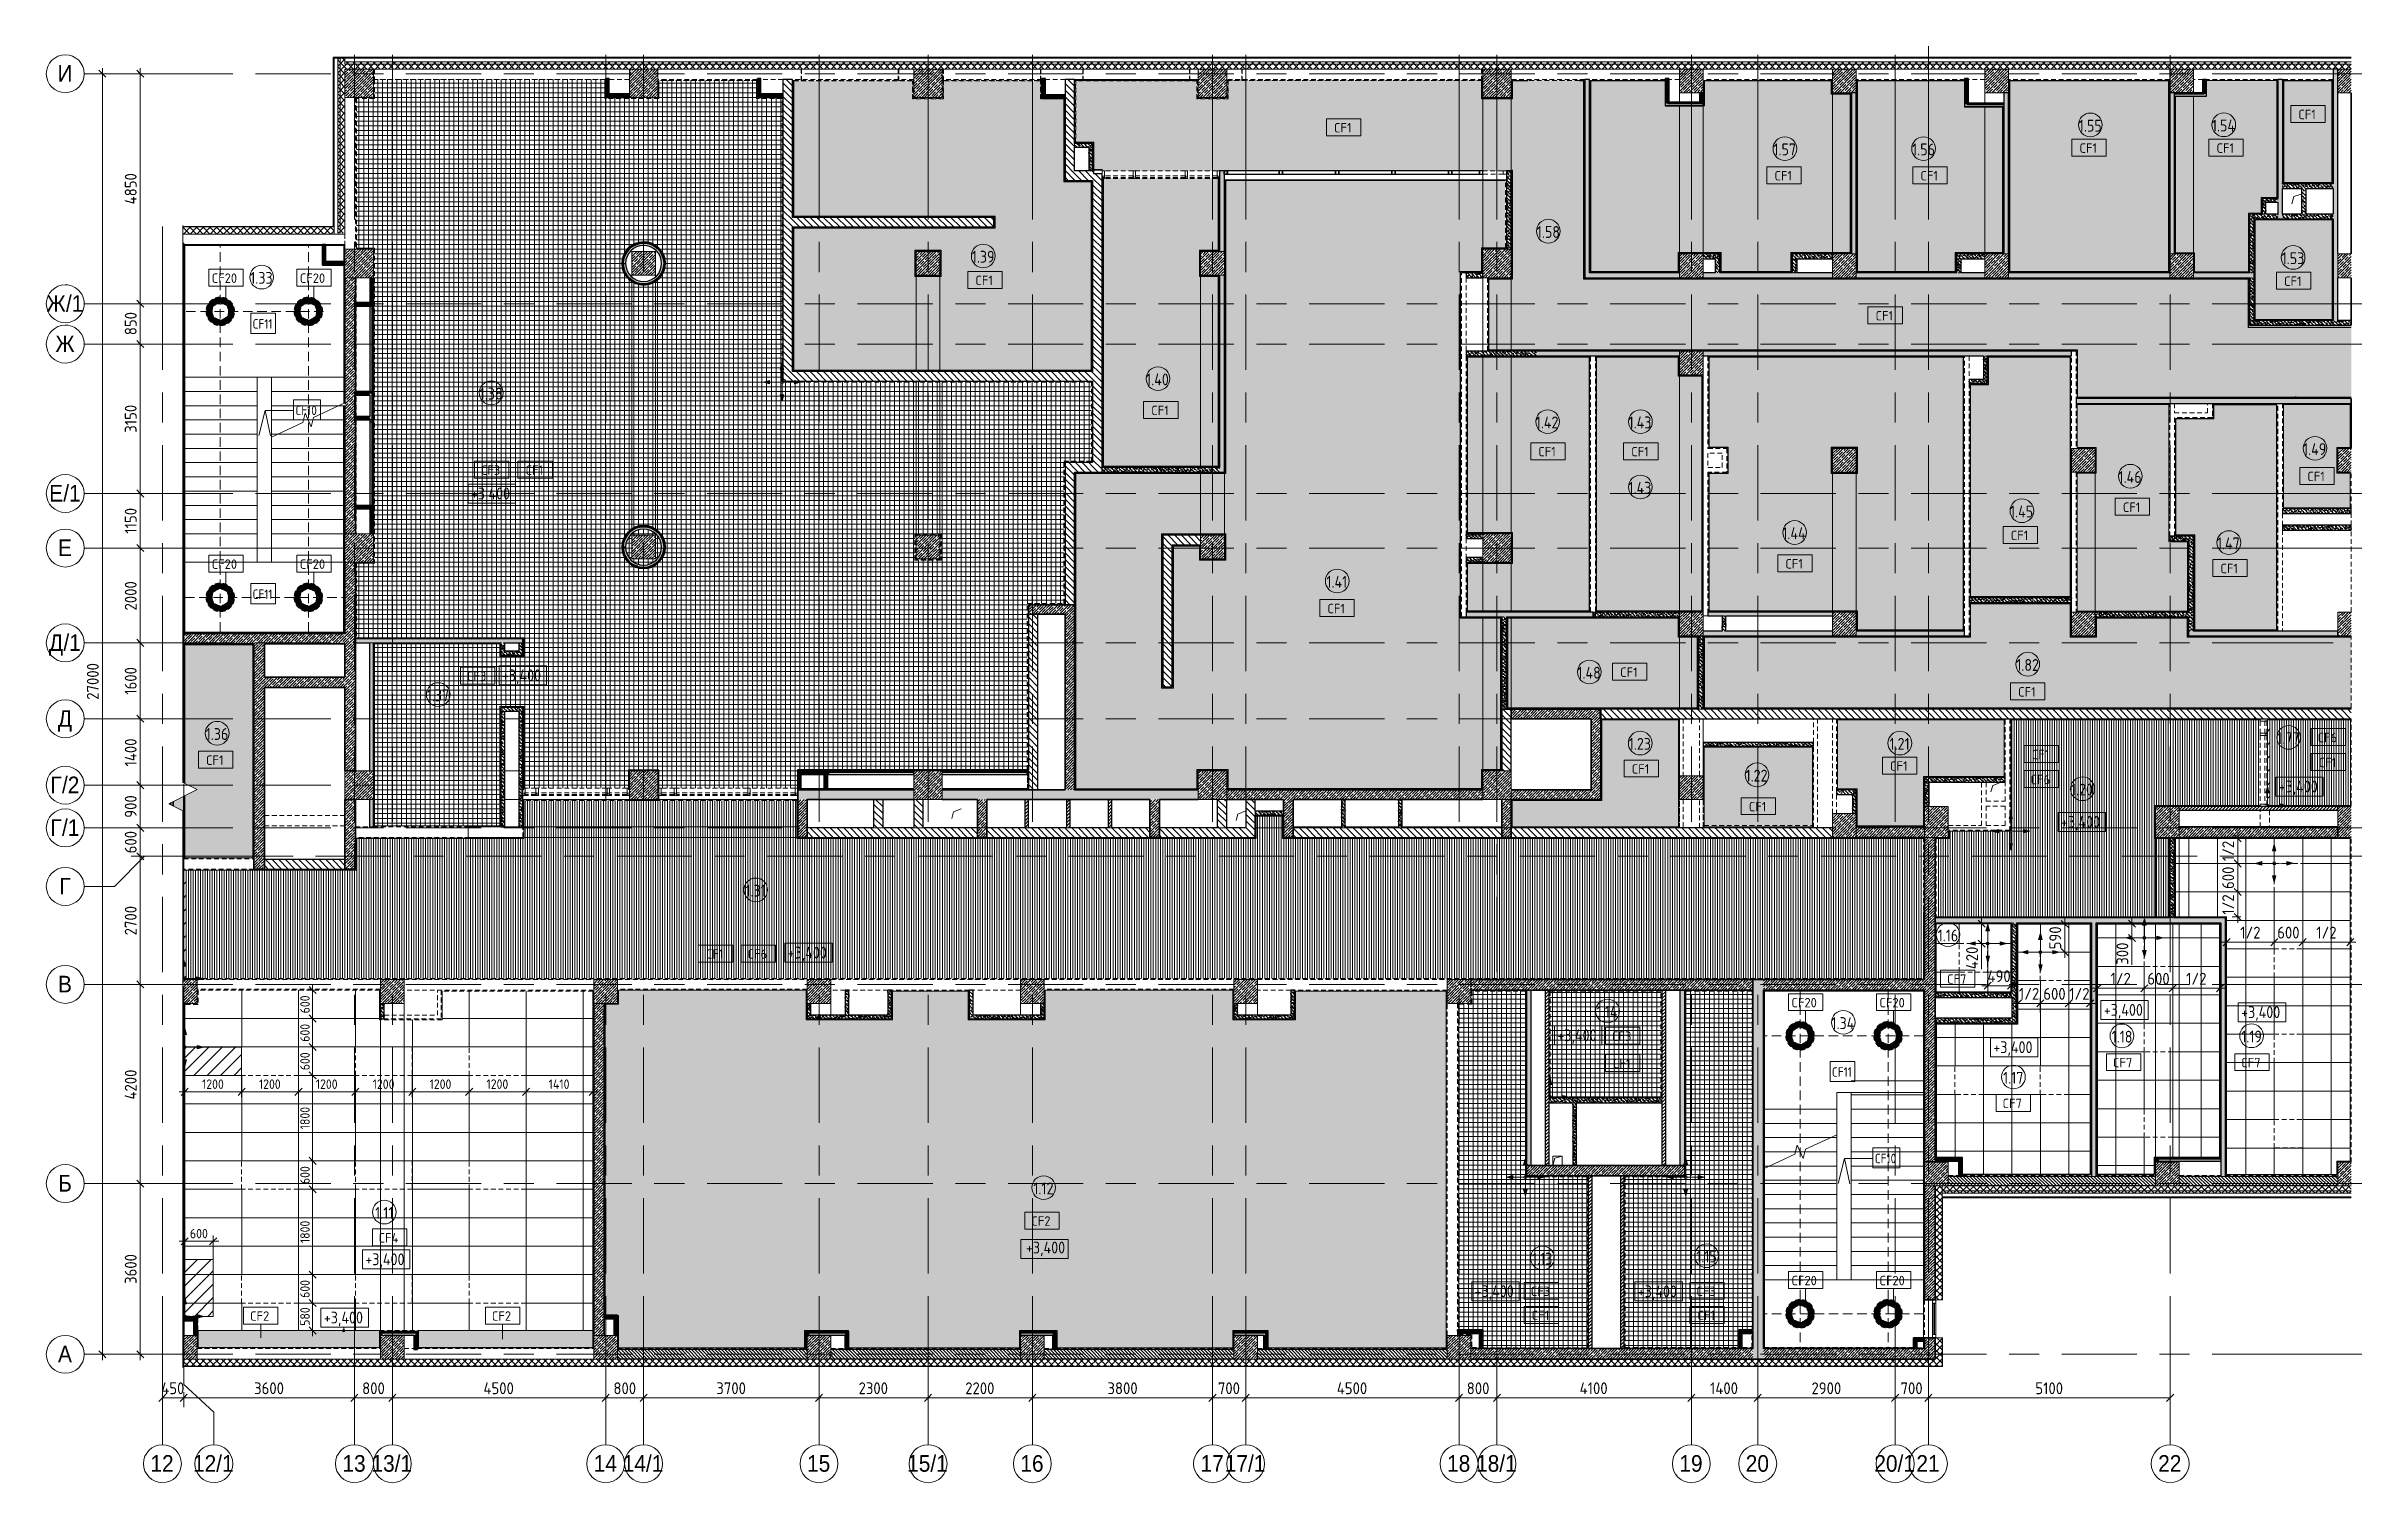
# Model space of a CAD drawing. Header units: millimetres. Extents: x 35861 to 236814, y -8553 to 29000.
# Drawn here: x 35861 to 84700, y -2706 to 27578 of the extents above; entities that cross this region are included whole.
import ezdxf

# ---------------------------------------------------------------- set-up
doc = ezdxf.new("R2010")
doc.units = ezdxf.units.MM
for name, pattern in [('200_ШТРИХ__ш1_п0_6_', [160, 100, -60]), ('ADSK_Штрих_ш2 п1', [300, 200, -100]), ('Осевая', [3175, 635, -476.25, 1587.5, -476.25])]:
    doc.linetypes.add(name, pattern=pattern)
for name, color, linetype, lineweight in [('0-1', 7, 'Continuous', 9), ('A-ANNO-DIMS', 7, 'Continuous', 9), ('A-ANNO-DIMS-100', 7, 'Continuous', 9), ('A-AREA-IDEN', 7, 'Continuous', 9), ('A-CLNG', 7, 'Continuous', 9), ('A-CLNG-1', 7, 'Continuous', 13), ('A-CLNG-IDEN', 7, 'Continuous', 9), ('A-DETL', 7, 'Continuous', 9), ('A-DETL-1', 7, 'ADSK_Штрих_ш2 п1', 9), ('A-DETL-GENF', 7, 'Continuous', 9), ('A-DETL-MBND', 7, '200_ШТРИХ__ш1_п0_6_', 9), ('A-DETL-MBND-1', 7, 'Continuous', 9), ('A-FLOR', 7, 'Continuous', 9), ('A-GLAZ', 7, 'Continuous', 9), ('A-GLAZ-1', 7, 'Continuous', 13), ('A-GLAZ-CWMG', 7, 'Continuous', 9), ('A-GLAZ-CWMG-1', 7, 'Continuous', 25), ('A-WALL', 7, 'Continuous', 9), ('G-ANNO-DIMS', 7, 'Continuous', 9), ('G-ANNO-TEXT', 7, 'Continuous', 9), ('I-WALL', 7, 'Continuous', 9), ('S-COLS', 7, 'Continuous', 9), ('S-STRS-1', 7, 'Continuous', 9), ('S-STRS-MBND', 7, 'Continuous', 9), ('Оси', 7, 'Continuous', 9), ('Оси-1', 7, 'Continuous', 20), ('Оси-2', 7, 'Осевая', 9)]:
    doc.layers.add(name, color=color, linetype=linetype, lineweight=lineweight)
for name, color, linetype, lineweight, true_color in [('A-DETL-GENF-1', 7, 'Continuous', 9, 0xf5f5f5), ('A-DETL-GENF-2', 7, 'Continuous', 9, 0x004000), ('A-WALL-1', 7, 'Continuous', 35, 0x3c3c3c), ('A-WALL-2', 7, 'Continuous', 25, 0x3c3c3c), ('A-WALL-3', 7, 'Continuous', 13, 0x3c3c3c), ('A-WALL-FNSH-1', 7, 'Continuous', 9, 0x3c3c3c), ('A-WALL-FNSH-2', 7, 'Continuous', 13, 0x3c3c3c), ('G-ANNO-TEXT-1', 7, 'Continuous', 9, 0x3c3c3c)]:
    doc.layers.add(name, color=color, linetype=linetype, lineweight=lineweight, true_color=true_color)
doc.styles.add('Arial', font='arial.ttf', dxfattribs={"width": 0.9, "height": 350})
doc.styles.add('GOST Common', font='GOST_Common.ttf', dxfattribs={"width": 0.9, "height": 250})
doc.styles.add('GOST Common_1', font='GOST_Common.ttf', dxfattribs={"height": 200})
doc.styles.add('GOST Common_2', font='GOST_Common.ttf', dxfattribs={"width": 0.9, "height": 200})
doc.styles.add('ISOCPEUR', font='isocpeur.ttf', dxfattribs={"width": 0.9, "height": 250})
doc.styles.add('ISOCPEUR_1', font='isocpeur.ttf', dxfattribs={"width": 0.9, "height": 200})
doc.dimstyles.new('ISO-2_0_0_9К_Средний_округл2', dxfattribs={"dimscale": 304.8, "dimtxt": 199.196235, "dimasz": 0.492126, "dimexe": 0.393701, "dimexo": 0, "dimgap": 0, "dimtad": 1, "dimdec": 0, "dimrnd": 10, "dimzin": 0, "dimdsep": 46, "dimtxsty": 'ISOCPEUR_1', "dimblk1": 'OBLIQUE', "dimblk2": 'OBLIQUE', "dimsah": 1, "dimcen": 0.09, "dimdle": 0.393701, "dimazin": 0, "dimtfac": 1, "dimtdec": 4, "dimtix": 1, "dimtmove": 0, "dimatfit": 3, "dimfxl": 1, "dimtvp": 1, "dimtolj": 1, "dimtzin": 0, "dimarcsym": 2})
doc.dimstyles.new('ISO-2_5_0_9К_БОЛЬШОЙ', dxfattribs={"dimscale": 304.8, "dimtxt": 248.995294, "dimasz": 0.492126, "dimexe": 0.393701, "dimexo": 0.984252, "dimgap": 0, "dimtad": 1, "dimdec": 0, "dimrnd": 10, "dimzin": 0, "dimdsep": 46, "dimtxsty": 'ISOCPEUR', "dimblk1": 'OBLIQUE', "dimblk2": 'OBLIQUE', "dimsah": 1, "dimcen": 0.09, "dimdle": 0.393701, "dimazin": 0, "dimtfac": 1, "dimtdec": 4, "dimtix": 1, "dimtmove": 0, "dimatfit": 3, "dimfxl": 1, "dimtvp": 1, "dimtolj": 1, "dimtzin": 0, "dimarcsym": 2})
doc.dimstyles.new('ISO-2_5_0_9К_БОЛЬШОЙ_1', dxfattribs={"dimscale": 304.8, "dimtxt": 248.995294, "dimasz": 0.492126, "dimexe": 0.393701, "dimexo": 0.984252, "dimgap": 0, "dimtad": 1, "dimdec": 0, "dimrnd": 10, "dimzin": 0, "dimdsep": 46, "dimtxsty": 'ISOCPEUR', "dimblk1": 'OBLIQUE', "dimblk2": 'OBLIQUE', "dimsah": 1, "dimcen": 0.09, "dimdle": 0.393701, "dimazin": 0, "dimtfac": 1, "dimtdec": 4, "dimtix": 1, "dimtmove": 2, "dimatfit": 3, "dimfxl": 1, "dimtvp": 1, "dimtolj": 1, "dimtzin": 0, "dimarcsym": 2})
doc.dimstyles.new('ISO-2_5_0_9К_БОЛЬШОЙ_2', dxfattribs={"dimscale": 304.8, "dimtxt": 248.995294, "dimasz": 0.492126, "dimexe": 0.393701, "dimexo": 0.984252, "dimgap": 0, "dimtad": 1, "dimdec": 0, "dimrnd": 10, "dimzin": 0, "dimdsep": 46, "dimtxsty": 'ISOCPEUR', "dimblk1": 'OBLIQUE', "dimblk2": 'OBLIQUE', "dimsah": 1, "dimcen": 0.09, "dimdle": 0.393701, "dimazin": 0, "dimtfac": 1, "dimtdec": 4, "dimtix": 1, "dimtmove": 1, "dimatfit": 3, "dimfxl": 1, "dimtvp": 1, "dimtolj": 1, "dimtzin": 0, "dimarcsym": 2})
pattern_1 = [(45, (0, 0), (-57.02463, 57.02463), []), (45, (57.025, 0), (-57.02463, 57.02463), [100.806, -20.161, 3.353, -16.808])]
pattern_2 = [(45, (0, 0), (-70.71068, 70.71068), []), (135, (0, 0), (-70.71068, -70.71068), [])]
pattern_3 = [(135, (0, 0), (-75.43415, -75.43415), [106.68, -17.78, 3.556, -17.78]), (135, (0, 75.39), (-75.43415, -75.43415), []), (50, (0, 0), (127.52922, -11.15758), [13.335, -146.685]), (355, (0, 0), (-24.66966, 133.74002), [10.668, -117.348]), (100.451, (10.63, -0.93), (102.85973, 122.58178), [11.333, -124.663]), (46.184, (0, 35.56), (189.75516, -29.43036), [20.002, -220.027]), (96.636, (15.81, 33.1), (166.1822, 173.1996), [17, -186.995]), (351.184, (0, 35.56), (166.18393, 173.19757), [16.002, -176.022]), (21, (17.78, 26.67), (106.13027, -71.58603), [13.335, -146.685]), (326, (17.78, 26.67), (43.26188, 128.93175), [10.668, -117.348]), (71.451, (26.62, 20.7), (149.39198, 57.34505), [11.333, -124.663]), (37.5, (0, 0), (2.162228, 59.188357), [3.353, -112.573, 3.353, -115.773, -117.792]), (37.5, (0, 0), (2.162228, 59.188357), [-235.052, 3.353, -114.44]), (7.5, (0, 0), (46.773857, 70.126152), [3.353, -64.567, 3.353, -109.906, -44.894]), (7.5, (0, 0), (46.773857, 70.126152), [-181.178, 3.353, -41.542]), (327.5, (-39.65, 0), (94.91367, -4.010093), [3.353, -41.097, 3.353, -135.331, -184.023]), (327.5, (-39.65, 0), (94.91367, -4.010093), [-183.134, 3.353, -180.67]), (317.5, (-57.43, 0), (103.69057, 17.79882), [3.353, -54.432, 3.353, -88.748, -130.683]), (317.5, (-57.43, 0), (103.69057, 17.79882), [-149.885, 3.353, -127.33])]
pattern_4 = [(135, (0, 0), (-70.71068, -70.71068), [])]
pattern_5 = [(135, (0, 0), (-35.35534, -35.35534), [])]
pattern_6 = [(45, (0, 0), (-35.35534, 35.35534), [])]
pattern_7 = [(0, (0, 0), (121.92, 30.48), [10.058, -81.382, 10.058, -81.382, -487.68]), (0, (0, 0), (121.92, 30.48), [-182.88, 10.058, -172.822, 10.058, -81.382, -213.36]), (0, (0, 0), (121.92, 30.48), [-457.2, 10.058, -50.902, 10.058, -142.342]), (120, (45.72, 15.24), (-87.356454, 90.345817), [10.058, -81.382, 10.058, -81.382, -487.68]), (120, (45.72, 15.24), (-87.356454, 90.345817), [-182.88, 10.058, -172.822, 10.058, -81.382, -213.36]), (120, (45.72, 15.24), (-87.356454, 90.345817), [-457.2, 10.058, -50.902, 10.058, -142.342]), (240, (60.96, 76.2), (-34.563546, -120.825817), [10.058, -81.382, 10.058, -81.382, -487.68]), (240, (60.96, 76.2), (-34.563546, -120.825817), [-182.88, 10.058, -172.822, 10.058, -81.382, -213.36]), (240, (60.96, 76.2), (-34.563546, -120.825817), [-457.2, 10.058, -50.902, 10.058, -142.342])]
pattern_8 = [(270, (80714.74, 6379), (600, 4e-14), []), (0, (80714.74, 6379), (0, 600), [])]
pattern_9 = [(270, (82855, 7349.5), (600, 4e-14), []), (0, (82855, 7349.5), (0, 600), [])]
pattern_10 = [(45, (0, 0), (-106.06602, 106.06602), []), (135, (0, 0), (-106.06602, -106.06602), [])]
pattern_11 = [(180, (39981, 8879.5), (-7e-14, -600), []), (270, (39981, 8879.5), (1200, 7e-14), [])]
pattern_12 = [(45, (0, 0), (-141.42136, 141.42136), [])]

msp = doc.modelspace()

# ---------------------------------------------------------------- texts
at = {"layer": 'A-AREA-IDEN', "char_height": 250, "attachment_point": 1, "style": 'GOST Common'}
for s, insert, width in [('1.55', (78733.9, 26029.7), 606.076), ('1.54', (81540.5, 26033.2), 627.721), ('1.57', (72291.3, 25529.7), 606.076), ('1.56', (75216.5, 25529.7), 606.076), ('1.58', (67300.6, 23789.1), 606.076), ('1.39', (55382.1, 23266.8), 606.076), ('1.53', (83012.2, 23235.2), 606.076), ('1.33', (40162.5, 22820.6), 606.076), ('1.40', (59059.5, 20680.3), 627.721), ('1.38', (45002.4, 20380), 606.076), ('1.42', (67278.2, 19773.2), 627.721), ('1.43', (69236, 19773.2), 627.721), ('1.49', (83463.7, 19211.4), 627.721), ('1.46', (79569.9, 18622.8), 627.721), ('1.43', (69234.1, 18395), 627.721), ('1.45', (77282.2, 17895), 627.721), ('1.44', (72478.8, 17435.6), 649.367), ('1.47', (81646.9, 17222.7), 627.721), ('1.41', (62863.3, 16414.2), 570), ('1.82', (77413.9, 14659.7), 606.076), ('1.48', (68156.8, 14495.7), 627.721), ('1.37', (43886.8, 14019.6), 606.076), ('1.36', (39223, 13203.3), 606.076), ('1.23', (69239.6, 12996), 606.076), ('1.21', (74740.1, 12996), 548.354), ('1.77', (82917.3, 13116.1), 606.076), ('1.22', (71704.1, 12326.5), 606.076), ('1.20', (78567.8, 12032.6), 606.076), ('1.31', (50606.7, 9901), 548.354), ('1.16', (75756.5, 8956.8), 548.354), ('1.14', (68564.4, 7346.7), 570), ('1.34', (73516, 7107.9), 627.721), ('1.18', (79424.6, 6821.8), 548.354), ('1.19', (82159.7, 6825.3), 548.354), ('1.17', (77136.7, 5955.6), 548.354), ('1.12', (56680.6, 3622.8), 548.354), ('1.11', (42797.5, 3106.7), 490.633), ('1.13', (67200.7, 2140.7), 548.354), ('1.15', (70663.2, 2187.2), 548.354)]:
    msp.add_mtext(s, dxfattribs=dict(at, insert=insert, width=width))
at = {"layer": 'A-CLNG-IDEN', "char_height": 200, "attachment_point": 1, "style": 'GOST Common_1'}
for s, insert, width in [('CF1', (63023, 25961.7), 472.996), ('CF1', (83362.2, 26240.6), 472.996), ('CF1', (78747.2, 25531.9), 472.996), ('CF1', (81637.2, 25531.9), 472.996), ('CF1', (72313.9, 24949.7), 472.996), ('CF1', (75392.2, 24949.7), 472.996), ('CF20', (39349.6, 22789.6), 705.485), ('CF20', (41207.6, 22789.6), 705.485), ('CF1', (55458, 22742.6), 472.996), ('CF1', (83062.2, 22725.2), 472.996), ('CF1', (74445.8, 21997.2), 472.996), ('CF1', (59167.2, 20001.3), 472.996), ('CF1', (67331, 19131.8), 472.996), ('CF1', (69292, 19131.8), 472.996), ('CF3', (45029.5, 18742.4), 521.097), ('CF1', (45969.9, 18742.4), 472.996), ('CF1', (83552.2, 18609.7), 472.996), ('CF1', (79662.1, 17959.7), 472.996), ('CF1', (77297, 17365.7), 472.996), ('CF20', (39349.6, 16760.1), 705.485), ('CF20', (41207.6, 16760.1), 705.485), ('CF1', (72542.9, 16766.5), 472.996), ('CF1', (81720.1, 16668.8), 472.996), ('CF1', (62883.3, 15823.1), 472.996), ('CF3', (44733.8, 14399), 521.097), ('CF1', (69057.1, 14481), 472.996), ('CF1', (77452.2, 14067), 472.996), ('CF1', (77739.9, 12746.4), 472.996), ('CF6', (83768.6, 13104.2), 529.114), ('CF1', (39229.4, 12626.3), 472.996), ('CF1', (69302.4, 12441.8), 472.996), ('CF1', (74750.5, 12503.7), 472.996), ('CF6', (77717.4, 12220.1), 529.114), ('CF1', (83791.6, 12577.9), 472.996), ('CF1', (71772.2, 11647.4), 472.996), ('CF1', (49773.2, 8540.6), 472.996), ('CF6', (50654.2, 8540.6), 529.114), ('CF7', (75953.7, 8011.8), 529.114), ('CF20', (72672.3, 7514.9), 705.485), ('CF20', (74527.6, 7514.9), 705.485), ('CF3', (68887, 6807.2), 521.097), ('CF1', (68907, 6229.4), 472.996), ('CF7', (79453.9, 6250), 529.114), ('CF7', (82159.7, 6250), 529.114), ('CF7', (77124.4, 5389.9), 529.114), ('CF4', (42868.9, 2555.4), 553.164), ('CF2', (56638.6, 2910.4), 529.114), ('CF20', (72672.3, 1654.9), 705.485), ('CF20', (74527.6, 1654.9), 705.485), ('CF3', (67172.8, 1428.8), 521.097), ('CF3', (70668.2, 1428.8), 521.097), ('CF2', (40158.8, 906.7), 529.114), ('CF2', (45259.9, 906.7), 529.114), ('CF1', (67192.8, 921.9), 472.996), ('CF1', (70688.2, 921.9), 472.996)]:
    msp.add_mtext(s, dxfattribs=dict(at, insert=insert, width=width))
at = {"layer": 'G-ANNO-DIMS', "char_height": 250, "width": 1055.976, "attachment_point": 1, "line_spacing_factor": 1.022761, "style": 'GOST Common'}
for insert in [(44816.1, 18275.1), (45470.9, 14440.8), (82947.8, 12097.6), (78358.6, 11351.9), (51498.5, 8594.3), (79259.2, 7387.2), (82156.4, 7339.3), (67735.1, 6851), (76930.7, 6600.5), (42591.2, 2128.7), (65988.4, 1455.8), (69430.6, 1453.5), (41714.8, 900.5)]:
    msp.add_mtext('+3,400', dxfattribs=dict(at, insert=insert))
at = {"layer": 'G-ANNO-TEXT', "insert": (56389, 2375.9), "char_height": 250, "width": 1277.088, "attachment_point": 1, "style": 'GOST Common'}
msp.add_mtext(' +3,400 ', dxfattribs=at)
at = {"layer": 'G-ANNO-TEXT-1', "char_height": 200, "attachment_point": 1, "style": 'GOST Common_2'}
for s, insert, width in [('CF11', (40212.3, 21825.5), 533.924), ('CF10', (41117.1, 20003.1), 584.43), ('CF11', (40212.3, 16125.5), 533.924), ('CF11', (73525.6, 6051.9), 533.924), ('CF10', (74430.4, 4229.5), 584.43)]:
    msp.add_mtext(s, dxfattribs=dict(at, insert=insert, width=width))
at = {"layer": 'Оси', "char_height": 350, "attachment_point": 1, "style": 'Arial'}
for s, insert, width in [('\\fArial|b0|i0|c204|p34|;\\W.9;И', (36096.3, 27181), 389.62), ('\\fArial|b0|i0|c204|p34|;\\W.9;Ж', (35864.1, 22331), 497.848), ('/1', (36274.9, 22331), 454.557), ('\\fArial|b0|i0|c204|p34|;\\W.9;Ж', (36051.8, 21481), 497.848), ('\\fArial|b0|i0|c204|p34|;\\W.9;Е', (35920.8, 18331), 360.759), ('/1', (36218.5, 18331), 454.557), ('\\fArial|b0|i0|c204|p34|;\\W.9;Е', (36108, 17181), 360.759), ('\\fArial|b0|i0|c204|p34|;\\W.9;Д', (35917.7, 15181), 367.975), ('/1', (36221.3, 15181), 454.557), ('\\fArial|b0|i0|c204|p34|;\\W.9;Д', (36105.3, 13581), 367.975), ('\\fArial|b0|i0|c204|p34|;\\W.9;Г', (35947.4, 12181), 295.823), ('/2', (36191.4, 12181), 454.557), ('\\fArial|b0|i0|c204|p34|;\\W.9;Г', (35947.4, 11281), 295.823), ('/1', (36191.4, 11281), 454.557), ('\\fArial|b0|i0|c204|p34|;\\W.9;Г', (36135, 10046), 295.823), ('\\fArial|b0|i0|c204|p34|;\\W.9;В', (36108, 7981), 360.759), ('\\fArial|b0|i0|c204|p34|;\\W.9;Б', (36111.2, 3781), 353.544), ('\\fArial|b0|i0|c204|p34|;\\W.9;А', (36108, 181), 360.759), ('12', (38057.4, -2125.6), 606.076), ('12/1', (38954.7, -2125.6), 1060.633), ('13', (42107.4, -2125.6), 606.076), ('13/1', (42719.7, -2125.6), 1060.633), ('14', (47407.4, -2125.6), 606.076), ('14/1', (48019.7, -2125.6), 1060.633), ('15', (51907.4, -2125.6), 606.076), ('15/1', (54019.7, -2125.6), 1060.633), ('16', (56407.4, -2125.6), 606.076), ('17', (60207.4, -2125.6), 606.076), ('17/1', (60719.7, -2125.6), 1060.633), ('18', (65407.4, -2125.6), 606.076), ('18/1', (66019.7, -2125.6), 1060.633), ('19', (70307.4, -2125.6), 606.076), ('20', (71707.4, -2125.6), 606.076), ('20/1', (74419.7, -2125.6), 1060.633), ('21', (75307.4, -2125.6), 606.076), ('22', (80407.4, -2125.6), 606.076)]:
    msp.add_mtext(s, dxfattribs=dict(at, insert=insert, width=width))

# ---------------------------------------------------------------- blocks, each defined once
blk = doc.blocks.new('BSC_Колонна _Прямоугольная - 500х500-23286270-План потолков с обозначением видов отделки и геометрии 1 этажа в осях 12 - 23')
at = {"layer": 'S-COLS'}
h = blk.add_hatch(dxfattribs=at)
h.set_pattern_fill('FP_2', color=256, style=0, pattern_type=2)
h.set_pattern_definition([(45, (-38790, -7650), (-57.02463, 57.02463), []), (45, (-38732.975, -7650), (-57.02463, 57.02463), [100.806, -20.161, 3.353, -16.808])])
h.paths.add_polyline_path([(-47, -250), (250, -250), (250, 239), (236, 235), (236, 250), (-47, 250), (-47, -171)])
for p, q in [((236, 250), (-47, 250)), ((250, -250), (250, 239)), ((-47, -250), (250, -250))]:
    blk.add_line(p, q, dxfattribs=at)
blk = doc.blocks.new('BSC_Колонна _Прямоугольная - 500х500-V1-План потолков с обозначением видов отделки и геометрии 1 этажа в осях 12 - 23')
at = {"layer": 'S-COLS'}
h = blk.add_hatch(dxfattribs=at)
h.set_pattern_fill('FP_3', color=256, style=0, pattern_type=2)
h.set_pattern_definition([(45, (-43160, -7650), (-57.02463, 57.02463), []), (45, (-43102.975, -7650), (-57.02463, 57.02463), [100.806, -20.161, 3.353, -16.808])])
h.paths.add_polyline_path([(-250, -250), (250, -250), (250, 250), (-250, 250)])
for p, q in [((250, 250), (-250, 250)), ((-250, 250), (-250, -250)), ((250, -250), (250, 250)), ((-250, -250), (250, -250))]:
    blk.add_line(p, q, dxfattribs=at)
blk = doc.blocks.new('BSC_Колонна _Прямоугольная - 500х500-V2-План потолков с обозначением видов отделки и геометрии 1 этажа в осях 12 - 23')
at = {"layer": 'S-COLS'}
h = blk.add_hatch(dxfattribs=at)
h.set_pattern_fill('FP_4', color=256, style=0, pattern_type=2)
h.set_pattern_definition([(45, (-47660, -7650), (-57.02463, 57.02463), []), (45, (-47602.975, -7650), (-57.02463, 57.02463), [100.806, -20.161, 3.353, -16.808])])
h.paths.add_polyline_path([(-250, -250), (250, -250), (250, 250), (-250, 250)])
for p, q in [((250, 250), (-250, 250)), ((-250, 250), (-250, -250)), ((250, -250), (250, 250)), ((-250, -250), (250, -250))]:
    blk.add_line(p, q, dxfattribs=at)
blk = doc.blocks.new('BSC_Колонна _Прямоугольная - 500х500-V3-План потолков с обозначением видов отделки и геометрии 1 этажа в осях 12 - 23')
at = {"layer": 'S-COLS'}
h = blk.add_hatch(dxfattribs=at)
h.set_pattern_fill('FP_5', color=256, style=0, pattern_type=2)
h.set_pattern_definition([(45, (-52160, -7650), (-57.02463, 57.02463), []), (45, (-52102.975, -7650), (-57.02463, 57.02463), [100.806, -20.161, 3.353, -16.808])])
h.paths.add_polyline_path([(-250, -250), (250, -250), (250, 250), (-250, 250)])
for p, q in [((250, 250), (-250, 250)), ((-250, 250), (-250, -250)), ((250, -250), (250, 250)), ((-250, -250), (250, -250))]:
    blk.add_line(p, q, dxfattribs=at)
blk = doc.blocks.new('BSC_Колонна _Прямоугольная - 500х500-V4-План потолков с обозначением видов отделки и геометрии 1 этажа в осях 12 - 23')
at = {"layer": 'S-COLS'}
h = blk.add_hatch(dxfattribs=at)
h.set_pattern_fill('FP_6', color=256, style=0, pattern_type=2)
h.set_pattern_definition([(45, (-61160, -7650), (-57.02463, 57.02463), []), (45, (-61102.975, -7650), (-57.02463, 57.02463), [100.806, -20.161, 3.353, -16.808])])
h.paths.add_polyline_path([(-250, -250), (250, -250), (250, 250), (-250, 250)])
for p, q in [((250, 250), (-250, 250)), ((-250, 250), (-250, -250)), ((250, -250), (250, 250)), ((-250, -250), (250, -250))]:
    blk.add_line(p, q, dxfattribs=at)
blk = doc.blocks.new('BSC_Колонна _Прямоугольная - 500х500-V5-План потолков с обозначением видов отделки и геометрии 1 этажа в осях 12 - 23')
at = {"layer": 'S-COLS'}
h = blk.add_hatch(dxfattribs=at)
h.set_pattern_fill('FP_7', color=256, style=0, pattern_type=2)
h.set_pattern_definition([(45, (-38790, -150), (-57.02463, 57.02463), []), (45, (-38732.975, -150), (-57.02463, 57.02463), [100.806, -20.161, 3.353, -16.808])])
h.paths.add_polyline_path([(-47, -250), (250, -250), (250, 250), (-47, 250)])
for p, q in [((250, 250), (-47, 250)), ((250, -250), (250, 250)), ((-47, -250), (250, -250))]:
    blk.add_line(p, q, dxfattribs=at)
blk = doc.blocks.new('BSC_Колонна _Прямоугольная - 500х500-V6-План потолков с обозначением видов отделки и геометрии 1 этажа в осях 12 - 23')
at = {"layer": 'S-COLS'}
h = blk.add_hatch(dxfattribs=at)
h.set_pattern_fill('FP_8', color=256, style=0, pattern_type=2)
h.set_pattern_definition([(45, (-43160, -150), (-57.02463, 57.02463), []), (45, (-43102.975, -150), (-57.02463, 57.02463), [100.806, -20.161, 3.353, -16.808])])
h.paths.add_polyline_path([(-250, -250), (250, -250), (250, 250), (-250, 250)])
for p, q in [((250, 250), (-250, 250)), ((-250, 250), (-250, -250)), ((250, -250), (250, 250)), ((-250, -250), (250, -250))]:
    blk.add_line(p, q, dxfattribs=at)
blk = doc.blocks.new('BSC_Колонна _Прямоугольная - 500х500-V7-План потолков с обозначением видов отделки и геометрии 1 этажа в осях 12 - 23')
at = {"layer": 'S-COLS'}
h = blk.add_hatch(dxfattribs=at)
h.set_pattern_fill('FP_9', color=256, style=0, pattern_type=2)
h.set_pattern_definition([(45, (-47660, -150), (-57.02463, 57.02463), []), (45, (-47602.975, -150), (-57.02463, 57.02463), [100.806, -20.161, 3.353, -16.808])])
h.paths.add_polyline_path([(-250, -250), (250, -250), (250, 250), (-250, 250)])
for p, q in [((250, 250), (-250, 250)), ((-250, 250), (-250, -250)), ((250, -250), (250, 250)), ((-250, -250), (250, -250))]:
    blk.add_line(p, q, dxfattribs=at)
blk = doc.blocks.new('BSC_Колонна _Прямоугольная - 500х500-V8-План потолков с обозначением видов отделки и геометрии 1 этажа в осях 12 - 23')
at = {"layer": 'S-COLS'}
h = blk.add_hatch(dxfattribs=at)
h.set_pattern_fill('FP_10', color=256, style=0, pattern_type=2)
h.set_pattern_definition([(45, (-52160, -150), (-57.02463, 57.02463), []), (45, (-52102.975, -150), (-57.02463, 57.02463), [100.806, -20.161, 3.353, -16.808])])
h.paths.add_polyline_path([(-250, -250), (250, -250), (250, 250), (-250, 250)])
for p, q in [((250, 250), (-250, 250)), ((-250, 250), (-250, -250)), ((250, -250), (250, 250)), ((-250, -250), (250, -250))]:
    blk.add_line(p, q, dxfattribs=at)
blk = doc.blocks.new('BSC_Колонна _Прямоугольная - 500х500-V9-План потолков с обозначением видов отделки и геометрии 1 этажа в осях 12 - 23')
at = {"layer": 'S-COLS'}
h = blk.add_hatch(dxfattribs=at)
h.set_pattern_fill('FP_11', color=256, style=0, pattern_type=2)
h.set_pattern_definition([(45, (-61160, -150), (-57.02463, 57.02463), []), (45, (-61102.975, -150), (-57.02463, 57.02463), [100.806, -20.161, 3.353, -16.808])])
h.paths.add_polyline_path([(-250, -250), (250, -250), (250, 250), (-250, 250)])
for p, q in [((250, 250), (-250, 250)), ((-250, 250), (-250, -250)), ((250, -250), (250, 250)), ((-250, -250), (250, -250))]:
    blk.add_line(p, q, dxfattribs=at)
blk = doc.blocks.new('BSC_Колонна _Прямоугольная - 500х500-V10-План потолков с обозначением видов отделки и геометрии 1 этажа в осях 12 - 23')
at = {"layer": 'S-COLS'}
h = blk.add_hatch(dxfattribs=at)
h.set_pattern_fill('FP_12', color=256, style=0, pattern_type=2)
h.set_pattern_definition([(45, (-65660, -150), (-57.02463, 57.02463), []), (45, (-65602.975, -150), (-57.02463, 57.02463), [100.806, -20.161, 3.353, -16.808])])
h.paths.add_polyline_path([(-250, -250), (250, -250), (250, 250), (-250, 250)])
for p, q in [((250, 250), (-250, 250)), ((-250, 250), (-250, -250)), ((250, -250), (250, 250)), ((-250, -250), (250, -250))]:
    blk.add_line(p, q, dxfattribs=at)
blk = doc.blocks.new('BSC_Колонна _Прямоугольная - 500х500-V11-План потолков с обозначением видов отделки и геометрии 1 этажа в осях 12 - 23')
at = {"layer": 'S-COLS'}
h = blk.add_hatch(dxfattribs=at)
h.set_pattern_fill('FP_13', color=256, style=0, pattern_type=2)
h.set_pattern_definition([(45, (-75730, -3800), (-57.02463, 57.02463), []), (45, (-75672.975, -3800), (-57.02463, 57.02463), [100.806, -20.161, 3.353, -16.808])])
h.paths.add_polyline_path([(-250, -250), (250, -250), (250, 250), (-250, 250), (-250, -110)])
for p, q in [((250, 250), (-250, 250)), ((-250, 250), (-250, -250)), ((250, -250), (250, 250)), ((-250, -250), (250, -250))]:
    blk.add_line(p, q, dxfattribs=at)
blk = doc.blocks.new('BSC_Колонна _Прямоугольная - 500х500-V12-План потолков с обозначением видов отделки и геометрии 1 этажа в осях 12 - 23')
at = {"layer": 'S-COLS'}
h = blk.add_hatch(dxfattribs=at)
h.set_pattern_fill('FP_14', color=256, style=0, pattern_type=2)
h.set_pattern_definition([(45, (-80600, -3800), (-57.02463, 57.02463), []), (45, (-80542.975, -3800), (-57.02463, 57.02463), [100.806, -20.161, 3.353, -16.808])])
h.paths.add_polyline_path([(-250, -250), (250, -250), (250, 250), (-250, 250), (-250, -110)])
for p, q in [((250, 250), (-250, 250)), ((-250, 250), (-250, -250)), ((250, -250), (250, 250)), ((-250, -250), (250, -250))]:
    blk.add_line(p, q, dxfattribs=at)
blk = doc.blocks.new('BSC_Колонна _Прямоугольная - 500х500-V13-План потолков с обозначением видов отделки и геометрии 1 этажа в осях 12 - 23')
at = {"layer": 'S-COLS'}
h = blk.add_hatch(dxfattribs=at)
h.set_pattern_fill('FP_15', color=256, style=0, pattern_type=2)
h.set_pattern_definition([(45, (-65660, -7650), (-57.02463, 57.02463), []), (45, (-65602.975, -7650), (-57.02463, 57.02463), [100.806, -20.161, 3.353, -16.808])])
h.paths.add_polyline_path([(-250, -250), (250, -250), (250, 250), (-250, 250)])
for p, q in [((250, 250), (-250, 250)), ((-250, 250), (-250, -250)), ((250, -250), (250, 250)), ((-250, -250), (250, -250))]:
    blk.add_line(p, q, dxfattribs=at)
blk = doc.blocks.new('BSC_Колонна _Прямоугольная - 600х600-23205240-План потолков с обозначением видов отделки и геометрии 1 этажа в осях 12 - 23')
at = {"layer": 'S-COLS'}
h = blk.add_hatch(dxfattribs=at)
h.set_pattern_fill('FP_16', color=256, style=0, pattern_type=2)
h.set_pattern_definition([(45, (-66460, -12000), (-57.02463, 57.02463), []), (45, (-66402.975, -12000), (-57.02463, 57.02463), [100.806, -20.161, 3.353, -16.808])])
h.paths.add_polyline_path([(-300, -300), (300, -300), (300, 300), (-300, 300)])
for p, q in [((300, 300), (-300, 300)), ((-300, 300), (-300, -300)), ((300, -300), (300, 300)), ((-300, -300), (300, -300))]:
    blk.add_line(p, q, dxfattribs=at)
blk = doc.blocks.new('BSC_Колонна _Прямоугольная - 600х600-V14-План потолков с обозначением видов отделки и геометрии 1 этажа в осях 12 - 23')
at = {"layer": 'S-COLS'}
h = blk.add_hatch(dxfattribs=at)
h.set_pattern_fill('FP_18', color=256, style=0, pattern_type=2)
h.set_pattern_definition([(45, (-66460, -17000), (-57.02463, 57.02463), []), (45, (-66402.975, -17000), (-57.02463, 57.02463), [100.806, -20.161, 3.353, -16.808])])
h.paths.add_polyline_path([(-300, -300), (300, -300), (300, 300), (-300, 300)])
for p, q in [((300, 300), (-300, 300)), ((-300, 300), (-300, -300)), ((300, -300), (300, 300)), ((-300, -300), (300, -300))]:
    blk.add_line(p, q, dxfattribs=at)
blk = doc.blocks.new('BSC_Колонна _Прямоугольная - 500х500-23287078-План потолков с обозначением видов отделки и геометрии 1 этажа в осях 12 - 23')
at = {"layer": 'S-COLS'}
h = blk.add_hatch(dxfattribs=at)
h.set_pattern_fill('FP_19', color=256, style=0, pattern_type=2)
h.set_pattern_definition([(45, (-84450, -22950), (-57.02463, 57.02463), []), (45, (-84392.975, -22950), (-57.02463, 57.02463), [100.806, -20.161, 3.353, -16.808])])
h.paths.add_polyline_path([(-250, -250), (30, -250), (30, 250), (-250, 250), (-250, 227)])
for p, q in [((30, 250), (-250, 250)), ((-250, 250), (-250, -250)), ((-250, -250), (30, -250))]:
    blk.add_line(p, q, dxfattribs=at)
blk = doc.blocks.new('Прямоугольный импост - 50 x 70 мм-24235515-План потолков с обозначением видов отделки и геометрии 1 этажа в осях 12 - 23')
at = {"layer": 'A-DETL-MBND'}
for p, q in [((0, 35), (-70, 35)), ((-70, 35), (-70, -35)), ((-70, -35), (0, -35))]:
    blk.add_line(p, q, dxfattribs=at)
blk = doc.blocks.new('BSC_Колонна _Прямоугольная - 600х600-23205375-План потолков с обозначением видов отделки и геометрии 1 этажа в осях 12 - 23')
at = {"layer": 'S-COLS'}
h = blk.add_hatch(dxfattribs=at)
h.set_pattern_fill('FP_22', color=256, style=0, pattern_type=2)
h.set_pattern_definition([(45, (-54460, -12000), (-57.02463, 57.02463), []), (45, (-54402.975, -12000), (-57.02463, 57.02463), [100.806, -20.161, 3.353, -16.808])])
h.paths.add_polyline_path([(-300, -300), (300, -300), (300, 300), (-300, 300)])
for p, q in [((300, 300), (-300, 300)), ((-300, 300), (-300, -300)), ((300, -300), (300, 300)), ((-300, -300), (300, -300))]:
    blk.add_line(p, q, dxfattribs=at)
blk = doc.blocks.new('BSC_Колонна _Прямоугольная - 600х600-V15-План потолков с обозначением видов отделки и геометрии 1 этажа в осях 12 - 23')
at = {"layer": 'S-COLS'}
h = blk.add_hatch(dxfattribs=at)
h.set_pattern_fill('FP_23', color=256, style=0, pattern_type=2)
h.set_pattern_definition([(45, (-42460, -26800), (-57.02463, 57.02463), []), (45, (-42402.975, -26800), (-57.02463, 57.02463), [100.806, -20.161, 3.353, -16.808])])
h.paths.add_polyline_path([(-300, -300), (300, -300), (300, 300), (-300, 300)])
for p, q in [((300, 300), (-300, 300)), ((-300, 300), (-300, -300)), ((300, -300), (300, 300)), ((-300, -300), (300, -300))]:
    blk.add_line(p, q, dxfattribs=at)
blk = doc.blocks.new('Прямоугольный импост - 50 x 70 мм-31693601-План потолков с обозначением видов отделки и геометрии 1 этажа в осях 12 - 23')
at = {"layer": 'A-GLAZ-CWMG-1'}
for p, q in [((61935, 24950), (61935, 24880)), ((63055, 24950), (61935, 24950)), ((63055, 24880), (63055, 24950)), ((61935, 24880), (63055, 24880))]:
    blk.add_line(p, q, dxfattribs=at)
blk = doc.blocks.new('BSC_Колонна _Прямоугольная - 500х500-V16-План потолков с обозначением видов отделки и геометрии 1 этажа в осях 12 - 23')
at = {"layer": 'S-COLS'}
h = blk.add_hatch(dxfattribs=at)
h.set_pattern_fill('FP_24', color=256, style=0, pattern_type=2)
h.set_pattern_definition([(45, (-56660, -150), (-57.02463, 57.02463), []), (45, (-56602.975, -150), (-57.02463, 57.02463), [100.806, -20.161, 3.353, -16.808])])
h.paths.add_polyline_path([(-250, -250), (250, -250), (250, 250), (-250, 250)])
for p, q in [((250, 250), (-250, 250)), ((-250, 250), (-250, -250)), ((250, -250), (250, 250)), ((-250, -250), (250, -250))]:
    blk.add_line(p, q, dxfattribs=at)
blk = doc.blocks.new('BSC_Колонна _Прямоугольная - 500х500-V17-План потолков с обозначением видов отделки и геометрии 1 этажа в осях 12 - 23')
at = {"layer": 'S-COLS'}
h = blk.add_hatch(dxfattribs=at)
h.set_pattern_fill('FP_25', color=256, style=0, pattern_type=2)
h.set_pattern_definition([(45, (-56660, -7650), (-57.02463, 57.02463), []), (45, (-56602.975, -7650), (-57.02463, 57.02463), [100.806, -20.161, 3.353, -16.808])])
h.paths.add_polyline_path([(-250, -250), (250, -250), (250, 250), (-250, 250)])
for p, q in [((250, 250), (-250, 250)), ((-250, 250), (-250, -250)), ((250, -250), (250, 250)), ((-250, -250), (250, -250))]:
    blk.add_line(p, q, dxfattribs=at)
blk = doc.blocks.new('BSC_Колонна _Прямоугольная - 600х600-V18-План потолков с обозначением видов отделки и геометрии 1 этажа в осях 12 - 23')
at = {"layer": 'S-COLS'}
h = blk.add_hatch(dxfattribs=at)
h.set_pattern_fill('FP_26', color=256, style=0, pattern_type=2)
h.set_pattern_definition([(45, (-42460, -17000), (-57.02463, 57.02463), []), (45, (-42402.975, -17000), (-57.02463, 57.02463), [100.806, -20.161, 3.353, -16.808])])
h.paths.add_polyline_path([(-300, -300), (300, -300), (300, 300), (-300, 300)])
for p, q in [((300, 300), (-300, 300)), ((-300, 300), (-300, -300)), ((300, -300), (300, 300)), ((-300, -300), (300, -300))]:
    blk.add_line(p, q, dxfattribs=at)
blk = doc.blocks.new('BSC_Колонна _Прямоугольная - 600х600-V19-План потолков с обозначением видов отделки и геометрии 1 этажа в осях 12 - 23')
at = {"layer": 'S-COLS'}
h = blk.add_hatch(dxfattribs=at)
h.set_pattern_fill('FP_27', color=256, style=0, pattern_type=2)
h.set_pattern_definition([(45, (-42460, -23000), (-57.02463, 57.02463), []), (45, (-42402.975, -23000), (-57.02463, 57.02463), [100.806, -20.161, 3.353, -16.808])])
h.paths.add_polyline_path([(-300, -300), (300, -300), (300, 300), (-300, 300), (-300, 177)])
for p, q in [((300, 300), (-300, 300)), ((-300, 300), (-300, -300)), ((300, -300), (300, 300)), ((-300, -300), (300, -300))]:
    blk.add_line(p, q, dxfattribs=at)
blk = doc.blocks.new('BSC_Колонна _Прямоугольная - 600х600-V20-План потолков с обозначением видов отделки и геометрии 1 этажа в осях 12 - 23')
at = {"layer": 'S-COLS'}
h = blk.add_hatch(dxfattribs=at)
h.set_pattern_fill('FP_28', color=256, style=0, pattern_type=2)
h.set_pattern_definition([(45, (-60460, -12000), (-57.02463, 57.02463), []), (45, (-60402.975, -12000), (-57.02463, 57.02463), [100.806, -20.161, 3.353, -16.808])])
h.paths.add_polyline_path([(-300, -300), (300, -300), (300, 300), (-300, 300)])
for p, q in [((300, 300), (-300, 300)), ((-300, 300), (-300, -300)), ((300, -300), (300, 300)), ((-300, -300), (300, -300))]:
    blk.add_line(p, q, dxfattribs=at)
blk = doc.blocks.new('BSC_Колонна _Прямоугольная - 500х500-V21-План потолков с обозначением видов отделки и геометрии 1 этажа в осях 12 - 23')
at = {"layer": 'S-COLS'}
h = blk.add_hatch(dxfattribs=at)
h.set_pattern_fill('FP_29', color=256, style=0, pattern_type=2)
h.set_pattern_definition([(45, (-77000, -22950), (-57.02463, 57.02463), []), (45, (-76942.975, -22950), (-57.02463, 57.02463), [100.806, -20.161, 3.353, -16.808])])
h.paths.add_polyline_path([(-250, -250), (250, -250), (250, 250), (-250, 250), (-250, 227)])
for p, q in [((250, 250), (-250, 250)), ((-250, 250), (-250, -250)), ((250, -250), (250, 250)), ((-250, -250), (250, -250))]:
    blk.add_line(p, q, dxfattribs=at)
blk = doc.blocks.new('BSC_Колонна _Прямоугольная - 500х500-V22-План потолков с обозначением видов отделки и геометрии 1 этажа в осях 12 - 23')
at = {"layer": 'S-COLS'}
h = blk.add_hatch(dxfattribs=at)
h.set_pattern_fill('FP_30', color=256, style=0, pattern_type=2)
h.set_pattern_definition([(45, (-73790, -22950), (-57.02463, 57.02463), []), (45, (-73732.975, -22950), (-57.02463, 57.02463), [100.806, -20.161, 3.353, -16.808])])
h.paths.add_polyline_path([(-250, -250), (250, -250), (250, 250), (-250, 250), (-250, 227)])
for p, q in [((250, 250), (-250, 250)), ((-250, 250), (-250, -250)), ((250, -250), (250, 250)), ((-250, -250), (250, -250))]:
    blk.add_line(p, q, dxfattribs=at)
blk = doc.blocks.new('BSC_Колонна _Прямоугольная - 500х500-V23-План потолков с обозначением видов отделки и геометрии 1 этажа в осях 12 - 23')
at = {"layer": 'S-COLS'}
h = blk.add_hatch(dxfattribs=at)
h.set_pattern_fill('FP_31', color=256, style=0, pattern_type=2)
h.set_pattern_definition([(45, (-70560, -22950), (-57.02463, 57.02463), []), (45, (-70502.975, -22950), (-57.02463, 57.02463), [100.806, -20.161, 3.353, -16.808])])
h.paths.add_polyline_path([(-250, -250), (250, -250), (250, 250), (-250, 250), (-250, 227)])
for p, q in [((250, 250), (-250, 250)), ((-250, 250), (-250, -250)), ((250, -250), (250, 250)), ((-250, -250), (250, -250))]:
    blk.add_line(p, q, dxfattribs=at)
blk = doc.blocks.new('BSC_Колонна _Прямоугольная - 650х500-23287315-План потолков с обозначением видов отделки и геометрии 1 этажа в осях 12 - 23')
at = {"layer": 'S-COLS'}
h = blk.add_hatch(dxfattribs=at)
h.set_pattern_fill('FP_32', color=256, style=0, pattern_type=2)
h.set_pattern_definition([(135, (11225, -75730), (-57.02463, -57.02463), []), (135, (11225, -75672.975), (-57.02463, -57.02463), [100.806, -20.161, 3.353, -16.808])])
h.paths.add_polyline_path([(325, -250), (325, 250), (-325, 250), (-325, -250), (-43, -250)])
for p, q in [((325, 250), (-325, 250)), ((-325, 250), (-325, -250)), ((325, -250), (325, 250)), ((-325, -250), (325, -250))]:
    blk.add_line(p, q, dxfattribs=at)
blk = doc.blocks.new('BSC_Колонна _Прямоугольная - 500х500-V24-План потолков с обозначением видов отделки и геометрии 1 этажа в осях 12 - 23')
at = {"layer": 'S-COLS'}
h = blk.add_hatch(dxfattribs=at)
h.set_pattern_fill('FP_33', color=256, style=0, pattern_type=2)
h.set_pattern_definition([(45, (-73790, -11150), (-57.02463, 57.02463), []), (45, (-73732.975, -11150), (-57.02463, 57.02463), [100.806, -20.161, 3.353, -16.808])])
h.paths.add_polyline_path([(-250, -250), (250, -250), (250, 250), (-250, 250)])
for p, q in [((250, 250), (-250, 250)), ((-250, 250), (-250, -250)), ((250, -250), (250, 250)), ((-250, -250), (250, -250))]:
    blk.add_line(p, q, dxfattribs=at)
blk = doc.blocks.new('Прямоугольный импост - Импост структурный с накладкой - 160мм Темный-30755835-План потолков с обозначением видов отделки и геометрии 1 этажа в осях 12 - 23')
at = {"layer": 'A-DETL-MBND'}
for p, q in [((82557, 13050), (82657, 13050)), ((82557, 13050), (82557, 11600)), ((82657, 13050), (82697, 13050)), ((82657, 13050), (82657, 11600)), ((82697, 13050), (82714, 13050)), ((82697, 13050), (82697, 11908)), ((82714, 13050), (82714, 11970)), ((82697, 11836), (82697, 11600)), ((82714, 11836), (82714, 11600)), ((82657, 11600), (82557, 11600)), ((82697, 11600), (82657, 11600)), ((82714, 11600), (82697, 11600))]:
    blk.add_line(p, q, dxfattribs=at)
blk = doc.blocks.new('Прямоугольный импост - Импост структурный с накладкой - 160мм Темный-32274826-План потолков с обозначением видов отделки и геометрии 1 этажа в осях 12 - 23')
at = {"layer": 'A-DETL-MBND'}
for p, q in [((0, 140), (-50, 140)), ((-50, 140), (-50, 40)), ((-50, 40), (-40, 40)), ((-40, 40), (-40, 0)), ((-10, 0), (-10, 40)), ((-10, 40), (0, 40)), ((0, 0), (-10, 0)), ((-40, 0), (-50, 0)), ((-50, 0), (-50, -17)), ((-50, -17), (-20, -17)), ((-20, -17), (0, -17))]:
    blk.add_line(p, q, dxfattribs=at)
blk = doc.blocks.new('Прямоугольный импост - Импост структурный с накладкой - 160мм Темный-32274873-План потолков с обозначением видов отделки и геометрии 1 этажа в осях 12 - 23')
at = {"layer": 'A-DETL-MBND'}
for p, q in [((82557, 13350), (82657, 13350)), ((82557, 13350), (82557, 13100)), ((82657, 13350), (82697, 13350)), ((82657, 13350), (82657, 13100)), ((82697, 13350), (82714, 13350)), ((82697, 13350), (82697, 13100)), ((82714, 13350), (82714, 13100)), ((82657, 13100), (82557, 13100)), ((82697, 13100), (82657, 13100)), ((82714, 13100), (82697, 13100))]:
    blk.add_line(p, q, dxfattribs=at)
blk = doc.blocks.new('Прямоугольный импост - Импост структурный с накладкой - 160мм Темный-32305520-План потолков с обозначением видов отделки и геометрии 1 этажа в осях 12 - 23')
at = {"layer": 'A-DETL-MBND'}
for p, q in [((58835, 24850), (58835, 24950)), ((59885, 24950), (58835, 24950)), ((59885, 24950), (59885, 24850)), ((58835, 24810), (58835, 24850)), ((59885, 24850), (58835, 24850)), ((58835, 24793), (58835, 24810)), ((59885, 24810), (58835, 24810)), ((59885, 24793), (58835, 24793)), ((59885, 24850), (59885, 24810)), ((59885, 24810), (59885, 24793))]:
    blk.add_line(p, q, dxfattribs=at)
blk = doc.blocks.new('Прямоугольный импост - 50 x 70 мм-31693607-План потолков с обозначением видов отделки и геометрии 1 этажа в осях 12 - 23')
at = {"layer": 'A-GLAZ-CWMG-1'}
for p, q in [((60770, 24950), (60770, 24880)), ((61865, 24950), (60770, 24950)), ((61865, 24880), (61865, 24950)), ((60770, 24880), (61865, 24880))]:
    blk.add_line(p, q, dxfattribs=at)
blk = doc.blocks.new('Прямоугольный импост - Импост структурный с накладкой - 160мм Темный-32304617-План потолков с обозначением видов отделки и геометрии 1 этажа в осях 12 - 23')
at = {"layer": 'A-DETL-MBND'}
for p, q in [((59935, 24850), (59935, 24950)), ((60560, 24950), (59935, 24950)), ((60560, 24950), (60560, 24850)), ((59935, 24810), (59935, 24850)), ((60560, 24850), (59935, 24850)), ((59935, 24793), (59935, 24810)), ((60560, 24810), (59935, 24810)), ((60560, 24793), (59935, 24793)), ((60560, 24850), (60560, 24810)), ((60560, 24810), (60560, 24793))]:
    blk.add_line(p, q, dxfattribs=at)
blk = doc.blocks.new('Прямоугольный импост - 50 x 70 мм-31693608-План потолков с обозначением видов отделки и геометрии 1 этажа в осях 12 - 23')
at = {"layer": 'A-GLAZ-CWMG-1'}
for p, q in [((65505, 24950), (65505, 24880)), ((66090, 24950), (65505, 24950)), ((66090, 24880), (66090, 24950)), ((65505, 24880), (66090, 24880))]:
    blk.add_line(p, q, dxfattribs=at)
blk = doc.blocks.new('BSC_Колонна _Прямоугольная - 500х500-22732503-План потолков с обозначением видов отделки и геометрии 1 этажа в осях 12 - 23')
at = {"layer": 'S-COLS'}
h = blk.add_hatch(dxfattribs=at)
h.set_pattern_fill('FP_36', color=256, style=0, pattern_type=2)
h.set_pattern_definition([(45, (-48460, -17020), (-57.02463, 57.02463), []), (45, (-48402.975, -17020), (-57.02463, 57.02463), [100.806, -20.161, 3.353, -16.808])])
h.paths.add_polyline_path([(-62, -250), (250, -250), (250, 250), (-250, 250), (-250, -250)])
for p, q in [((250, 250), (-250, 250)), ((-250, 250), (-250, -250)), ((250, -250), (250, 250)), ((-250, -250), (250, -250))]:
    blk.add_line(p, q, dxfattribs=at)
blk = doc.blocks.new('BSC_Колонна _Прямоугольная - 500х500-V25-План потолков с обозначением видов отделки и геометрии 1 этажа в осях 12 - 23')
at = {"layer": 'S-COLS'}
h = blk.add_hatch(dxfattribs=at)
h.set_pattern_fill('FP_37', color=256, style=0, pattern_type=2)
h.set_pattern_definition([(45, (-54460, -17020), (-57.02463, 57.02463), []), (45, (-54402.975, -17020), (-57.02463, 57.02463), [100.806, -20.161, 3.353, -16.808])])
h.paths.add_polyline_path([(-250, -250), (250, -250), (250, 250), (-250, 250)])
for p, q in [((250, 250), (-250, 250)), ((-250, 250), (-250, -250)), ((250, -250), (250, 250)), ((-250, -250), (250, -250))]:
    blk.add_line(p, q, dxfattribs=at)
blk = doc.blocks.new('BSC_Колонна _Прямоугольная - 500х500-V26-План потолков с обозначением видов отделки и геометрии 1 этажа в осях 12 - 23')
at = {"layer": 'S-COLS'}
h = blk.add_hatch(dxfattribs=at)
h.set_pattern_fill('FP_38', color=256, style=0, pattern_type=2)
h.set_pattern_definition([(45, (-48460, -23000), (-57.02463, 57.02463), []), (45, (-48402.975, -23000), (-57.02463, 57.02463), [100.806, -20.161, 3.353, -16.808])])
h.paths.add_polyline_path([(-242, -250), (250, -250), (250, 250), (-250, 250), (-250, -250)])
for p, q in [((250, 250), (-250, 250)), ((-250, 250), (-250, -250)), ((250, -250), (250, 250)), ((-250, -250), (250, -250))]:
    blk.add_line(p, q, dxfattribs=at)
blk = doc.blocks.new('BSC_Колонна _Прямоугольная - 500х500-33455413-План потолков с обозначением видов отделки и геометрии 1 этажа в осях 12 - 23')
at = {"layer": 'S-COLS'}
h = blk.add_hatch(dxfattribs=at)
h.set_pattern_fill('FP_39', color=256, style=0, pattern_type=2)
h.set_pattern_definition([(45, (-54460, -23000), (-57.02463, 57.02463), []), (45, (-54402.975, -23000), (-57.02463, 57.02463), [100.806, -20.161, 3.353, -16.808])])
h.paths.add_polyline_path([(-250, -250), (250, -250), (250, 250), (-250, 250)])
for p, q in [((250, 250), (-250, 250)), ((-250, 250), (-250, -250)), ((250, -250), (250, 250)), ((-250, -250), (250, -250))]:
    blk.add_line(p, q, dxfattribs=at)
blk = doc.blocks.new('BSC_Колонна _Прямоугольная - 500х500-V27-План потолков с обозначением видов отделки и геометрии 1 этажа в осях 12 - 23')
at = {"layer": 'S-COLS'}
h = blk.add_hatch(dxfattribs=at)
h.set_pattern_fill('FP_40', color=256, style=0, pattern_type=2)
h.set_pattern_definition([(45, (-70560, -15400), (-57.02463, 57.02463), []), (45, (-70502.975, -15400), (-57.02463, 57.02463), [100.806, -20.161, 3.353, -16.808])])
h.paths.add_polyline_path([(-250, -250), (250, -250), (250, 250), (-250, 250), (-250, 198)])
for p, q in [((250, 250), (-250, 250)), ((-250, 250), (-250, -250)), ((250, -250), (250, 250)), ((-250, -250), (250, -250))]:
    blk.add_line(p, q, dxfattribs=at)
blk = doc.blocks.new('BSC_Колонна _Прямоугольная - 500х500-V28-План потолков с обозначением видов отделки и геометрии 1 этажа в осях 12 - 23')
at = {"layer": 'S-COLS'}
h = blk.add_hatch(dxfattribs=at)
h.set_pattern_fill('FP_41', color=256, style=0, pattern_type=2)
h.set_pattern_definition([(45, (-73790, -15400), (-57.02463, 57.02463), []), (45, (-73732.975, -15400), (-57.02463, 57.02463), [100.806, -20.161, 3.353, -16.808])])
h.paths.add_polyline_path([(-250, -250), (250, -250), (250, 250), (-250, 250)])
for p, q in [((250, 250), (-250, 250)), ((-250, 250), (-250, -250)), ((250, -250), (250, 250)), ((-250, -250), (250, -250))]:
    blk.add_line(p, q, dxfattribs=at)
blk = doc.blocks.new('BSC_Колонна _Прямоугольная - 500х500-V29-План потолков с обозначением видов отделки и геометрии 1 этажа в осях 12 - 23')
at = {"layer": 'S-COLS'}
h = blk.add_hatch(dxfattribs=at)
h.set_pattern_fill('FP_42', color=256, style=0, pattern_type=2)
h.set_pattern_definition([(45, (-78830, -15400), (-57.02463, 57.02463), []), (45, (-78772.975, -15400), (-57.02463, 57.02463), [100.806, -20.161, 3.353, -16.808])])
h.paths.add_polyline_path([(-250, -250), (250, -250), (250, 250), (-250, 250)])
for p, q in [((250, 250), (-250, 250)), ((-250, 250), (-250, -250)), ((250, -250), (250, 250)), ((-250, -250), (250, -250))]:
    blk.add_line(p, q, dxfattribs=at)
blk = doc.blocks.new('BSC_Колонна _Прямоугольная - 500х500-V31-План потолков с обозначением видов отделки и геометрии 1 этажа в осях 12 - 23')
at = {"layer": 'S-COLS'}
h = blk.add_hatch(dxfattribs=at)
h.set_pattern_fill('FP_43', color=256, style=0, pattern_type=2)
h.set_pattern_definition([(45, (-70560, -20900), (-57.02463, 57.02463), []), (45, (-70502.975, -20900), (-57.02463, 57.02463), [100.806, -20.161, 3.353, -16.808])])
h.paths.add_polyline_path([(-250, -250), (250, -250), (250, 250), (-250, 250), (-250, 112)])
for p, q in [((250, 250), (-250, 250)), ((-250, 250), (-250, -250)), ((250, -250), (250, 250)), ((-250, -250), (250, -250))]:
    blk.add_line(p, q, dxfattribs=at)
blk = doc.blocks.new('BSC_Колонна _Прямоугольная - 500х500-V32-План потолков с обозначением видов отделки и геометрии 1 этажа в осях 12 - 23')
at = {"layer": 'S-COLS'}
h = blk.add_hatch(dxfattribs=at)
h.set_pattern_fill('FP_44', color=256, style=0, pattern_type=2)
h.set_pattern_definition([(45, (-73790, -18850), (-57.02463, 57.02463), []), (45, (-73732.975, -18850), (-57.02463, 57.02463), [100.806, -20.161, 3.353, -16.808])])
h.paths.add_polyline_path([(-250, -250), (250, -250), (250, 250), (-250, 250)])
for p, q in [((250, 250), (-250, 250)), ((-250, 250), (-250, -250)), ((250, -250), (250, 250)), ((-250, -250), (250, -250))]:
    blk.add_line(p, q, dxfattribs=at)
blk = doc.blocks.new('BSC_Колонна _Прямоугольная - 500х500-V33-План потолков с обозначением видов отделки и геометрии 1 этажа в осях 12 - 23')
at = {"layer": 'S-COLS'}
h = blk.add_hatch(dxfattribs=at)
h.set_pattern_fill('FP_45', color=256, style=0, pattern_type=2)
h.set_pattern_definition([(45, (-78830, -18850), (-57.02463, 57.02463), []), (45, (-78772.975, -18850), (-57.02463, 57.02463), [100.806, -20.161, 3.353, -16.808])])
h.paths.add_polyline_path([(-250, -250), (250, -250), (250, 250), (-250, 250), (-250, -4)])
for p, q in [((250, 250), (-250, 250)), ((-250, 250), (-250, -250)), ((250, -250), (250, 250)), ((-250, -250), (250, -250))]:
    blk.add_line(p, q, dxfattribs=at)
blk = doc.blocks.new('BSC_Колонна _Прямоугольная - 500х500-V34-План потолков с обозначением видов отделки и геометрии 1 этажа в осях 12 - 23')
at = {"layer": 'S-COLS'}
h = blk.add_hatch(dxfattribs=at)
h.set_pattern_fill('FP_46', color=256, style=0, pattern_type=2)
h.set_pattern_definition([(45, (-84450, -18850), (-57.02463, 57.02463), []), (45, (-84392.975, -18850), (-57.02463, 57.02463), [100.806, -20.161, 3.353, -16.808])])
h.paths.add_polyline_path([(-250, -250), (30, -250), (30, 250), (-250, 250), (-250, -4)])
for p, q in [((30, 250), (-250, 250)), ((-250, 250), (-250, -250)), ((-250, -250), (30, -250))]:
    blk.add_line(p, q, dxfattribs=at)
blk = doc.blocks.new('BSC_Колонна _Прямоугольная - 500х500-V35-План потолков с обозначением видов отделки и геометрии 1 этажа в осях 12 - 23')
at = {"layer": 'S-COLS'}
h = blk.add_hatch(dxfattribs=at)
h.set_pattern_fill('FP_47', color=256, style=0, pattern_type=2)
h.set_pattern_definition([(45, (-80900, -22950), (-57.02463, 57.02463), []), (45, (-80842.975, -22950), (-57.02463, 57.02463), [100.806, -20.161, 3.353, -16.808])])
h.paths.add_polyline_path([(-250, -250), (250, -250), (250, 250), (-250, 250)])
for p, q in [((250, 250), (-250, 250)), ((-250, 250), (-250, -250)), ((250, -250), (250, 250)), ((-250, -250), (250, -250))]:
    blk.add_line(p, q, dxfattribs=at)
blk = doc.blocks.new('BSC_Колонна _Прямоугольная - 500х500-V36-План потолков с обозначением видов отделки и геометрии 1 этажа в осях 12 - 23')
at = {"layer": 'S-COLS'}
h = blk.add_hatch(dxfattribs=at)
h.set_pattern_fill('FP_48', color=256, style=0, pattern_type=2)
h.set_pattern_definition([(45, (-60460, -17020), (-57.02463, 57.02463), []), (45, (-60402.975, -17020), (-57.02463, 57.02463), [100.806, -20.161, 3.353, -16.808])])
h.paths.add_polyline_path([(-250, -250), (250, -250), (250, 250), (-250, 250)])
for p, q in [((250, 250), (-250, 250)), ((-250, 250), (-250, -250)), ((250, -250), (250, 250)), ((-250, -250), (250, -250))]:
    blk.add_line(p, q, dxfattribs=at)
blk = doc.blocks.new('BSC_Колонна _Прямоугольная - 500х500-V37-План потолков с обозначением видов отделки и геометрии 1 этажа в осях 12 - 23')
at = {"layer": 'S-COLS'}
h = blk.add_hatch(dxfattribs=at)
h.set_pattern_fill('FP_49', color=256, style=0, pattern_type=2)
h.set_pattern_definition([(45, (-60460, -23000), (-57.02463, 57.02463), []), (45, (-60402.975, -23000), (-57.02463, 57.02463), [100.806, -20.161, 3.353, -16.808])])
h.paths.add_polyline_path([(-250, -250), (250, -250), (250, 250), (-250, 250), (-250, 177)])
for p, q in [((250, 250), (-250, 250)), ((-250, 250), (-250, -250)), ((250, -250), (250, 250)), ((-250, -250), (250, -250))]:
    blk.add_line(p, q, dxfattribs=at)
blk = doc.blocks.new('120_Окно_СКБ_1Ст - 120_Окно_СКБ_1Ст 800х2500 EI30-23532001-План потолков с обозначением видов отделки и геометрии 1 этажа в осях 12 - 23')
at = {"layer": 'A-GLAZ'}
for p, q in [((400, -57), (-400, -57)), ((-400, -127), (400, -127)), ((330, -87), (-330, -87)), ((330, -97), (-330, -97))]:
    blk.add_line(p, q, dxfattribs=at)
at = {"layer": 'A-GLAZ-1'}
for p, q in [((-400, -127), (-400, -57)), ((-400, -57), (-330, -57)), ((-330, -127), (-400, -127)), ((-330, -57), (-330, -127)), ((330, -127), (330, -57)), ((330, -57), (400, -57)), ((400, -127), (330, -127)), ((400, -57), (400, -127))]:
    blk.add_line(p, q, dxfattribs=at)
blk = doc.blocks.new('BSC_Колонна _Прямоугольная - 650х500-V38-План потолков с обозначением видов отделки и геометрии 1 этажа в осях 12 - 23')
at = {"layer": 'S-COLS'}
h = blk.add_hatch(dxfattribs=at)
h.set_pattern_fill('FP_50', color=256, style=0, pattern_type=2)
h.set_pattern_definition([(135, (11225, -80600), (-57.02463, -57.02463), []), (135, (11225, -80542.975), (-57.02463, -57.02463), [100.806, -20.161, 3.353, -16.808])])
h.paths.add_polyline_path([(325, -250), (325, 250), (-325, 250), (-325, -250)])
for p, q in [((325, 250), (-325, 250)), ((-325, 250), (-325, -250)), ((325, -250), (325, 250)), ((-325, -250), (325, -250))]:
    blk.add_line(p, q, dxfattribs=at)
blk = doc.blocks.new('BSC_Колонна _Прямоугольная - 500х500-V39-План потолков с обозначением видов отделки и геометрии 1 этажа в осях 12 - 23')
at = {"layer": 'S-COLS'}
h = blk.add_hatch(dxfattribs=at)
h.set_pattern_fill('FP_51', color=256, style=0, pattern_type=2)
h.set_pattern_definition([(45, (-84450, -3800), (-57.02463, 57.02463), []), (45, (-84392.975, -3800), (-57.02463, 57.02463), [100.806, -20.161, 3.353, -16.808])])
h.paths.add_polyline_path([(-250, -250), (30, -250), (30, 250), (-250, 250), (-250, -110)])
for p, q in [((30, 250), (-250, 250)), ((-250, 250), (-250, -250)), ((-250, -250), (30, -250))]:
    blk.add_line(p, q, dxfattribs=at)
blk = doc.blocks.new('Прямоугольный импост - Импост структурный с накладкой - 160мм Темный-32305522-План потолков с обозначением видов отделки и геометрии 1 этажа в осях 12 - 23')
at = {"layer": 'A-DETL-MBND'}
for p, q in [((58180, 24850), (58180, 24950)), ((58785, 24950), (58180, 24950)), ((58785, 24950), (58785, 24850)), ((58180, 24810), (58180, 24850)), ((58785, 24850), (58180, 24850)), ((58180, 24793), (58180, 24810)), ((58785, 24810), (58180, 24810)), ((58785, 24793), (58180, 24793)), ((58785, 24850), (58785, 24810)), ((58785, 24810), (58785, 24793))]:
    blk.add_line(p, q, dxfattribs=at)
blk = doc.blocks.new('Прямоугольный импост - Импост структурный с накладкой - 160мм Темный-32304527-План потолков с обозначением видов отделки и геометрии 1 этажа в осях 12 - 23')
at = {"layer": 'A-DETL-MBND'}
for p, q in [((0, 140), (-50, 140)), ((-50, 140), (-50, 40)), ((-50, 40), (-40, 40)), ((-40, 40), (-40, 0)), ((-10, 0), (-10, 40)), ((-10, 40), (0, 40)), ((0, 0), (-10, 0)), ((-40, 0), (-50, 0)), ((-50, 0), (-50, -17)), ((-50, -17), (-28, -17)), ((-20, -17), (0, -17))]:
    blk.add_line(p, q, dxfattribs=at)
blk = doc.blocks.new('Системная панель - Сэндвич - 40мм-31693690-План потолков с обозначением видов отделки и геометрии 1 этажа в осях 12 - 23')
at = {"layer": 'A-DETL-MBND'}
for p, q in [((-42.5, -35), (-42.5, -40)), ((542.5, -40), (-42.5, -40)), ((542.5, -35), (542.5, -40))]:
    blk.add_line(p, q, dxfattribs=at)
blk = doc.blocks.new('Системная панель - Сэндвич - 40мм-31693691-План потолков с обозначением видов отделки и геометрии 1 этажа в осях 12 - 23')
at = {"layer": 'A-DETL-MBND'}
for p, q in [((-560, -35), (-560, -40)), ((560, -40), (-560, -40)), ((560, -35), (560, -40))]:
    blk.add_line(p, q, dxfattribs=at)
blk = doc.blocks.new('Системная панель - Сэндвич - 40мм-31693692-План потолков с обозначением видов отделки и геометрии 1 этажа в осях 12 - 23')
at = {"layer": 'A-DETL-MBND'}
for p, q in [((-547.5, -35), (-547.5, -40)), ((547.5, -40), (-547.5, -40)), ((547.5, -35), (547.5, -40))]:
    blk.add_line(p, q, dxfattribs=at)
blk = doc.blocks.new('Системная панель - Стекло - 40мм-32304939-План потолков с обозначением видов отделки и геометрии 1 этажа в осях 12 - 23')
at = {"layer": 'A-DETL-MBND'}
h = blk.add_hatch(dxfattribs=at)
h.set_pattern_fill('FP_52', color=256, style=0, pattern_type=2)
h.set_pattern_definition([(243.435, (59993.5, 24683), (1022.33, -3066.99), [1270, -762, 1270, -762, -1615.61]), (243.435, (59993.5, 24683), (1022.33, -3066.99), [-4064, 508, -1107.61]), (243.435, (60057, 24619.5), (1022.33, -3066.99), [1016, -1270, 762, -762, -1869.61]), (243.435, (60057, 24619.5), (1022.33, -3066.99), [-3810, 889, -980.61]), (243.435, (60057, 24429), (1022.33, -3066.99), [762, -1524, 508, -762, -2123.61]), (243.435, (60057, 24429), (1022.33, -3066.99), [-3556, 1143, -980.61]), (243.435, (59866.5, 24619.5), (1022.33, -3066.99), [762, -1524, 635, -25618.6]), (243.435, (59676, 24429), (1022.33, -3066.99), [381, -1905, 254, -25999.6]), (243.435, (59993.5, 24111.5), (1022.33, -3066.99), [254, -1905, 254, -1016, -2250.61]), (243.435, (59993.5, 24111.5), (1022.33, -3066.99), [-3429, 635, -1615.61]), (243.435, (58850.5, 24302), (1022.33, -3066.99), [1270, -1905, 1524, -1006.01]), (243.435, (58850.5, 24492.5), (1022.33, -3066.99), [1778, -1270, 1905, -752.01]), (243.435, (58723.5, 24429), (1022.33, -3066.99), [2032, -1016, 1524, -1107.61]), (243.435, (58533, 24238.5), (1022.33, -3066.99), [1270, -1778, 1016, -1615.61]), (243.435, (58723.5, 23857.5), (1022.33, -3066.99), [635, -2540, 762, -1742.61]), (243.435, (58342.5, 24048), (1022.33, -3066.99), [508, -2540, 508, -2123.61])])
h.paths.add_polyline_path([(-322.5, 0), (-322.5, -40), (-312.5, -40), (-312.5, 0)])
h.paths.add_polyline_path([(322.5, 0), (312.5, 0), (312.5, -40), (322.5, -40)])
blk = doc.blocks.new('Системная панель - Стекло - 40мм-32305850-План потолков с обозначением видов отделки и геометрии 1 этажа в осях 12 - 23')
at = {"layer": 'A-DETL-MBND'}
h = blk.add_hatch(dxfattribs=at)
h.set_pattern_fill('FP_53', color=256, style=0, pattern_type=2)
h.set_pattern_definition([(243.435, (59106, 24683), (1022.33, -3066.99), [1270, -762, 1270, -762, -1615.61]), (243.435, (59106, 24683), (1022.33, -3066.99), [-4064, 508, -1107.61]), (243.435, (59169.5, 24619.5), (1022.33, -3066.99), [1016, -1270, 762, -762, -1869.61]), (243.435, (59169.5, 24619.5), (1022.33, -3066.99), [-3810, 889, -980.61]), (243.435, (59169.5, 24429), (1022.33, -3066.99), [762, -1524, 508, -762, -2123.61]), (243.435, (59169.5, 24429), (1022.33, -3066.99), [-3556, 1143, -980.61]), (243.435, (58979, 24619.5), (1022.33, -3066.99), [762, -1524, 635, -25618.6]), (243.435, (58788.5, 24429), (1022.33, -3066.99), [381, -1905, 254, -25999.6]), (243.435, (59106, 24111.5), (1022.33, -3066.99), [254, -1905, 254, -1016, -2250.61]), (243.435, (59106, 24111.5), (1022.33, -3066.99), [-3429, 635, -1615.61]), (243.435, (57963, 24302), (1022.33, -3066.99), [1270, -1905, 1524, -1006.01]), (243.435, (57963, 24492.5), (1022.33, -3066.99), [1778, -1270, 1905, -752.01]), (243.435, (57836, 24429), (1022.33, -3066.99), [2032, -1016, 1524, -1107.61]), (243.435, (57645.5, 24238.5), (1022.33, -3066.99), [1270, -1778, 1016, -1615.61]), (243.435, (57836, 23857.5), (1022.33, -3066.99), [635, -2540, 762, -1742.61]), (243.435, (57455, 24048), (1022.33, -3066.99), [508, -2540, 508, -2123.61])])
h.paths.add_polyline_path([(-535, 0), (-535, -40), (-525, -40), (-525, 0)])
h.paths.add_polyline_path([(525, 0), (525, -40), (535, -40), (535, 0)])
blk = doc.blocks.new('Системная панель - Стекло - 40мм-32305851-План потолков с обозначением видов отделки и геометрии 1 этажа в осях 12 - 23')
at = {"layer": 'A-DETL-MBND'}
h = blk.add_hatch(dxfattribs=at)
h.set_pattern_fill('FP_54', color=256, style=0, pattern_type=2)
h.set_pattern_definition([(243.435, (58228.5, 24683), (1022.33, -3066.99), [1270, -762, 1270, -762, -1615.61]), (243.435, (58228.5, 24683), (1022.33, -3066.99), [-4064, 508, -1107.61]), (243.435, (58292, 24619.5), (1022.33, -3066.99), [1016, -1270, 762, -762, -1869.61]), (243.435, (58292, 24619.5), (1022.33, -3066.99), [-3810, 889, -980.61]), (243.435, (58292, 24429), (1022.33, -3066.99), [762, -1524, 508, -762, -2123.61]), (243.435, (58292, 24429), (1022.33, -3066.99), [-3556, 1143, -980.61]), (243.435, (58101.5, 24619.5), (1022.33, -3066.99), [762, -1524, 635, -25618.6]), (243.435, (57911, 24429), (1022.33, -3066.99), [381, -1905, 254, -25999.6]), (243.435, (58228.5, 24111.5), (1022.33, -3066.99), [254, -1905, 254, -1016, -2250.61]), (243.435, (58228.5, 24111.5), (1022.33, -3066.99), [-3429, 635, -1615.61]), (243.435, (57085.5, 24302), (1022.33, -3066.99), [1270, -1905, 1524, -1006.01]), (243.435, (57085.5, 24492.5), (1022.33, -3066.99), [1778, -1270, 1905, -752.01]), (243.435, (56958.5, 24429), (1022.33, -3066.99), [2032, -1016, 1524, -1107.61]), (243.435, (56768, 24238.5), (1022.33, -3066.99), [1270, -1778, 1016, -1615.61]), (243.435, (56958.5, 23857.5), (1022.33, -3066.99), [635, -2540, 762, -1742.61]), (243.435, (56577.5, 24048), (1022.33, -3066.99), [508, -2540, 508, -2123.61])])
h.paths.add_polyline_path([(-302.5, 0), (-312.5, 0), (-312.5, -40), (-302.5, -40), (-302.5, -15)])
h.paths.add_polyline_path([(312.5, 0), (302.5, 0), (302.5, -40), (312.5, -40)])
blk = doc.blocks.new('Прямоугольный импост - Импост структурный с накладкой - 160мм Темный-32304531-План потолков с обозначением видов отделки и геометрии 1 этажа в осях 12 - 23')
at = {"layer": 'A-DETL-MBND'}
for p, q in [((-50, 40), (-50, 140)), ((-50, 140), (0, 140)), ((-40, 40), (-50, 40)), ((-50, -17), (-50, 0)), ((-50, 0), (-40, 0)), ((-40, 0), (-40, 40)), ((0, 40), (-10, 40)), ((-10, 40), (-10, 0)), ((0, 140), (0, 80)), ((-28, -17), (-50, -17)), ((0, -17), (-20, -17)), ((-10, 0), (0, 0))]:
    blk.add_line(p, q, dxfattribs=at)
blk = doc.blocks.new('Прямоугольный импост - Импост структурный с накладкой - 160мм Темный-32304526-План потолков с обозначением видов отделки и геометрии 1 этажа в осях 12 - 23')
at = {"layer": 'A-DETL-MBND'}
for p, q in [((-25, 40), (-25, 140)), ((-25, 140), (25, 140)), ((-15, 40), (-25, 40)), ((-25, -17), (-25, 0)), ((-25, 0), (-15, 0)), ((-15, 0), (-15, 40)), ((25, 40), (15, 40)), ((15, 40), (15, 0)), ((25, 140), (25, 40)), ((25, -17), (-25, -17)), ((15, 0), (25, 0)), ((25, 0), (25, -17))]:
    blk.add_line(p, q, dxfattribs=at)
blk = doc.blocks.new('Прямоугольный импост - 50 x 70 мм-23765997-План потолков с обозначением видов отделки и геометрии 1 этажа в осях 12 - 23')
at = {"layer": 'A-GLAZ-CWMG-1'}
for p, q in [((-35, 35), (35, 35)), ((-35, -35), (-35, 35)), ((35, 35), (35, -35)), ((35, -35), (-35, -35))]:
    blk.add_line(p, q, dxfattribs=at)
blk = doc.blocks.new('Прямоугольный импост - 50 x 70 мм-31687668-План потолков с обозначением видов отделки и геометрии 1 этажа в осях 12 - 23')
at = {"layer": 'A-GLAZ-CWMG-1'}
for p, q in [((-70, 35), (0, 35)), ((-70, -35), (-70, 35)), ((0, 35), (0, -35)), ((0, -35), (-70, -35))]:
    blk.add_line(p, q, dxfattribs=at)
blk = doc.blocks.new('Прямоугольный импост - 50 x 70 мм-31693609-План потолков с обозначением видов отделки и геометрии 1 этажа в осях 12 - 23')
at = {"layer": 'A-DETL-MBND'}
for p, q in [((66160, 24880), (66160, 24950)), ((66160, 24950), (66590, 24950)), ((66590, 24950), (66590, 24880)), ((66590, 24880), (66160, 24880))]:
    blk.add_line(p, q, dxfattribs=at)
blk = doc.blocks.new('Прямоугольный импост - 50 x 70 мм-31693849-План потолков с обозначением видов отделки и геометрии 1 этажа в осях 12 - 23')
at = {"layer": 'A-GLAZ-CWMG-1'}
for p, q in [((0, 35), (-70, 35)), ((-70, 35), (-70, -35)), ((0, -35), (0, 35)), ((-70, -35), (0, -35))]:
    blk.add_line(p, q, dxfattribs=at)
blk = doc.blocks.new('Прямоугольный импост - Импост структурный с накладкой - 160мм Темный-32274886-План потолков с обозначением видов отделки и геометрии 1 этажа в осях 12 - 23')
at = {"layer": 'A-DETL-MBND'}
for p, q in [((-50, 40), (-50, 140)), ((-50, 140), (0, 140)), ((-40, 40), (-50, 40)), ((-50, -17), (-50, 0)), ((-50, 0), (-40, 0)), ((-40, 0), (-40, 40)), ((0, 40), (-10, 40)), ((-10, 40), (-10, 0)), ((-21, -17), (-50, -17)), ((0, -17), (-21, -17)), ((-10, 0), (0, 0))]:
    blk.add_line(p, q, dxfattribs=at)
blk = doc.blocks.new('Прямоугольный импост - Импост структурный с накладкой - 160мм Темный-32274825-План потолков с обозначением видов отделки и геометрии 1 этажа в осях 12 - 23')
at = {"layer": 'A-DETL-MBND'}
for p, q in [((-25, 40), (-25, 140)), ((-25, 140), (25, 140)), ((-15, 40), (-25, 40)), ((-25, -17), (-25, 0)), ((-25, 0), (-15, 0)), ((-15, 0), (-15, 40)), ((25, 40), (15, 40)), ((15, 40), (15, 0)), ((25, 140), (25, 40)), ((25, -17), (-25, -17)), ((15, 0), (25, 0)), ((25, 0), (25, -17))]:
    blk.add_line(p, q, dxfattribs=at)
blk = doc.blocks.new('Прямоугольный импост - Импост структурный с накладкой - 160мм Темный-32784177-План потолков с обозначением видов отделки и геометрии 1 этажа в осях 12 - 23')
at = {"layer": 'A-DETL-MBND'}
for p, q in [((0, 140), (-50, 140)), ((-50, 140), (-50, 40)), ((-50, 40), (-40, 40)), ((-40, 40), (-40, 0)), ((-10, 0), (-10, 40)), ((-10, 40), (0, 40)), ((0, 0), (-10, 0)), ((0, 40), (0, 140)), ((0, -17), (0, 0)), ((-40, 0), (-50, 0)), ((-50, 0), (-50, -17)), ((-50, -17), (0, -17))]:
    blk.add_line(p, q, dxfattribs=at)
blk = doc.blocks.new('Прямоугольный импост - Импост структурный с накладкой - 160мм Темный-32784435-План потолков с обозначением видов отделки и геометрии 1 этажа в осях 12 - 23')
at = {"layer": 'A-DETL-MBND'}
for p, q in [((49156, 11840), (49156, 11940)), ((50656, 11940), (49156, 11940)), ((49156, 11800), (49156, 11840)), ((50656, 11840), (49156, 11840)), ((49156, 11783), (49156, 11800)), ((50656, 11800), (49156, 11800)), ((50656, 11783), (49156, 11783)), ((50656, 11940), (50656, 11840)), ((50656, 11840), (50656, 11800)), ((50656, 11800), (50656, 11783))]:
    blk.add_line(p, q, dxfattribs=at)
blk = doc.blocks.new('Прямоугольный импост - Импост структурный с накладкой - 160мм Темный-32356297-План потолков с обозначением видов отделки и геометрии 1 этажа в осях 12 - 23')
at = {"layer": 'A-DETL-MBND'}
for p, q in [((-50, 40), (-50, 140)), ((-50, 140), (0, 140)), ((-40, 40), (-50, 40)), ((-50, -17), (-50, 0)), ((-50, 0), (-40, 0)), ((-40, 0), (-40, 40)), ((0, 40), (-10, 40)), ((-10, 40), (-10, 0)), ((0, 140), (0, 40)), ((0, -17), (-50, -17)), ((-10, 0), (0, 0)), ((0, 0), (0, -17))]:
    blk.add_line(p, q, dxfattribs=at)
blk = doc.blocks.new('Прямоугольный импост - Импост структурный с накладкой - 160мм Темный-32356294-План потолков с обозначением видов отделки и геометрии 1 этажа в осях 12 - 23')
at = {"layer": 'A-DETL-MBND'}
for p, q in [((-25, 40), (-25, 140)), ((-25, 140), (25, 140)), ((-15, 40), (-25, 40)), ((-25, -17), (-25, 0)), ((-25, 0), (-15, 0)), ((-15, 0), (-15, 40)), ((25, 40), (15, 40)), ((15, 40), (15, 0)), ((25, 140), (25, 40)), ((25, -17), (-25, -17)), ((15, 0), (25, 0)), ((25, 0), (25, -17))]:
    blk.add_line(p, q, dxfattribs=at)
blk = doc.blocks.new('Прямоугольный импост - Импост структурный с накладкой - 160мм Темный-32784004-План потолков с обозначением видов отделки и геометрии 1 этажа в осях 12 - 23')
at = {"layer": 'A-DETL-MBND'}
for p, q in [((48831, 11840), (48831, 11940)), ((49106, 11940), (48831, 11940)), ((48831, 11800), (48831, 11840)), ((49106, 11840), (48831, 11840)), ((48831, 11783), (48831, 11800)), ((49106, 11800), (48831, 11800)), ((49106, 11783), (48831, 11783)), ((49106, 11940), (49106, 11840)), ((49106, 11840), (49106, 11800)), ((49106, 11800), (49106, 11783))]:
    blk.add_line(p, q, dxfattribs=at)
blk = doc.blocks.new('Системная панель - Стекло - 40мм-32784543-План потолков с обозначением видов отделки и геометрии 1 этажа в осях 12 - 23')
at = {"layer": 'A-DETL-MBND'}
h = blk.add_hatch(dxfattribs=at)
h.set_pattern_fill('FP_69', color=256, style=0, pattern_type=2)
h.set_pattern_definition([(243.435, (49652, 11673), (1022.33, -3066.99), [1270, -762, 1270, -762, -1615.61]), (243.435, (49652, 11673), (1022.33, -3066.99), [-4064, 508, -1107.61]), (243.435, (49715.5, 11609.5), (1022.33, -3066.99), [1016, -1270, 762, -762, -1869.61]), (243.435, (49715.5, 11609.5), (1022.33, -3066.99), [-3810, 889, -980.61]), (243.435, (49715.5, 11419), (1022.33, -3066.99), [762, -1524, 508, -762, -2123.61]), (243.435, (49715.5, 11419), (1022.33, -3066.99), [-3556, 1143, -980.61]), (243.435, (49525, 11609.5), (1022.33, -3066.99), [762, -1524, 635, -25618.6]), (243.435, (49334.5, 11419), (1022.33, -3066.99), [381, -1905, 254, -25999.6]), (243.435, (49652, 11101.5), (1022.33, -3066.99), [254, -1905, 254, -1016, -2250.61]), (243.435, (49652, 11101.5), (1022.33, -3066.99), [-3429, 635, -1615.61]), (243.435, (48509, 11292), (1022.33, -3066.99), [1270, -1905, 1524, -1006.01]), (243.435, (48509, 11482.5), (1022.33, -3066.99), [1778, -1270, 1905, -752.01]), (243.435, (48382, 11419), (1022.33, -3066.99), [2032, -1016, 1524, -1107.61]), (243.435, (48191.5, 11228.5), (1022.33, -3066.99), [1270, -1778, 1016, -1615.61]), (243.435, (48382, 10847.5), (1022.33, -3066.99), [635, -2540, 762, -1742.61]), (243.435, (48001, 11038), (1022.33, -3066.99), [508, -2540, 508, -2123.61])])
h.paths.add_polyline_path([(-760, 0), (-760, -40), (-750, -40), (-750, 0)])
h.paths.add_polyline_path([(760, 0), (750, 0), (750, -40), (760, -40)])
blk = doc.blocks.new('Прямоугольный импост - Импост структурный с накладкой - 160мм Темный-32784437-План потолков с обозначением видов отделки и геометрии 1 этажа в осях 12 - 23')
at = {"layer": 'A-DETL-MBND'}
for p, q in [((50706, 11840), (50706, 11940)), ((51659, 11940), (50706, 11940)), ((50706, 11800), (50706, 11840)), ((51659, 11840), (50706, 11840)), ((50706, 11783), (50706, 11800)), ((51659, 11800), (50706, 11800)), ((51659, 11783), (50706, 11783)), ((51659, 11940), (51659, 11840)), ((51659, 11840), (51659, 11800)), ((51659, 11800), (51659, 11783))]:
    blk.add_line(p, q, dxfattribs=at)
blk = doc.blocks.new('Прямоугольный импост - Импост структурный с накладкой - 160мм Темный-V40-План потолков с обозначением видов отделки и геометрии 1 этажа в осях 12 - 23')
at = {"layer": 'A-DETL-MBND'}
for p, q in [((0, 140), (-50, 140)), ((-50, 140), (-50, 40)), ((-50, 40), (-40, 40)), ((-40, 40), (-40, 0)), ((-10, 0), (-10, 40)), ((-10, 40), (0, 40)), ((0, 0), (-10, 0)), ((0, 40), (0, 140)), ((0, -17), (0, 0)), ((-40, 0), (-50, 0)), ((-50, 0), (-50, -17)), ((-50, -17), (0, -17))]:
    blk.add_line(p, q, dxfattribs=at)
blk = doc.blocks.new('Прямоугольный импост - Импост структурный с накладкой - 160мм Темный-32786256-План потолков с обозначением видов отделки и геометрии 1 этажа в осях 12 - 23')
at = {"layer": 'A-DETL-MBND'}
for p, q in [((46240, 11840), (46240, 11940)), ((47689, 11940), (46240, 11940)), ((46240, 11800), (46240, 11840)), ((47689, 11840), (46240, 11840)), ((46240, 11783), (46240, 11800)), ((47689, 11800), (46240, 11800)), ((47689, 11783), (46240, 11783)), ((47689, 11940), (47689, 11840)), ((47689, 11840), (47689, 11800)), ((47689, 11800), (47689, 11783))]:
    blk.add_line(p, q, dxfattribs=at)
blk = doc.blocks.new('Системная панель - Стекло - 40мм-32786262-План потолков с обозначением видов отделки и геометрии 1 этажа в осях 12 - 23')
at = {"layer": 'A-DETL-MBND'}
h = blk.add_hatch(dxfattribs=at)
h.set_pattern_fill('FP_70', color=256, style=0, pattern_type=2)
h.set_pattern_definition([(243.435, (47670.5, 11673), (1022.33, -3066.99), [1270, -762, 1270, -762, -1615.61]), (243.435, (47670.5, 11673), (1022.33, -3066.99), [-4064, 508, -1107.61]), (243.435, (47734, 11609.5), (1022.33, -3066.99), [1016, -1270, 762, -762, -1869.61]), (243.435, (47734, 11609.5), (1022.33, -3066.99), [-3810, 889, -980.61]), (243.435, (47734, 11419), (1022.33, -3066.99), [762, -1524, 508, -762, -2123.61]), (243.435, (47734, 11419), (1022.33, -3066.99), [-3556, 1143, -980.61]), (243.435, (47543.5, 11609.5), (1022.33, -3066.99), [762, -1524, 635, -25618.6]), (243.435, (47353, 11419), (1022.33, -3066.99), [381, -1905, 254, -25999.6]), (243.435, (47670.5, 11101.5), (1022.33, -3066.99), [254, -1905, 254, -1016, -2250.61]), (243.435, (47670.5, 11101.5), (1022.33, -3066.99), [-3429, 635, -1615.61]), (243.435, (46527.5, 11292), (1022.33, -3066.99), [1270, -1905, 1524, -1006.01]), (243.435, (46527.5, 11482.5), (1022.33, -3066.99), [1778, -1270, 1905, -752.01]), (243.435, (46400.5, 11419), (1022.33, -3066.99), [2032, -1016, 1524, -1107.61]), (243.435, (46210, 11228.5), (1022.33, -3066.99), [1270, -1778, 1016, -1615.61]), (243.435, (46400.5, 10847.5), (1022.33, -3066.99), [635, -2540, 762, -1742.61]), (243.435, (46019.5, 11038), (1022.33, -3066.99), [508, -2540, 508, -2123.61])])
h.paths.add_polyline_path([(-196, 0), (-196, -40), (-186, -40), (-186, 0)])
h.paths.add_polyline_path([(196, 0), (186, 0), (186, -40), (196, -40)])
blk = doc.blocks.new('Прямоугольный импост - Импост структурный с накладкой - 160мм Темный-V41-План потолков с обозначением видов отделки и геометрии 1 этажа в осях 12 - 23')
at = {"layer": 'A-DETL-MBND'}
for p, q in [((-50, 40), (-50, 140)), ((-50, 140), (0, 140)), ((-40, 40), (-50, 40)), ((-50, -17), (-50, 0)), ((-50, 0), (-40, 0)), ((-40, 0), (-40, 40)), ((0, 40), (-10, 40)), ((-10, 40), (-10, 0)), ((0, -17), (-50, -17)), ((-10, 0), (0, 0))]:
    blk.add_line(p, q, dxfattribs=at)
blk = doc.blocks.new('Прямоугольный импост - Импост структурный с накладкой - 160мм Темный-32785799-План потолков с обозначением видов отделки и геометрии 1 этажа в осях 12 - 23')
at = {"layer": 'A-DETL-MBND'}
for p, q in [((45960, 11840), (45960, 11940)), ((46190, 11940), (45960, 11940)), ((45960, 11800), (45960, 11840)), ((46190, 11840), (45960, 11840)), ((45960, 11783), (45960, 11800)), ((46190, 11800), (45960, 11800)), ((46190, 11783), (45960, 11783)), ((46190, 11940), (46190, 11840)), ((46190, 11840), (46190, 11800)), ((46190, 11800), (46190, 11783))]:
    blk.add_line(p, q, dxfattribs=at)
blk = doc.blocks.new('Прямоугольный импост - Импост структурный с накладкой - 160мм Темный-32786258-План потолков с обозначением видов отделки и геометрии 1 этажа в осях 12 - 23')
at = {"layer": 'A-DETL-MBND'}
for p, q in [((47739, 11840), (47739, 11940)), ((48110, 11940), (47739, 11940)), ((47739, 11800), (47739, 11840)), ((48110, 11840), (47739, 11840)), ((47739, 11783), (47739, 11800)), ((48110, 11800), (47739, 11800)), ((48110, 11783), (47739, 11783)), ((48110, 11940), (48110, 11840)), ((48110, 11840), (48110, 11800)), ((48110, 11800), (48110, 11783))]:
    blk.add_line(p, q, dxfattribs=at)
blk = doc.blocks.new('Начало раскладки_красным - Начало раскладки_красным-26112293-План потолков с обозначением видов отделки и геометрии 1 этажа в осях 12 - 23')
at = {"layer": 'A-DETL-GENF'}
for points in [[(-36, 265), (36, 265), (0, 400)], [(265, -36), (400, 0), (265, 36)]]:
    blk.add_hatch(color=256, dxfattribs=at).paths.add_polyline_path(points)
for p, q in [((0, 400), (-36, 265)), ((0, 400), (-36, 265)), ((-36, 265), (36, 265)), ((-36, 265), (36, 265)), ((36, 265), (0, 400)), ((0, 400), (36, 265)), ((0, 30), (0, 265)), ((30, 0), (265, 0)), ((400, 0), (265, 36)), ((265, 36), (265, -36)), ((400, 0), (265, 36)), ((265, 36), (265, -36)), ((400, 0), (265, -36)), ((265, -36), (400, 0))]:
    blk.add_line(p, q, dxfattribs=at)
blk.add_circle((0, 0), 30, dxfattribs=at)
blk = doc.blocks.new('Начало раскладки_красным - Начало раскладки_красным-26102174-План потолков с обозначением видов отделки и геометрии 1 этажа в осях 12 - 23')
at = {"layer": 'A-DETL-GENF'}
for points in [[(-265, -36), (-265, 36), (-400, 0)], [(-36, 265), (36, 265), (0, 400)], [(265, -36), (400, 0), (265, 36), (265, -28)], [(0, -400), (36, -265), (-36, -265)]]:
    blk.add_hatch(color=256, dxfattribs=at).paths.add_polyline_path(points)
for p, q in [((-265, 36), (-400, 0)), ((-400, 0), (-265, 36)), ((-400, 0), (-265, -36)), ((-400, 0), (-265, -36)), ((-265, -36), (-265, 36)), ((-265, 36), (-265, -36)), ((-30, 0), (-265, 0)), ((0, 400), (-36, 265)), ((0, 400), (-36, 265)), ((-36, 265), (36, 265)), ((-36, 265), (36, 265)), ((36, 265), (0, 400)), ((0, 400), (36, 265)), ((0, 30), (0, 265)), ((30, 0), (265, 0)), ((400, 0), (265, 36)), ((265, 36), (265, -36)), ((400, 0), (265, 36)), ((265, 36), (265, -36)), ((400, 0), (265, -36)), ((36, -265), (-36, -265)), ((-36, -265), (0, -400)), ((0, -400), (-36, -265)), ((-36, -265), (36, -265)), ((0, -30), (0, -265)), ((0, -400), (36, -265)), ((0, -400), (36, -265)), ((265, -36), (400, 0))]:
    blk.add_line(p, q, dxfattribs=at)
blk.add_circle((0, 0), 30, dxfattribs=at)
blk = doc.blocks.new('Начало раскладки_красным - Начало раскладки_красным-V42-План потолков с обозначением видов отделки и геометрии 1 этажа в осях 12 - 23')
at = {"layer": 'A-DETL-GENF'}
for points in [[(-18, 265), (36, 265), (0, 400), (-18, 332)], [(265, -36), (400, 0), (265, 36)]]:
    blk.add_hatch(color=256, dxfattribs=at).paths.add_polyline_path(points)
for p, q in [((0, 400), (-18, 332)), ((0, 400), (-18, 332)), ((-18, 265), (36, 265)), ((-18, 265), (36, 265)), ((36, 265), (0, 400)), ((0, 400), (36, 265)), ((0, 30), (0, 265)), ((30, 0), (265, 0)), ((400, 0), (265, 36)), ((265, 36), (265, -36)), ((400, 0), (265, 36)), ((265, 36), (265, -36)), ((400, 0), (265, -36)), ((265, -36), (400, 0))]:
    blk.add_line(p, q, dxfattribs=at)
for start, end in [(360, 128.8942), (231.05, 360)]:
    blk.add_arc((0, 0), 30, start, end, dxfattribs=at)
blk = doc.blocks.new('DET_L_Линия разрыва - М100-30654842-План потолков с обозначением видов отделки и геометрии 1 этажа в осях 12 - 23')
at = {"layer": 'A-DETL-GENF'}
for p, q in [((11740, 0), (0, 0)), ((11890, 300), (11740, 0)), ((12190, -300), (11890, 300)), ((12340, 0), (12190, -300)), ((24080, 0), (12340, 0))]:
    blk.add_line(p, q, dxfattribs=at)
blk = doc.blocks.new('Начало раскладки_красным - Начало раскладки_красным-26110966-План потолков с обозначением видов отделки и геометрии 1 этажа в осях 12 - 23')
at = {"layer": 'A-DETL-GENF'}
for points in [[(-36, 265), (36, 265), (0, 400)], [(265, -36), (400, 0), (265, 36)], [(0, -400), (36, -265), (-36, -265)]]:
    blk.add_hatch(color=256, dxfattribs=at).paths.add_polyline_path(points)
for p, q in [((0, 400), (-36, 265)), ((0, 400), (-36, 265)), ((-36, 265), (36, 265)), ((-36, 265), (36, 265)), ((36, 265), (0, 400)), ((0, 400), (36, 265)), ((0, 30), (0, 265)), ((30, 0), (265, 0)), ((400, 0), (265, 36)), ((265, 36), (265, -36)), ((400, 0), (265, 36)), ((265, 36), (265, -36)), ((400, 0), (265, -36)), ((36, -265), (-36, -265)), ((-36, -265), (0, -400)), ((0, -400), (-36, -265)), ((-36, -265), (36, -265)), ((0, -30), (0, -265)), ((0, -400), (36, -265)), ((0, -400), (36, -265)), ((265, -36), (400, 0))]:
    blk.add_line(p, q, dxfattribs=at)
blk.add_circle((0, 0), 30, dxfattribs=at)
blk = doc.blocks.new('Ось сетки - D8-29747960-План потолков с обозначением видов отделки и геометрии 1 этажа в осях 12 - 23')
at = {"layer": 'Оси-1'}
for start, end in [(360, 180), (180, 360)]:
    blk.add_arc((0, 0), 4, start, end, dxfattribs=at)
blk = doc.blocks.new('DIMBLOCK1-План потолков с обозначением видов отделки и геометрии 1 этажа в осях 12 - 23')
at = {"layer": 'A-ANNO-DIMS-100', "lineweight": 20}
for p, q in [((38310, -917), (38235, -992)), ((38310, -917), (38385, -842)), ((38760, -917), (38685, -992)), ((38760, -917), (38835, -842))]:
    blk.add_line(p, q, dxfattribs=at)
at = {"layer": 'A-ANNO-DIMS-100'}
for p, q in [((38310, -1111), (38310, -797)), ((38310, -917), (38760, -917)), ((38310, -917), (38310, -1111)), ((38760, -1111), (38760, -797)), ((38760, -917), (38760, -1111))]:
    blk.add_line(p, q, dxfattribs=at)
at = {"layer": 'A-ANNO-DIMS-100', "color": 0, "insert": (38286, -591), "char_height": 250, "width": 597.59, "attachment_point": 1, "line_spacing_factor": 1.149209, "style": 'ISOCPEUR'}
blk.add_mtext('450', dxfattribs=at)
blk = doc.blocks.new('_Oblique')
at = {"color": 0, "linetype": 'ByBlock', "lineweight": -2}
blk.add_line((-0.5, -0.5), (0.5, 0.5), dxfattribs=at)
blk = doc.blocks.new('DIMBLOCK2-План потолков с обозначением видов отделки и геометрии 1 этажа в осях 12 - 23')
at = {"layer": 'A-ANNO-DIMS-100', "lineweight": 20}
for p, q in [((38760, -917), (38685, -992)), ((38760, -917), (38835, -842)), ((42360, -917), (42285, -992)), ((42360, -917), (42435, -842))]:
    blk.add_line(p, q, dxfattribs=at)
at = {"layer": 'A-ANNO-DIMS-100'}
for p, q in [((38760, -1111), (38760, -797)), ((38760, -917), (42360, -917)), ((38760, -917), (38760, -1111)), ((42360, -1111), (42360, -797)), ((42360, -917), (42360, -1111))]:
    blk.add_line(p, q, dxfattribs=at)
at = {"layer": 'A-ANNO-DIMS-100', "color": 0, "insert": (40244, -591), "char_height": 250, "width": 758.48, "attachment_point": 1, "line_spacing_factor": 1.149209, "style": 'ISOCPEUR'}
blk.add_mtext('3600', dxfattribs=at)
blk = doc.blocks.new('DIMBLOCK3-План потолков с обозначением видов отделки и геометрии 1 этажа в осях 12 - 23')
at = {"layer": 'A-ANNO-DIMS-100', "lineweight": 20}
for p, q in [((42360, -917), (42285, -992)), ((42360, -917), (42435, -842)), ((43160, -917), (43085, -992)), ((43160, -917), (43235, -842))]:
    blk.add_line(p, q, dxfattribs=at)
at = {"layer": 'A-ANNO-DIMS-100'}
for p, q in [((42360, -1111), (42360, -797)), ((42360, -917), (43160, -917)), ((42360, -917), (42360, -1111)), ((43160, -1111), (43160, -797)), ((43160, -917), (43160, -1111))]:
    blk.add_line(p, q, dxfattribs=at)
at = {"layer": 'A-ANNO-DIMS-100', "color": 0, "insert": (42523, -591), "char_height": 250, "width": 568.86, "attachment_point": 1, "line_spacing_factor": 1.149209, "style": 'ISOCPEUR'}
blk.add_mtext('800', dxfattribs=at)
blk = doc.blocks.new('DIMBLOCK4-План потолков с обозначением видов отделки и геометрии 1 этажа в осях 12 - 23')
at = {"layer": 'A-ANNO-DIMS-100', "lineweight": 20}
for p, q in [((43160, -917), (43085, -992)), ((43160, -917), (43235, -842)), ((47660, -917), (47585, -992)), ((47660, -917), (47735, -842))]:
    blk.add_line(p, q, dxfattribs=at)
at = {"layer": 'A-ANNO-DIMS-100'}
for p, q in [((43160, -1111), (43160, -797)), ((43160, -917), (47660, -917)), ((43160, -917), (43160, -1111)), ((47660, -1111), (47660, -797)), ((47660, -917), (47660, -1111))]:
    blk.add_line(p, q, dxfattribs=at)
at = {"layer": 'A-ANNO-DIMS-100', "color": 0, "insert": (45082, -591), "char_height": 250, "width": 787.21, "attachment_point": 1, "line_spacing_factor": 1.149209, "style": 'ISOCPEUR'}
blk.add_mtext('4500', dxfattribs=at)
blk = doc.blocks.new('DIMBLOCK5-План потолков с обозначением видов отделки и геометрии 1 этажа в осях 12 - 23')
at = {"layer": 'A-ANNO-DIMS-100', "lineweight": 20}
for p, q in [((47660, -917), (47585, -992)), ((47660, -917), (47735, -842)), ((48460, -917), (48385, -992)), ((48460, -917), (48535, -842))]:
    blk.add_line(p, q, dxfattribs=at)
at = {"layer": 'A-ANNO-DIMS-100'}
for p, q in [((47660, -1111), (47660, -797)), ((47660, -917), (48460, -917)), ((47660, -917), (47660, -1111)), ((48460, -1111), (48460, -797)), ((48460, -917), (48460, -1111))]:
    blk.add_line(p, q, dxfattribs=at)
at = {"layer": 'A-ANNO-DIMS-100', "color": 0, "insert": (47823, -591), "char_height": 250, "width": 568.86, "attachment_point": 1, "line_spacing_factor": 1.149209, "style": 'ISOCPEUR'}
blk.add_mtext('800', dxfattribs=at)
blk = doc.blocks.new('DIMBLOCK6-План потолков с обозначением видов отделки и геометрии 1 этажа в осях 12 - 23')
at = {"layer": 'A-ANNO-DIMS-100', "lineweight": 20}
for p, q in [((48460, -917), (48385, -992)), ((48460, -917), (48535, -842)), ((52160, -917), (52085, -992)), ((52160, -917), (52235, -842))]:
    blk.add_line(p, q, dxfattribs=at)
at = {"layer": 'A-ANNO-DIMS-100'}
for p, q in [((48460, -1111), (48460, -797)), ((48460, -917), (52160, -917)), ((48460, -917), (48460, -1111)), ((52160, -1111), (52160, -797)), ((52160, -917), (52160, -1111))]:
    blk.add_line(p, q, dxfattribs=at)
at = {"layer": 'A-ANNO-DIMS-100', "color": 0, "insert": (49994, -591), "char_height": 250, "width": 758.48, "attachment_point": 1, "line_spacing_factor": 1.149209, "style": 'ISOCPEUR'}
blk.add_mtext('3700', dxfattribs=at)
blk = doc.blocks.new('DIMBLOCK7-План потолков с обозначением видов отделки и геометрии 1 этажа в осях 12 - 23')
at = {"layer": 'A-ANNO-DIMS-100', "lineweight": 20}
for p, q in [((52160, -917), (52085, -992)), ((52160, -917), (52235, -842)), ((54460, -917), (54385, -992)), ((54460, -917), (54535, -842))]:
    blk.add_line(p, q, dxfattribs=at)
at = {"layer": 'A-ANNO-DIMS-100'}
for p, q in [((52160, -1111), (52160, -797)), ((52160, -917), (54460, -917)), ((52160, -917), (52160, -1111)), ((54460, -1111), (54460, -797)), ((54460, -917), (54460, -1111))]:
    blk.add_line(p, q, dxfattribs=at)
at = {"layer": 'A-ANNO-DIMS-100', "color": 0, "insert": (52994, -591), "char_height": 250, "width": 758.48, "attachment_point": 1, "line_spacing_factor": 1.149209, "style": 'ISOCPEUR'}
blk.add_mtext('2300', dxfattribs=at)
blk = doc.blocks.new('DIMBLOCK8-План потолков с обозначением видов отделки и геометрии 1 этажа в осях 12 - 23')
at = {"layer": 'A-ANNO-DIMS-100', "lineweight": 20}
for p, q in [((54460, -917), (54385, -992)), ((54460, -917), (54535, -842)), ((56660, -917), (56585, -992)), ((56660, -917), (56735, -842))]:
    blk.add_line(p, q, dxfattribs=at)
at = {"layer": 'A-ANNO-DIMS-100'}
for p, q in [((54460, -1111), (54460, -797)), ((54460, -917), (56660, -917)), ((54460, -917), (54460, -1111)), ((56660, -1111), (56660, -797)), ((56660, -917), (56660, -1111))]:
    blk.add_line(p, q, dxfattribs=at)
at = {"layer": 'A-ANNO-DIMS-100', "color": 0, "insert": (55244, -591), "char_height": 250, "width": 758.48, "attachment_point": 1, "line_spacing_factor": 1.149209, "style": 'ISOCPEUR'}
blk.add_mtext('2200', dxfattribs=at)
blk = doc.blocks.new('DIMBLOCK9-План потолков с обозначением видов отделки и геометрии 1 этажа в осях 12 - 23')
at = {"layer": 'A-ANNO-DIMS-100', "lineweight": 20}
for p, q in [((56660, -917), (56585, -992)), ((56660, -917), (56735, -842)), ((60460, -917), (60385, -992)), ((60460, -917), (60535, -842))]:
    blk.add_line(p, q, dxfattribs=at)
at = {"layer": 'A-ANNO-DIMS-100'}
for p, q in [((56660, -1111), (56660, -797)), ((56660, -917), (60460, -917)), ((56660, -917), (56660, -1111)), ((60460, -1111), (60460, -797)), ((60460, -917), (60460, -1111))]:
    blk.add_line(p, q, dxfattribs=at)
at = {"layer": 'A-ANNO-DIMS-100', "color": 0, "insert": (58244, -591), "char_height": 250, "width": 758.48, "attachment_point": 1, "line_spacing_factor": 1.149209, "style": 'ISOCPEUR'}
blk.add_mtext('3800', dxfattribs=at)
blk = doc.blocks.new('DIMBLOCK10-План потолков с обозначением видов отделки и геометрии 1 этажа в осях 12 - 23')
at = {"layer": 'A-ANNO-DIMS-100', "lineweight": 20}
for p, q in [((60460, -917), (60385, -992)), ((60460, -917), (60535, -842)), ((61160, -917), (61085, -992)), ((61160, -917), (61235, -842))]:
    blk.add_line(p, q, dxfattribs=at)
at = {"layer": 'A-ANNO-DIMS-100'}
for p, q in [((60460, -1111), (60460, -797)), ((60460, -917), (61160, -917)), ((60460, -917), (60460, -1111)), ((61160, -1111), (61160, -797)), ((61160, -917), (61160, -1111))]:
    blk.add_line(p, q, dxfattribs=at)
at = {"layer": 'A-ANNO-DIMS-100', "color": 0, "insert": (60573, -591), "char_height": 250, "width": 568.86, "attachment_point": 1, "line_spacing_factor": 1.149209, "style": 'ISOCPEUR'}
blk.add_mtext('700', dxfattribs=at)
blk = doc.blocks.new('DIMBLOCK11-План потолков с обозначением видов отделки и геометрии 1 этажа в осях 12 - 23')
at = {"layer": 'A-ANNO-DIMS-100', "lineweight": 20}
for p, q in [((61160, -917), (61085, -992)), ((61160, -917), (61235, -842)), ((65660, -917), (65585, -992)), ((65660, -917), (65735, -842))]:
    blk.add_line(p, q, dxfattribs=at)
at = {"layer": 'A-ANNO-DIMS-100'}
for p, q in [((61160, -1111), (61160, -797)), ((61160, -917), (65660, -917)), ((61160, -917), (61160, -1111)), ((65660, -1111), (65660, -797)), ((65660, -917), (65660, -1111))]:
    blk.add_line(p, q, dxfattribs=at)
at = {"layer": 'A-ANNO-DIMS-100', "color": 0, "insert": (63082, -591), "char_height": 250, "width": 787.21, "attachment_point": 1, "line_spacing_factor": 1.149209, "style": 'ISOCPEUR'}
blk.add_mtext('4500', dxfattribs=at)
blk = doc.blocks.new('DIMBLOCK12-План потолков с обозначением видов отделки и геометрии 1 этажа в осях 12 - 23')
at = {"layer": 'A-ANNO-DIMS-100', "lineweight": 20}
for p, q in [((65660, -917), (65585, -992)), ((65660, -917), (65735, -842)), ((66460, -917), (66385, -992)), ((66460, -917), (66535, -842))]:
    blk.add_line(p, q, dxfattribs=at)
at = {"layer": 'A-ANNO-DIMS-100'}
for p, q in [((65660, -1111), (65660, -797)), ((65660, -917), (66460, -917)), ((65660, -917), (65660, -1111)), ((66460, -1111), (66460, -797)), ((66460, -917), (66460, -1111))]:
    blk.add_line(p, q, dxfattribs=at)
at = {"layer": 'A-ANNO-DIMS-100', "color": 0, "insert": (65823, -591), "char_height": 250, "width": 568.86, "attachment_point": 1, "line_spacing_factor": 1.149209, "style": 'ISOCPEUR'}
blk.add_mtext('800', dxfattribs=at)
blk = doc.blocks.new('DIMBLOCK13-План потолков с обозначением видов отделки и геометрии 1 этажа в осях 12 - 23')
at = {"layer": 'A-ANNO-DIMS-100', "lineweight": 20}
for p, q in [((66460, -917), (66385, -992)), ((66460, -917), (66535, -842)), ((70560, -917), (70485, -992)), ((70560, -917), (70635, -842))]:
    blk.add_line(p, q, dxfattribs=at)
at = {"layer": 'A-ANNO-DIMS-100'}
for p, q in [((66460, -1111), (66460, -797)), ((66460, -917), (70560, -917)), ((66460, -917), (66460, -1111)), ((70560, -1111), (70560, -797)), ((70560, -917), (70560, -1111))]:
    blk.add_line(p, q, dxfattribs=at)
at = {"layer": 'A-ANNO-DIMS-100', "color": 0, "insert": (68204, -591), "char_height": 250, "width": 735.49, "attachment_point": 1, "line_spacing_factor": 1.149209, "style": 'ISOCPEUR'}
blk.add_mtext('4100', dxfattribs=at)
blk = doc.blocks.new('DIMBLOCK14-План потолков с обозначением видов отделки и геометрии 1 этажа в осях 12 - 23')
at = {"layer": 'A-ANNO-DIMS-100', "lineweight": 20}
for p, q in [((70560, -917), (70485, -992)), ((70560, -917), (70635, -842)), ((71960, -917), (71885, -992)), ((71960, -917), (72035, -842))]:
    blk.add_line(p, q, dxfattribs=at)
at = {"layer": 'A-ANNO-DIMS-100'}
for p, q in [((70560, -1111), (70560, -797)), ((70560, -917), (71960, -917)), ((70560, -917), (70560, -1111)), ((71960, -1111), (71960, -797)), ((71960, -917), (71960, -1111))]:
    blk.add_line(p, q, dxfattribs=at)
at = {"layer": 'A-ANNO-DIMS-100', "color": 0, "insert": (70954, -591), "char_height": 250, "width": 735.49, "attachment_point": 1, "line_spacing_factor": 1.149209, "style": 'ISOCPEUR'}
blk.add_mtext('1400', dxfattribs=at)
blk = doc.blocks.new('DIMBLOCK15-План потолков с обозначением видов отделки и геометрии 1 этажа в осях 12 - 23')
at = {"layer": 'A-ANNO-DIMS-100', "lineweight": 20}
for p, q in [((71960, -917), (71885, -992)), ((71960, -917), (72035, -842)), ((74860, -917), (74785, -992)), ((74860, -917), (74935, -842))]:
    blk.add_line(p, q, dxfattribs=at)
at = {"layer": 'A-ANNO-DIMS-100'}
for p, q in [((71960, -1111), (71960, -797)), ((71960, -917), (74860, -917)), ((71960, -917), (71960, -1111)), ((74860, -1111), (74860, -797)), ((74860, -917), (74860, -1111))]:
    blk.add_line(p, q, dxfattribs=at)
at = {"layer": 'A-ANNO-DIMS-100', "color": 0, "insert": (73094, -591), "char_height": 250, "width": 758.48, "attachment_point": 1, "line_spacing_factor": 1.149209, "style": 'ISOCPEUR'}
blk.add_mtext('2900', dxfattribs=at)
blk = doc.blocks.new('DIMBLOCK16-План потолков с обозначением видов отделки и геометрии 1 этажа в осях 12 - 23')
at = {"layer": 'A-ANNO-DIMS-100', "lineweight": 20}
for p, q in [((74860, -917), (74785, -992)), ((74860, -917), (74935, -842)), ((75560, -917), (75485, -992)), ((75560, -917), (75635, -842))]:
    blk.add_line(p, q, dxfattribs=at)
at = {"layer": 'A-ANNO-DIMS-100'}
for p, q in [((74860, -1111), (74860, -797)), ((74860, -917), (75560, -917)), ((74860, -917), (74860, -1111)), ((75560, -1111), (75560, -797)), ((75560, -917), (75560, -1111))]:
    blk.add_line(p, q, dxfattribs=at)
at = {"layer": 'A-ANNO-DIMS-100', "color": 0, "insert": (74973, -591), "char_height": 250, "width": 568.86, "attachment_point": 1, "line_spacing_factor": 1.149209, "style": 'ISOCPEUR'}
blk.add_mtext('700', dxfattribs=at)
blk = doc.blocks.new('DIMBLOCK17-План потолков с обозначением видов отделки и геометрии 1 этажа в осях 12 - 23')
at = {"layer": 'A-ANNO-DIMS-100', "lineweight": 20}
for p, q in [((75560, -917), (75485, -992)), ((75560, -917), (75635, -842)), ((80660, -917), (80585, -992)), ((80660, -917), (80735, -842))]:
    blk.add_line(p, q, dxfattribs=at)
at = {"layer": 'A-ANNO-DIMS-100'}
for p, q in [((75560, -1111), (75560, -797)), ((75560, -917), (80660, -917)), ((75560, -917), (75560, -1111)), ((80660, -1111), (80660, -797)), ((80660, -917), (80660, -1111))]:
    blk.add_line(p, q, dxfattribs=at)
at = {"layer": 'A-ANNO-DIMS-100', "color": 0, "insert": (77816, -591), "char_height": 250, "width": 706.76, "attachment_point": 1, "line_spacing_factor": 1.149209, "style": 'ISOCPEUR'}
blk.add_mtext('5100', dxfattribs=at)
blk = doc.blocks.new('DIMBLOCK18-План потолков с обозначением видов отделки и геометрии 1 этажа в осях 12 - 23')
at = {"layer": 'A-ANNO-DIMS-100'}
for p, q in [((37649, 27000), (37963, 27000)), ((37843, 27000), (37649, 27000)), ((37843, 27120), (37843, 22150)), ((37649, 22150), (37963, 22150)), ((37843, 22150), (37649, 22150))]:
    blk.add_line(p, q, dxfattribs=at)
at = {"layer": 'A-ANNO-DIMS-100', "lineweight": 20}
for p, q in [((37843, 27000), (37768, 27075)), ((37843, 27000), (37918, 26925)), ((37843, 22150), (37768, 22225)), ((37843, 22150), (37918, 22075))]:
    blk.add_line(p, q, dxfattribs=at)
at = {"layer": 'A-ANNO-DIMS-100', "color": 0, "insert": (37516, 24247), "char_height": 250, "width": 787.21, "attachment_point": 1, "rotation": 90, "line_spacing_factor": 1.149209, "style": 'ISOCPEUR'}
blk.add_mtext('4850', dxfattribs=at)
blk = doc.blocks.new('DIMBLOCK19-План потолков с обозначением видов отделки и геометрии 1 этажа в осях 12 - 23')
at = {"layer": 'A-ANNO-DIMS-100'}
for p, q in [((37649, 22150), (37963, 22150)), ((37843, 22150), (37649, 22150)), ((37843, 22150), (37843, 21300)), ((37649, 21300), (37963, 21300)), ((37843, 21300), (37649, 21300))]:
    blk.add_line(p, q, dxfattribs=at)
at = {"layer": 'A-ANNO-DIMS-100', "lineweight": 20}
for p, q in [((37843, 22150), (37768, 22225)), ((37843, 22150), (37918, 22075)), ((37843, 21300), (37768, 21375)), ((37843, 21300), (37918, 21225))]:
    blk.add_line(p, q, dxfattribs=at)
at = {"layer": 'A-ANNO-DIMS-100', "color": 0, "insert": (37516, 21488), "char_height": 250, "width": 568.86, "attachment_point": 1, "rotation": 90, "line_spacing_factor": 1.149209, "style": 'ISOCPEUR'}
blk.add_mtext('850', dxfattribs=at)
blk = doc.blocks.new('DIMBLOCK20-План потолков с обозначением видов отделки и геометрии 1 этажа в осях 12 - 23')
at = {"layer": 'A-ANNO-DIMS-100'}
for p, q in [((37649, 21300), (37963, 21300)), ((37843, 21300), (37649, 21300)), ((37843, 21300), (37843, 18150)), ((37649, 18150), (37963, 18150)), ((37843, 18150), (37649, 18150))]:
    blk.add_line(p, q, dxfattribs=at)
at = {"layer": 'A-ANNO-DIMS-100', "lineweight": 20}
for p, q in [((37843, 21300), (37768, 21375)), ((37843, 21300), (37918, 21225)), ((37843, 18150), (37768, 18225)), ((37843, 18150), (37918, 18075))]:
    blk.add_line(p, q, dxfattribs=at)
at = {"layer": 'A-ANNO-DIMS-100', "color": 0, "insert": (37516, 19431), "char_height": 250, "width": 706.76, "attachment_point": 1, "rotation": 90, "line_spacing_factor": 1.149209, "style": 'ISOCPEUR'}
blk.add_mtext('3150', dxfattribs=at)
blk = doc.blocks.new('DIMBLOCK21-План потолков с обозначением видов отделки и геометрии 1 этажа в осях 12 - 23')
at = {"layer": 'A-ANNO-DIMS-100'}
for p, q in [((37649, 18150), (37963, 18150)), ((37843, 18150), (37649, 18150)), ((37843, 18150), (37843, 17000)), ((37649, 17000), (37963, 17000)), ((37843, 17000), (37649, 17000))]:
    blk.add_line(p, q, dxfattribs=at)
at = {"layer": 'A-ANNO-DIMS-100', "lineweight": 20}
for p, q in [((37843, 18150), (37768, 18225)), ((37843, 18150), (37918, 18075)), ((37843, 17000), (37768, 17075)), ((37843, 17000), (37918, 16925))]:
    blk.add_line(p, q, dxfattribs=at)
at = {"layer": 'A-ANNO-DIMS-100', "color": 0, "insert": (37516, 17302), "char_height": 250, "width": 655.05, "attachment_point": 1, "rotation": 90, "line_spacing_factor": 1.149209, "style": 'ISOCPEUR'}
blk.add_mtext('1150', dxfattribs=at)
blk = doc.blocks.new('DIMBLOCK22-План потолков с обозначением видов отделки и геометрии 1 этажа в осях 12 - 23')
at = {"layer": 'A-ANNO-DIMS-100'}
for p, q in [((37649, 17000), (37963, 17000)), ((37843, 17000), (37649, 17000)), ((37843, 17000), (37843, 15000)), ((37649, 15000), (37963, 15000)), ((37843, 15000), (37649, 15000))]:
    blk.add_line(p, q, dxfattribs=at)
at = {"layer": 'A-ANNO-DIMS-100', "lineweight": 20}
for p, q in [((37843, 17000), (37768, 17075)), ((37843, 17000), (37918, 16925)), ((37843, 15000), (37768, 15075)), ((37843, 15000), (37918, 14925))]:
    blk.add_line(p, q, dxfattribs=at)
at = {"layer": 'A-ANNO-DIMS-100', "color": 0, "insert": (37516, 15684), "char_height": 250, "width": 758.48, "attachment_point": 1, "rotation": 90, "line_spacing_factor": 1.149209, "style": 'ISOCPEUR'}
blk.add_mtext('2000', dxfattribs=at)
blk = doc.blocks.new('DIMBLOCK23-План потолков с обозначением видов отделки и геометрии 1 этажа в осях 12 - 23')
at = {"layer": 'A-ANNO-DIMS-100'}
for p, q in [((37649, 15000), (37963, 15000)), ((37843, 15000), (37649, 15000)), ((37843, 15000), (37843, 13400)), ((37649, 13400), (37963, 13400)), ((37843, 13400), (37649, 13400))]:
    blk.add_line(p, q, dxfattribs=at)
at = {"layer": 'A-ANNO-DIMS-100', "lineweight": 20}
for p, q in [((37843, 15000), (37768, 15075)), ((37843, 15000), (37918, 14925)), ((37843, 13400), (37768, 13475)), ((37843, 13400), (37918, 13325))]:
    blk.add_line(p, q, dxfattribs=at)
at = {"layer": 'A-ANNO-DIMS-100', "color": 0, "insert": (37516, 13906), "char_height": 250, "width": 706.76, "attachment_point": 1, "rotation": 90, "line_spacing_factor": 1.149209, "style": 'ISOCPEUR'}
blk.add_mtext('1600', dxfattribs=at)
blk = doc.blocks.new('DIMBLOCK24-План потолков с обозначением видов отделки и геометрии 1 этажа в осях 12 - 23')
at = {"layer": 'A-ANNO-DIMS-100'}
for p, q in [((37649, 13400), (37963, 13400)), ((37843, 13400), (37649, 13400)), ((37843, 13400), (37843, 12000)), ((37649, 12000), (37963, 12000)), ((37843, 12000), (37649, 12000))]:
    blk.add_line(p, q, dxfattribs=at)
at = {"layer": 'A-ANNO-DIMS-100', "lineweight": 20}
for p, q in [((37843, 13400), (37768, 13475)), ((37843, 13400), (37918, 13325)), ((37843, 12000), (37768, 12075)), ((37843, 12000), (37918, 11925))]:
    blk.add_line(p, q, dxfattribs=at)
at = {"layer": 'A-ANNO-DIMS-100', "color": 0, "insert": (37516, 12394), "char_height": 250, "width": 735.49, "attachment_point": 1, "rotation": 90, "line_spacing_factor": 1.149209, "style": 'ISOCPEUR'}
blk.add_mtext('1400', dxfattribs=at)
blk = doc.blocks.new('DIMBLOCK25-План потолков с обозначением видов отделки и геометрии 1 этажа в осях 12 - 23')
at = {"layer": 'A-ANNO-DIMS-100'}
for p, q in [((37649, 12000), (37963, 12000)), ((37843, 12000), (37649, 12000)), ((37843, 12000), (37843, 11100)), ((37649, 11100), (37963, 11100)), ((37843, 11100), (37649, 11100))]:
    blk.add_line(p, q, dxfattribs=at)
at = {"layer": 'A-ANNO-DIMS-100', "lineweight": 20}
for p, q in [((37843, 12000), (37768, 12075)), ((37843, 12000), (37918, 11925)), ((37843, 11100), (37768, 11175)), ((37843, 11100), (37918, 11025))]:
    blk.add_line(p, q, dxfattribs=at)
at = {"layer": 'A-ANNO-DIMS-100', "color": 0, "insert": (37516, 11313), "char_height": 250, "width": 568.86, "attachment_point": 1, "rotation": 90, "line_spacing_factor": 1.149209, "style": 'ISOCPEUR'}
blk.add_mtext('900', dxfattribs=at)
blk = doc.blocks.new('DIMBLOCK26-План потолков с обозначением видов отделки и геометрии 1 этажа в осях 12 - 23')
at = {"layer": 'A-ANNO-DIMS-100'}
for p, q in [((37649, 11100), (37963, 11100)), ((37843, 11100), (37649, 11100)), ((37843, 11100), (37843, 10500)), ((37649, 10500), (37963, 10500)), ((37843, 10500), (37649, 10500))]:
    blk.add_line(p, q, dxfattribs=at)
at = {"layer": 'A-ANNO-DIMS-100', "lineweight": 20}
for p, q in [((37843, 11100), (37768, 11175)), ((37843, 11100), (37918, 11025)), ((37843, 10500), (37768, 10575)), ((37843, 10500), (37918, 10425))]:
    blk.add_line(p, q, dxfattribs=at)
at = {"layer": 'A-ANNO-DIMS-100', "color": 0, "insert": (37516, 10563), "char_height": 250, "width": 568.86, "attachment_point": 1, "rotation": 90, "line_spacing_factor": 1.149209, "style": 'ISOCPEUR'}
blk.add_mtext('600', dxfattribs=at)
blk = doc.blocks.new('DIMBLOCK27-План потолков с обозначением видов отделки и геометрии 1 этажа в осях 12 - 23')
at = {"layer": 'A-ANNO-DIMS-100'}
for p, q in [((37649, 10500), (37963, 10500)), ((37843, 10500), (37649, 10500)), ((37843, 10500), (37843, 7800)), ((37649, 7800), (37963, 7800)), ((37843, 7800), (37649, 7800))]:
    blk.add_line(p, q, dxfattribs=at)
at = {"layer": 'A-ANNO-DIMS-100', "lineweight": 20}
for p, q in [((37843, 10500), (37768, 10575)), ((37843, 10500), (37918, 10425)), ((37843, 7800), (37768, 7875)), ((37843, 7800), (37918, 7725))]:
    blk.add_line(p, q, dxfattribs=at)
at = {"layer": 'A-ANNO-DIMS-100', "color": 0, "insert": (37516, 8834), "char_height": 250, "width": 758.48, "attachment_point": 1, "rotation": 90, "line_spacing_factor": 1.149209, "style": 'ISOCPEUR'}
blk.add_mtext('2700', dxfattribs=at)
blk = doc.blocks.new('DIMBLOCK28-План потолков с обозначением видов отделки и геометрии 1 этажа в осях 12 - 23')
at = {"layer": 'A-ANNO-DIMS-100', "lineweight": 20}
for p, q in [((37843, 7800), (37768, 7875)), ((37843, 7800), (37918, 7725)), ((37843, 3600), (37768, 3675)), ((37843, 3600), (37918, 3525))]:
    blk.add_line(p, q, dxfattribs=at)
at = {"layer": 'A-ANNO-DIMS-100'}
for p, q in [((37649, 7800), (37963, 7800)), ((37843, 7800), (37649, 7800)), ((37843, 7800), (37843, 3600)), ((37649, 3600), (37963, 3600)), ((37843, 3600), (37649, 3600))]:
    blk.add_line(p, q, dxfattribs=at)
at = {"layer": 'A-ANNO-DIMS-100', "color": 0, "insert": (37516, 5372), "char_height": 250, "width": 787.21, "attachment_point": 1, "rotation": 90, "line_spacing_factor": 1.149209, "style": 'ISOCPEUR'}
blk.add_mtext('4200', dxfattribs=at)
blk = doc.blocks.new('DIMBLOCK29-План потолков с обозначением видов отделки и геометрии 1 этажа в осях 12 - 23')
at = {"layer": 'A-ANNO-DIMS-100'}
for p, q in [((37649, 3600), (37963, 3600)), ((37843, 3600), (37649, 3600)), ((37843, 3600), (37843, -120)), ((37649, 0), (37963, 0)), ((37843, 0), (37649, 0))]:
    blk.add_line(p, q, dxfattribs=at)
at = {"layer": 'A-ANNO-DIMS-100', "lineweight": 20}
for p, q in [((37843, 3600), (37768, 3675)), ((37843, 3600), (37918, 3525)), ((37843, 0), (37768, 75)), ((37843, 0), (37918, -75))]:
    blk.add_line(p, q, dxfattribs=at)
at = {"layer": 'A-ANNO-DIMS-100', "color": 0, "insert": (37516, 1484), "char_height": 250, "width": 758.48, "attachment_point": 1, "rotation": 90, "line_spacing_factor": 1.149209, "style": 'ISOCPEUR'}
blk.add_mtext('3600', dxfattribs=at)
blk = doc.blocks.new('DIMBLOCK30-План потолков с обозначением видов отделки и геометрии 1 этажа в осях 12 - 23')
at = {"layer": 'A-ANNO-DIMS-100'}
for p, q in [((36849, 27000), (37163, 27000)), ((37043, 27000), (36849, 27000)), ((37043, 27120), (37043, -120)), ((36849, 0), (37163, 0)), ((37043, 0), (36849, 0))]:
    blk.add_line(p, q, dxfattribs=at)
at = {"layer": 'A-ANNO-DIMS-100', "lineweight": 20}
for p, q in [((37043, 27000), (36968, 27075)), ((37043, 27000), (37118, 26925)), ((37043, 0), (36968, 75)), ((37043, 0), (37118, -75))]:
    blk.add_line(p, q, dxfattribs=at)
at = {"layer": 'A-ANNO-DIMS-100', "color": 0, "insert": (36716, 13801), "char_height": 250, "width": 948.1, "attachment_point": 1, "rotation": 90, "line_spacing_factor": 1.149209, "style": 'ISOCPEUR'}
blk.add_mtext('27000', dxfattribs=at)
blk = doc.blocks.new('Марка_Помещения - Номер-25198446-План потолков с обозначением видов отделки и геометрии 1 этажа в осях 12 - 23')
at = {"layer": 'A-AREA-IDEN'}
for start, end in [(360, 180), (180, 360)]:
    blk.add_arc((0, 0), 2.5, start, end, dxfattribs=at)
blk = doc.blocks.new('М_потолков - Марка_ Имя типа-25382930-План потолков с обозначением видов отделки и геометрии 1 этажа в осях 12 - 23')
at = {"layer": 'A-CLNG-IDEN'}
for p, q in [((3.625, 1.984375), (-3.625, 1.984375)), ((-3.625, 1.984375), (-3.625, -1.59375)), ((3.625, -1.59375), (3.625, 1.984375)), ((-3.625, -1.59375), (3.625, -1.59375))]:
    blk.add_line(p, q, dxfattribs=at)
blk = doc.blocks.new('Высотные отметки - 10х4_h_-17668695-План потолков с обозначением видов отделки и геометрии 1 этажа в осях 12 - 23')
at = {"layer": 'G-ANNO-DIMS'}
for p, q in [((-5, 4), (-5, 0)), ((5, 4), (-5, 4)), ((5, 4), (-5, 4)), ((-5, 4), (-5, 0)), ((5, 0), (-5, 0)), ((-5, 0), (5, 0)), ((5, 4), (5, 0)), ((5, 0), (5, 4))]:
    blk.add_line(p, q, dxfattribs=at)
blk = doc.blocks.new('DIMBLOCK31-План потолков с обозначением видов отделки и геометрии 1 этажа в осях 12 - 23')
at = {"layer": 'A-ANNO-DIMS-100'}
for p, q in [((38780, 2490), (38780, 2264)), ((38780, 2384), (38780, 2490)), ((39381, 2000), (39381, 2504)), ((38660, 2384), (39501, 2384)), ((39381, 2384), (39381, 2000))]:
    blk.add_line(p, q, dxfattribs=at)
at = {"layer": 'A-ANNO-DIMS-100', "lineweight": 20}
for p, q in [((38780, 2384), (38855, 2459)), ((39381, 2384), (39456, 2459)), ((38780, 2384), (38705, 2309)), ((39381, 2384), (39306, 2309))]:
    blk.add_line(p, q, dxfattribs=at)
at = {"layer": 'A-ANNO-DIMS-100', "color": 0, "insert": (38891, 2646), "char_height": 200, "width": 455.09, "attachment_point": 1, "line_spacing_factor": 1.149209, "style": 'ISOCPEUR_1'}
blk.add_mtext('600', dxfattribs=at)
blk = doc.blocks.new('DIMBLOCK32-План потолков с обозначением видов отделки и геометрии 1 этажа в осях 12 - 23')
at = {"layer": 'A-ANNO-DIMS-100'}
for p, q in [((41180, 1080), (41598, 1080)), ((41478, 1080), (41180, 1080)), ((41478, 381), (41478, 1080)), ((41372, 501), (41598, 501)), ((41478, 501), (41372, 501))]:
    blk.add_line(p, q, dxfattribs=at)
at = {"layer": 'A-ANNO-DIMS-100', "lineweight": 20}
for p, q in [((41478, 1080), (41403, 1155)), ((41478, 1080), (41553, 1005)), ((41478, 501), (41403, 576)), ((41478, 501), (41553, 426))]:
    blk.add_line(p, q, dxfattribs=at)
at = {"layer": 'A-ANNO-DIMS-100', "color": 0, "insert": (41217, 601), "char_height": 200, "width": 455.09, "attachment_point": 1, "rotation": 90, "line_spacing_factor": 1.149209, "style": 'ISOCPEUR_1'}
blk.add_mtext('580', dxfattribs=at)
blk = doc.blocks.new('DIMBLOCK33-План потолков с обозначением видов отделки и геометрии 1 этажа в осях 12 - 23')
at = {"layer": 'A-ANNO-DIMS-100'}
for p, q in [((41180, 1680), (41598, 1680)), ((41478, 1680), (41180, 1680)), ((41478, 1080), (41478, 1680)), ((41180, 1080), (41598, 1080)), ((41478, 1080), (41180, 1080))]:
    blk.add_line(p, q, dxfattribs=at)
at = {"layer": 'A-ANNO-DIMS-100', "lineweight": 20}
for p, q in [((41478, 1680), (41403, 1755)), ((41478, 1680), (41553, 1605)), ((41478, 1080), (41403, 1155)), ((41478, 1080), (41553, 1005))]:
    blk.add_line(p, q, dxfattribs=at)
at = {"layer": 'A-ANNO-DIMS-100', "color": 0, "insert": (41217, 1190), "char_height": 200, "width": 455.09, "attachment_point": 1, "rotation": 90, "line_spacing_factor": 1.149209, "style": 'ISOCPEUR_1'}
blk.add_mtext('600', dxfattribs=at)
blk = doc.blocks.new('DIMBLOCK34-План потолков с обозначением видов отделки и геометрии 1 этажа в осях 12 - 23')
at = {"layer": 'A-ANNO-DIMS-100'}
for p, q in [((41180, 3480), (41598, 3480)), ((41478, 3480), (41180, 3480)), ((41478, 1680), (41478, 3480)), ((41180, 1680), (41598, 1680)), ((41478, 1680), (41180, 1680))]:
    blk.add_line(p, q, dxfattribs=at)
at = {"layer": 'A-ANNO-DIMS-100', "lineweight": 20}
for p, q in [((41478, 3480), (41403, 3555)), ((41478, 3480), (41553, 3405)), ((41478, 1680), (41403, 1755)), ((41478, 1680), (41553, 1605))]:
    blk.add_line(p, q, dxfattribs=at)
at = {"layer": 'A-ANNO-DIMS-100', "color": 0, "insert": (41217, 2344), "char_height": 200, "width": 565.41, "attachment_point": 1, "rotation": 90, "line_spacing_factor": 1.149209, "style": 'ISOCPEUR_1'}
blk.add_mtext('1800', dxfattribs=at)
blk = doc.blocks.new('DIMBLOCK35-План потолков с обозначением видов отделки и геометрии 1 этажа в осях 12 - 23')
at = {"layer": 'A-ANNO-DIMS-100'}
for p, q in [((41180, 4080), (41598, 4080)), ((41478, 4080), (41180, 4080)), ((41478, 3480), (41478, 4080)), ((41180, 3480), (41598, 3480)), ((41478, 3480), (41180, 3480))]:
    blk.add_line(p, q, dxfattribs=at)
at = {"layer": 'A-ANNO-DIMS-100', "lineweight": 20}
for p, q in [((41478, 4080), (41403, 4155)), ((41478, 4080), (41553, 4005)), ((41478, 3480), (41403, 3555)), ((41478, 3480), (41553, 3405))]:
    blk.add_line(p, q, dxfattribs=at)
at = {"layer": 'A-ANNO-DIMS-100', "color": 0, "insert": (41217, 3590), "char_height": 200, "width": 455.09, "attachment_point": 1, "rotation": 90, "line_spacing_factor": 1.149209, "style": 'ISOCPEUR_1'}
blk.add_mtext('600', dxfattribs=at)
blk = doc.blocks.new('DIMBLOCK36-План потолков с обозначением видов отделки и геометрии 1 этажа в осях 12 - 23')
at = {"layer": 'A-ANNO-DIMS-100'}
for p, q in [((41180, 5880), (41598, 5880)), ((41478, 5880), (41180, 5880)), ((41478, 4080), (41478, 5880)), ((41180, 4080), (41598, 4080)), ((41478, 4080), (41180, 4080))]:
    blk.add_line(p, q, dxfattribs=at)
at = {"layer": 'A-ANNO-DIMS-100', "lineweight": 20}
for p, q in [((41478, 5880), (41403, 5955)), ((41478, 5880), (41553, 5805)), ((41478, 4080), (41403, 4155)), ((41478, 4080), (41553, 4005))]:
    blk.add_line(p, q, dxfattribs=at)
at = {"layer": 'A-ANNO-DIMS-100', "color": 0, "insert": (41217, 4744), "char_height": 200, "width": 565.41, "attachment_point": 1, "rotation": 90, "line_spacing_factor": 1.149209, "style": 'ISOCPEUR_1'}
blk.add_mtext('1800', dxfattribs=at)
blk = doc.blocks.new('DIMBLOCK37-План потолков с обозначением видов отделки и геометрии 1 этажа в осях 12 - 23')
at = {"layer": 'A-ANNO-DIMS-100'}
for p, q in [((41180, 6480), (41598, 6480)), ((41478, 6480), (41180, 6480)), ((41478, 5880), (41478, 6480)), ((41180, 5880), (41598, 5880)), ((41478, 5880), (41180, 5880))]:
    blk.add_line(p, q, dxfattribs=at)
at = {"layer": 'A-ANNO-DIMS-100', "lineweight": 20}
for p, q in [((41478, 6480), (41403, 6555)), ((41478, 6480), (41553, 6405)), ((41478, 5880), (41403, 5955)), ((41478, 5880), (41553, 5805))]:
    blk.add_line(p, q, dxfattribs=at)
at = {"layer": 'A-ANNO-DIMS-100', "color": 0, "insert": (41217, 5990), "char_height": 200, "width": 455.09, "attachment_point": 1, "rotation": 90, "line_spacing_factor": 1.149209, "style": 'ISOCPEUR_1'}
blk.add_mtext('600', dxfattribs=at)
blk = doc.blocks.new('DIMBLOCK38-План потолков с обозначением видов отделки и геометрии 1 этажа в осях 12 - 23')
at = {"layer": 'A-ANNO-DIMS-100'}
for p, q in [((41372, 7080), (41598, 7080)), ((41478, 7080), (41372, 7080)), ((41478, 6480), (41478, 7080)), ((41180, 6480), (41598, 6480)), ((41478, 6480), (41180, 6480))]:
    blk.add_line(p, q, dxfattribs=at)
at = {"layer": 'A-ANNO-DIMS-100', "lineweight": 20}
for p, q in [((41478, 7080), (41403, 7155)), ((41478, 7080), (41553, 7005)), ((41478, 6480), (41403, 6555)), ((41478, 6480), (41553, 6405))]:
    blk.add_line(p, q, dxfattribs=at)
at = {"layer": 'A-ANNO-DIMS-100', "color": 0, "insert": (41217, 6590), "char_height": 200, "width": 455.09, "attachment_point": 1, "rotation": 90, "line_spacing_factor": 1.149209, "style": 'ISOCPEUR_1'}
blk.add_mtext('600', dxfattribs=at)
blk = doc.blocks.new('DIMBLOCK39-План потолков с обозначением видов отделки и геометрии 1 этажа в осях 12 - 23')
at = {"layer": 'A-ANNO-DIMS-100'}
for p, q in [((41372, 7680), (41598, 7680)), ((41478, 7680), (41372, 7680)), ((41478, 7080), (41478, 7800)), ((41372, 7080), (41598, 7080)), ((41478, 7080), (41372, 7080))]:
    blk.add_line(p, q, dxfattribs=at)
at = {"layer": 'A-ANNO-DIMS-100', "lineweight": 20}
for p, q in [((41478, 7680), (41403, 7755)), ((41478, 7680), (41553, 7605)), ((41478, 7080), (41403, 7155)), ((41478, 7080), (41553, 7005))]:
    blk.add_line(p, q, dxfattribs=at)
at = {"layer": 'A-ANNO-DIMS-100', "color": 0, "insert": (41217, 7190), "char_height": 200, "width": 455.09, "attachment_point": 1, "rotation": 90, "line_spacing_factor": 1.149209, "style": 'ISOCPEUR_1'}
blk.add_mtext('600', dxfattribs=at)
blk = doc.blocks.new('DIMBLOCK40-План потолков с обозначением видов отделки и геометрии 1 этажа в осях 12 - 23')
at = {"layer": 'A-ANNO-DIMS-100'}
for p, q in [((77329, 7399), (77921, 7399)), ((77449, 7205), (77449, 7519)), ((77449, 7399), (77449, 7205)), ((77921, 7205), (77921, 7519)), ((77921, 7399), (77921, 7205))]:
    blk.add_line(p, q, dxfattribs=at)
at = {"layer": 'A-ANNO-DIMS-100', "lineweight": 20}
for p, q in [((77449, 7399), (77374, 7324)), ((77449, 7399), (77524, 7474)), ((77921, 7399), (77846, 7324)), ((77921, 7399), (77996, 7474))]:
    blk.add_line(p, q, dxfattribs=at)
at = {"layer": 'A-ANNO-DIMS-100', "color": 0, "insert": (77470, 7725), "char_height": 250, "width": 517.14, "attachment_point": 1, "line_spacing_factor": 1.149209, "style": 'ISOCPEUR'}
blk.add_mtext('1/2', dxfattribs=at)
blk = doc.blocks.new('DIMBLOCK41-План потолков с обозначением видов отделки и геометрии 1 этажа в осях 12 - 23')
at = {"layer": 'A-ANNO-DIMS-100', "lineweight": 20}
for p, q in [((77921, 7399), (77846, 7324)), ((77921, 7399), (77996, 7474)), ((78521, 7399), (78446, 7324)), ((78521, 7399), (78596, 7474))]:
    blk.add_line(p, q, dxfattribs=at)
at = {"layer": 'A-ANNO-DIMS-100'}
for p, q in [((77921, 7205), (77921, 7519)), ((77921, 7399), (78521, 7399)), ((77921, 7399), (77921, 7205)), ((78521, 7205), (78521, 7519)), ((78521, 7399), (78521, 7205))]:
    blk.add_line(p, q, dxfattribs=at)
at = {"layer": 'A-ANNO-DIMS-100', "color": 0, "insert": (77984, 7725), "char_height": 250, "width": 568.86, "attachment_point": 1, "line_spacing_factor": 1.149209, "style": 'ISOCPEUR'}
blk.add_mtext('600', dxfattribs=at)
blk = doc.blocks.new('DIMBLOCK42-План потолков с обозначением видов отделки и геометрии 1 этажа в осях 12 - 23')
at = {"layer": 'A-ANNO-DIMS-100', "lineweight": 20}
for p, q in [((78521, 7399), (78446, 7324)), ((78521, 7399), (78596, 7474)), ((78972, 7399), (78897, 7324)), ((78972, 7399), (79047, 7474))]:
    blk.add_line(p, q, dxfattribs=at)
at = {"layer": 'A-ANNO-DIMS-100'}
for p, q in [((78521, 7205), (78521, 7519)), ((78521, 7399), (79092, 7399)), ((78521, 7399), (78521, 7205)), ((78972, 7205), (78972, 7519)), ((78972, 7399), (78972, 7205))]:
    blk.add_line(p, q, dxfattribs=at)
at = {"layer": 'A-ANNO-DIMS-100', "color": 0, "insert": (78531, 7725), "char_height": 250, "width": 517.14, "attachment_point": 1, "line_spacing_factor": 1.149209, "style": 'ISOCPEUR'}
blk.add_mtext('1/2', dxfattribs=at)
blk = doc.blocks.new('DIMBLOCK43-План потолков с обозначением видов отделки и геометрии 1 этажа в осях 12 - 23')
at = {"layer": 'A-ANNO-DIMS-100'}
for p, q in [((78633, 9072), (78319, 9072)), ((78439, 8359), (78439, 9192)), ((78439, 9072), (78633, 9072)), ((78633, 8479), (78319, 8479)), ((78439, 8479), (78633, 8479))]:
    blk.add_line(p, q, dxfattribs=at)
at = {"layer": 'A-ANNO-DIMS-100', "lineweight": 20}
for p, q in [((78439, 9072), (78364, 9147)), ((78439, 9072), (78514, 8997)), ((78439, 8479), (78364, 8554)), ((78439, 8479), (78514, 8404))]:
    blk.add_line(p, q, dxfattribs=at)
at = {"layer": 'A-ANNO-DIMS-100', "color": 0, "insert": (78112, 8539), "char_height": 250, "width": 568.86, "attachment_point": 1, "rotation": 90, "line_spacing_factor": 1.149209, "style": 'ISOCPEUR'}
blk.add_mtext('590', dxfattribs=at)
blk = doc.blocks.new('DIMBLOCK44-План потолков с обозначением видов отделки и геометрии 1 этажа в осях 12 - 23')
at = {"layer": 'A-ANNO-DIMS-100'}
for p, q in [((76489, 9080), (76802, 9080)), ((76682, 9080), (76489, 9080)), ((76682, 9200), (76682, 8540)), ((76682, 8717), (76682, 8870)), ((76489, 8660), (76802, 8660)), ((76682, 8660), (76489, 8660)), ((76682, 8119), (76682, 8717))]:
    blk.add_line(p, q, dxfattribs=at)
at = {"layer": 'A-ANNO-DIMS-100', "lineweight": 20}
for p, q in [((76682, 9080), (76607, 9155)), ((76682, 9080), (76757, 9005)), ((76682, 8660), (76607, 8735)), ((76682, 8660), (76757, 8585))]:
    blk.add_line(p, q, dxfattribs=at)
at = {"layer": 'A-ANNO-DIMS-100', "color": 0, "insert": (76356, 8119), "char_height": 250, "width": 597.59, "attachment_point": 1, "rotation": 90, "line_spacing_factor": 1.149209, "style": 'ISOCPEUR'}
blk.add_mtext('420', dxfattribs=at)
blk = doc.blocks.new('DIMBLOCK45-План потолков с обозначением видов отделки и геометрии 1 этажа в осях 12 - 23')
at = {"layer": 'A-ANNO-DIMS-100'}
for p, q in [((76810, 7760), (76810, 7891)), ((77301, 7577), (77301, 7891)), ((76690, 7771), (77421, 7771)), ((76810, 7771), (76810, 7760)), ((77301, 7771), (77301, 7577))]:
    blk.add_line(p, q, dxfattribs=at)
at = {"layer": 'A-ANNO-DIMS-100', "lineweight": 20}
for p, q in [((76810, 7771), (76885, 7846)), ((77301, 7771), (77376, 7846)), ((76810, 7771), (76735, 7696)), ((77301, 7771), (77226, 7696))]:
    blk.add_line(p, q, dxfattribs=at)
at = {"layer": 'A-ANNO-DIMS-100', "color": 0, "insert": (76807, 8098), "char_height": 250, "width": 597.59, "attachment_point": 1, "line_spacing_factor": 1.149209, "style": 'ISOCPEUR'}
blk.add_mtext('490', dxfattribs=at)
blk = doc.blocks.new('DIMBLOCK46-План потолков с обозначением видов отделки и геометрии 1 этажа в осях 12 - 23')
at = {"layer": 'A-ANNO-DIMS-100'}
for p, q in [((79660, 9080), (79974, 9080)), ((79854, 9080), (79660, 9080)), ((79854, 9200), (79854, 8659)), ((79854, 8789), (79854, 8929)), ((79815, 8779), (79974, 8779)), ((79854, 8779), (79815, 8779)), ((79854, 8215), (79854, 8789))]:
    blk.add_line(p, q, dxfattribs=at)
at = {"layer": 'A-ANNO-DIMS-100', "lineweight": 20}
for p, q in [((79854, 9080), (79779, 9155)), ((79854, 8779), (79779, 8854)), ((79854, 9080), (79929, 9005)), ((79854, 8779), (79929, 8704))]:
    blk.add_line(p, q, dxfattribs=at)
at = {"layer": 'A-ANNO-DIMS-100', "color": 0, "insert": (79527, 8215), "char_height": 250, "width": 568.86, "attachment_point": 1, "rotation": 90, "line_spacing_factor": 1.149209, "style": 'ISOCPEUR'}
blk.add_mtext('300', dxfattribs=at)
blk = doc.blocks.new('DIMBLOCK47-План потолков с обозначением видов отделки и геометрии 1 этажа в осях 12 - 23')
at = {"layer": 'A-ANNO-DIMS-100'}
for p, q in [((79120, 7524), (79120, 7838)), ((80115, 7879), (80115, 7598)), ((80115, 7718), (80115, 7879)), ((79000, 7718), (80115, 7718)), ((79120, 7718), (79120, 7524))]:
    blk.add_line(p, q, dxfattribs=at)
at = {"layer": 'A-ANNO-DIMS-100', "lineweight": 20}
for p, q in [((79120, 7718), (79045, 7643)), ((79120, 7718), (79195, 7793)), ((80115, 7718), (80040, 7643)), ((80115, 7718), (80190, 7793))]:
    blk.add_line(p, q, dxfattribs=at)
at = {"layer": 'A-ANNO-DIMS-100', "color": 0, "insert": (79402, 8044), "char_height": 250, "width": 517.14, "attachment_point": 1, "line_spacing_factor": 1.149209, "style": 'ISOCPEUR'}
blk.add_mtext('1/2', dxfattribs=at)
blk = doc.blocks.new('DIMBLOCK48-План потолков с обозначением видов отделки и геометрии 1 этажа в осях 12 - 23')
at = {"layer": 'A-ANNO-DIMS-100'}
for p, q in [((80115, 7879), (80115, 7598)), ((80115, 7718), (80115, 7879)), ((80715, 7879), (80715, 7598)), ((80715, 7718), (80715, 7879)), ((80115, 7718), (80715, 7718))]:
    blk.add_line(p, q, dxfattribs=at)
at = {"layer": 'A-ANNO-DIMS-100', "lineweight": 20}
for p, q in [((80115, 7718), (80040, 7643)), ((80115, 7718), (80190, 7793)), ((80715, 7718), (80640, 7643)), ((80715, 7718), (80790, 7793))]:
    blk.add_line(p, q, dxfattribs=at)
at = {"layer": 'A-ANNO-DIMS-100', "color": 0, "insert": (80178, 8044), "char_height": 250, "width": 568.86, "attachment_point": 1, "line_spacing_factor": 1.149209, "style": 'ISOCPEUR'}
blk.add_mtext('600', dxfattribs=at)
blk = doc.blocks.new('DIMBLOCK49-План потолков с обозначением видов отделки и геометрии 1 этажа в осях 12 - 23')
at = {"layer": 'A-ANNO-DIMS-100'}
for p, q in [((80715, 7879), (80715, 7598)), ((80715, 7718), (80715, 7879)), ((81710, 7524), (81710, 7838)), ((80715, 7718), (81830, 7718)), ((81710, 7718), (81710, 7524))]:
    blk.add_line(p, q, dxfattribs=at)
at = {"layer": 'A-ANNO-DIMS-100', "lineweight": 20}
for p, q in [((80715, 7718), (80640, 7643)), ((80715, 7718), (80790, 7793)), ((81710, 7718), (81635, 7643)), ((81710, 7718), (81785, 7793))]:
    blk.add_line(p, q, dxfattribs=at)
at = {"layer": 'A-ANNO-DIMS-100', "color": 0, "insert": (80997, 8044), "char_height": 250, "width": 517.14, "attachment_point": 1, "line_spacing_factor": 1.149209, "style": 'ISOCPEUR'}
blk.add_mtext('1/2', dxfattribs=at)
blk = doc.blocks.new('DIMBLOCK50-План потолков с обозначением видов отделки и геометрии 1 этажа в осях 12 - 23')
at = {"layer": 'A-ANNO-DIMS-100'}
for p, q in [((81892, 10879), (82206, 10879)), ((82086, 10879), (81892, 10879)), ((82086, 10999), (82086, 10349)), ((81892, 10349), (82206, 10349)), ((82086, 10349), (81892, 10349))]:
    blk.add_line(p, q, dxfattribs=at)
at = {"layer": 'A-ANNO-DIMS-100', "lineweight": 20}
for p, q in [((82086, 10879), (82011, 10954)), ((82086, 10879), (82161, 10804)), ((82086, 10349), (82011, 10424)), ((82086, 10349), (82161, 10274))]:
    blk.add_line(p, q, dxfattribs=at)
at = {"layer": 'A-ANNO-DIMS-100', "color": 0, "insert": (81759, 10399), "char_height": 250, "width": 517.14, "attachment_point": 1, "rotation": 90, "line_spacing_factor": 1.149209, "style": 'ISOCPEUR'}
blk.add_mtext('1/2', dxfattribs=at)
blk = doc.blocks.new('DIMBLOCK51-План потолков с обозначением видов отделки и геометрии 1 этажа в осях 12 - 23')
at = {"layer": 'A-ANNO-DIMS-100'}
for p, q in [((81892, 10349), (82206, 10349)), ((82086, 10349), (81892, 10349)), ((82086, 10349), (82086, 9749)), ((81892, 9749), (82206, 9749)), ((82086, 9749), (81892, 9749))]:
    blk.add_line(p, q, dxfattribs=at)
at = {"layer": 'A-ANNO-DIMS-100', "lineweight": 20}
for p, q in [((82086, 10349), (82011, 10424)), ((82086, 10349), (82161, 10274)), ((82086, 9749), (82011, 9824)), ((82086, 9749), (82161, 9674))]:
    blk.add_line(p, q, dxfattribs=at)
at = {"layer": 'A-ANNO-DIMS-100', "color": 0, "insert": (81759, 9812), "char_height": 250, "width": 568.86, "attachment_point": 1, "rotation": 90, "line_spacing_factor": 1.149209, "style": 'ISOCPEUR'}
blk.add_mtext('600', dxfattribs=at)
blk = doc.blocks.new('DIMBLOCK52-План потолков с обозначением видов отделки и геометрии 1 этажа в осях 12 - 23')
at = {"layer": 'A-ANNO-DIMS-100', "lineweight": 20}
for p, q in [((82086, 9749), (82011, 9824)), ((82086, 9221), (82011, 9296)), ((82086, 9749), (82161, 9674)), ((82086, 9221), (82161, 9146))]:
    blk.add_line(p, q, dxfattribs=at)
at = {"layer": 'A-ANNO-DIMS-100'}
for p, q in [((81892, 9749), (82206, 9749)), ((82086, 9749), (81892, 9749)), ((82086, 9749), (82086, 9101)), ((82151, 9221), (81966, 9221)), ((82086, 9221), (82151, 9221))]:
    blk.add_line(p, q, dxfattribs=at)
at = {"layer": 'A-ANNO-DIMS-100', "color": 0, "insert": (81759, 9270), "char_height": 250, "width": 517.14, "attachment_point": 1, "rotation": 90, "line_spacing_factor": 1.149209, "style": 'ISOCPEUR'}
blk.add_mtext('1/2', dxfattribs=at)
blk = doc.blocks.new('DIMBLOCK53-План потолков с обозначением видов отделки и геометрии 1 этажа в осях 12 - 23')
at = {"layer": 'A-ANNO-DIMS-100'}
for p, q in [((81851, 8495), (81851, 8809)), ((82855, 8495), (82855, 8809)), ((81731, 8689), (82855, 8689)), ((81851, 8689), (81851, 8495)), ((82855, 8689), (82855, 8495))]:
    blk.add_line(p, q, dxfattribs=at)
at = {"layer": 'A-ANNO-DIMS-100', "lineweight": 20}
for p, q in [((81851, 8689), (81776, 8614)), ((81851, 8689), (81926, 8764)), ((82855, 8689), (82780, 8614)), ((82855, 8689), (82930, 8764))]:
    blk.add_line(p, q, dxfattribs=at)
at = {"layer": 'A-ANNO-DIMS-100', "color": 0, "insert": (82138, 9016), "char_height": 250, "width": 517.14, "attachment_point": 1, "line_spacing_factor": 1.149209, "style": 'ISOCPEUR'}
blk.add_mtext('1/2', dxfattribs=at)
blk = doc.blocks.new('DIMBLOCK54-План потолков с обозначением видов отделки и геометрии 1 этажа в осях 12 - 23')
at = {"layer": 'A-ANNO-DIMS-100'}
for p, q in [((82855, 8495), (82855, 8809)), ((83455, 8495), (83455, 8809)), ((82855, 8689), (83455, 8689)), ((82855, 8689), (82855, 8495)), ((83455, 8689), (83455, 8495))]:
    blk.add_line(p, q, dxfattribs=at)
at = {"layer": 'A-ANNO-DIMS-100', "lineweight": 20}
for p, q in [((82855, 8689), (82780, 8614)), ((82855, 8689), (82930, 8764)), ((83455, 8689), (83380, 8614)), ((83455, 8689), (83530, 8764))]:
    blk.add_line(p, q, dxfattribs=at)
at = {"layer": 'A-ANNO-DIMS-100', "color": 0, "insert": (82918, 9016), "char_height": 250, "width": 568.86, "attachment_point": 1, "line_spacing_factor": 1.149209, "style": 'ISOCPEUR'}
blk.add_mtext('600', dxfattribs=at)
blk = doc.blocks.new('DIMBLOCK55-План потолков с обозначением видов отделки и геометрии 1 этажа в осях 12 - 23')
at = {"layer": 'A-ANNO-DIMS-100'}
for p, q in [((83455, 8495), (83455, 8809)), ((84459, 8495), (84459, 8809)), ((83455, 8689), (84579, 8689)), ((83455, 8689), (83455, 8495)), ((84459, 8689), (84459, 8495))]:
    blk.add_line(p, q, dxfattribs=at)
at = {"layer": 'A-ANNO-DIMS-100', "lineweight": 20}
for p, q in [((83455, 8689), (83380, 8614)), ((83455, 8689), (83530, 8764)), ((84459, 8689), (84384, 8614)), ((84459, 8689), (84534, 8764))]:
    blk.add_line(p, q, dxfattribs=at)
at = {"layer": 'A-ANNO-DIMS-100', "color": 0, "insert": (83742, 9016), "char_height": 250, "width": 517.14, "attachment_point": 1, "line_spacing_factor": 1.149209, "style": 'ISOCPEUR'}
blk.add_mtext('1/2', dxfattribs=at)
blk = doc.blocks.new('DIMBLOCK56-План потолков с обозначением видов отделки и геометрии 1 этажа в осях 12 - 23')
at = {"layer": 'A-ANNO-DIMS-100'}
for p, q in [((39980, 5880), (39980, 5415)), ((39980, 5535), (39980, 5880)), ((38660, 5535), (39980, 5535)), ((38780, 5641), (38780, 5415)), ((38780, 5535), (38780, 5641))]:
    blk.add_line(p, q, dxfattribs=at)
at = {"layer": 'A-ANNO-DIMS-100', "lineweight": 20}
for p, q in [((38780, 5535), (38705, 5460)), ((38780, 5535), (38855, 5610)), ((39980, 5535), (39905, 5460)), ((39980, 5535), (40055, 5610))]:
    blk.add_line(p, q, dxfattribs=at)
at = {"layer": 'A-ANNO-DIMS-100', "color": 0, "insert": (39145, 5796), "char_height": 200, "width": 565.41, "attachment_point": 1, "line_spacing_factor": 1.149209, "style": 'ISOCPEUR_1'}
blk.add_mtext('1200', dxfattribs=at)
blk = doc.blocks.new('DIMBLOCK57-План потолков с обозначением видов отделки и геометрии 1 этажа в осях 12 - 23')
at = {"layer": 'A-ANNO-DIMS-100'}
for p, q in [((39980, 5880), (39980, 5415)), ((39980, 5535), (39980, 5880)), ((41180, 5880), (41180, 5415)), ((41180, 5535), (41180, 5880)), ((39980, 5535), (41180, 5535))]:
    blk.add_line(p, q, dxfattribs=at)
at = {"layer": 'A-ANNO-DIMS-100', "lineweight": 20}
for p, q in [((39980, 5535), (39905, 5460)), ((39980, 5535), (40055, 5610)), ((41180, 5535), (41105, 5460)), ((41180, 5535), (41255, 5610))]:
    blk.add_line(p, q, dxfattribs=at)
at = {"layer": 'A-ANNO-DIMS-100', "color": 0, "insert": (40345, 5796), "char_height": 200, "width": 565.41, "attachment_point": 1, "line_spacing_factor": 1.149209, "style": 'ISOCPEUR_1'}
blk.add_mtext('1200', dxfattribs=at)
blk = doc.blocks.new('DIMBLOCK58-План потолков с обозначением видов отделки и геометрии 1 этажа в осях 12 - 23')
at = {"layer": 'A-ANNO-DIMS-100'}
for p, q in [((41180, 5880), (41180, 5415)), ((41180, 5535), (41180, 5880)), ((42380, 5880), (42380, 5415)), ((42380, 5535), (42380, 5880)), ((41180, 5535), (42380, 5535))]:
    blk.add_line(p, q, dxfattribs=at)
at = {"layer": 'A-ANNO-DIMS-100', "lineweight": 20}
for p, q in [((41180, 5535), (41105, 5460)), ((41180, 5535), (41255, 5610)), ((42380, 5535), (42305, 5460)), ((42380, 5535), (42455, 5610))]:
    blk.add_line(p, q, dxfattribs=at)
at = {"layer": 'A-ANNO-DIMS-100', "color": 0, "insert": (41545, 5796), "char_height": 200, "width": 565.41, "attachment_point": 1, "line_spacing_factor": 1.149209, "style": 'ISOCPEUR_1'}
blk.add_mtext('1200', dxfattribs=at)
blk = doc.blocks.new('DIMBLOCK59-План потолков с обозначением видов отделки и геометрии 1 этажа в осях 12 - 23')
at = {"layer": 'A-ANNO-DIMS-100'}
for p, q in [((42380, 5880), (42380, 5415)), ((42380, 5535), (42380, 5880)), ((43580, 5880), (43580, 5415)), ((43580, 5535), (43580, 5880)), ((42380, 5535), (43580, 5535))]:
    blk.add_line(p, q, dxfattribs=at)
at = {"layer": 'A-ANNO-DIMS-100', "lineweight": 20}
for p, q in [((42380, 5535), (42305, 5460)), ((42380, 5535), (42455, 5610)), ((43580, 5535), (43505, 5460)), ((43580, 5535), (43655, 5610))]:
    blk.add_line(p, q, dxfattribs=at)
at = {"layer": 'A-ANNO-DIMS-100', "color": 0, "insert": (42745, 5796), "char_height": 200, "width": 565.41, "attachment_point": 1, "line_spacing_factor": 1.149209, "style": 'ISOCPEUR_1'}
blk.add_mtext('1200', dxfattribs=at)
blk = doc.blocks.new('DIMBLOCK60-План потолков с обозначением видов отделки и геометрии 1 этажа в осях 12 - 23')
at = {"layer": 'A-ANNO-DIMS-100'}
for p, q in [((43580, 5880), (43580, 5415)), ((43580, 5535), (43580, 5880)), ((44780, 5880), (44780, 5415)), ((44780, 5535), (44780, 5880)), ((43580, 5535), (44780, 5535))]:
    blk.add_line(p, q, dxfattribs=at)
at = {"layer": 'A-ANNO-DIMS-100', "lineweight": 20}
for p, q in [((43580, 5535), (43505, 5460)), ((43580, 5535), (43655, 5610)), ((44780, 5535), (44705, 5460)), ((44780, 5535), (44855, 5610))]:
    blk.add_line(p, q, dxfattribs=at)
at = {"layer": 'A-ANNO-DIMS-100', "color": 0, "insert": (43945, 5796), "char_height": 200, "width": 565.41, "attachment_point": 1, "line_spacing_factor": 1.149209, "style": 'ISOCPEUR_1'}
blk.add_mtext('1200', dxfattribs=at)
blk = doc.blocks.new('DIMBLOCK61-План потолков с обозначением видов отделки и геометрии 1 этажа в осях 12 - 23')
at = {"layer": 'A-ANNO-DIMS-100'}
for p, q in [((44780, 5880), (44780, 5415)), ((44780, 5535), (44780, 5880)), ((45980, 5880), (45980, 5415)), ((45980, 5535), (45980, 5880)), ((44780, 5535), (45980, 5535))]:
    blk.add_line(p, q, dxfattribs=at)
at = {"layer": 'A-ANNO-DIMS-100', "lineweight": 20}
for p, q in [((44780, 5535), (44705, 5460)), ((44780, 5535), (44855, 5610)), ((45980, 5535), (45905, 5460)), ((45980, 5535), (46055, 5610))]:
    blk.add_line(p, q, dxfattribs=at)
at = {"layer": 'A-ANNO-DIMS-100', "color": 0, "insert": (45145, 5796), "char_height": 200, "width": 565.41, "attachment_point": 1, "line_spacing_factor": 1.149209, "style": 'ISOCPEUR_1'}
blk.add_mtext('1200', dxfattribs=at)
blk = doc.blocks.new('DIMBLOCK62-План потолков с обозначением видов отделки и геометрии 1 этажа в осях 12 - 23')
at = {"layer": 'A-ANNO-DIMS-100'}
for p, q in [((45980, 5880), (45980, 5415)), ((45980, 5535), (45980, 5880)), ((45980, 5535), (47510, 5535)), ((47390, 5641), (47390, 5415)), ((47390, 5535), (47390, 5641))]:
    blk.add_line(p, q, dxfattribs=at)
at = {"layer": 'A-ANNO-DIMS-100', "lineweight": 20}
for p, q in [((45980, 5535), (45905, 5460)), ((45980, 5535), (46055, 5610)), ((47390, 5535), (47315, 5460)), ((47390, 5535), (47465, 5610))]:
    blk.add_line(p, q, dxfattribs=at)
at = {"layer": 'A-ANNO-DIMS-100', "color": 0, "insert": (46457, 5796), "char_height": 200, "width": 547.02, "attachment_point": 1, "line_spacing_factor": 1.149209, "style": 'ISOCPEUR_1'}
blk.add_mtext('1410', dxfattribs=at)

# ---------------------------------------------------------------- dimensions: what is measured, and where the dimension line sits
at = {"layer": 'A-ANNO-DIMS'}
for base, p1, p2, dimstyle, override, picture, middle in [((37042.6, 0), (37148.7, 27000), (37148.7, 0), 'ISO-2_5_0_9К_БОЛЬШОЙ_1', {"dimpost": '<>', "dimfxl": 26999.999823}, 'DIMBLOCK30-План потолков с обозначением видов отделки и геометрии 1 этажа в осях 12 - 23', (36882.7, 14275.2)), ((76682.5, 8660.3), (76788.6, 9080), (76788.6, 8660.3), 'ISO-2_5_0_9К_БОЛЬШОЙ_2', {"dimpost": '<>', "dimfxl": 419.696058}, 'DIMBLOCK44-План потолков с обозначением видов отделки и геометрии 1 этажа в осях 12 - 23', (76522.5, 8417.6)), ((79854, 8779), (79960.1, 9080), (80114.7, 8779), 'ISO-2_5_0_9К_БОЛЬШОЙ_2', {"dimpost": '<>', "dimfxl": 338.409823}, 'DIMBLOCK46-План потолков с обозначением видов отделки и геометрии 1 этажа в осях 12 - 23', (79694.1, 8499.8))]:
    dim = msp.add_linear_dim(base=base, p1=p1, p2=p2, angle=90, dimstyle=dimstyle, override=override, dxfattribs=at)
    dim.commit()
    dim.dimension.update_dxf_attribs({"geometry": picture, "text_midpoint": middle, "dimtype": 160, "text_rotation": 90})
for base, p1, p2, dimstyle, override, picture, middle in [((37842.6, 22150), (37948.7, 27000), (37948.7, 22150), 'ISO-2_5_0_9К_БОЛЬШОЙ', {"dimpost": '<>', "dimfxl": 4849.999753}, 'DIMBLOCK18-План потолков с обозначением видов отделки и геометрии 1 этажа в осях 12 - 23', (37717.6, 24575)), ((37842.6, 21300), (37948.7, 22150), (37948.7, 21300), 'ISO-2_5_0_9К_БОЛЬШОЙ', {"dimpost": '<>', "dimfxl": 850}, 'DIMBLOCK19-План потолков с обозначением видов отделки и геометрии 1 этажа в осях 12 - 23', (37717.6, 21725)), ((37842.6, 18150), (37948.7, 21300), (37948.7, 18150), 'ISO-2_5_0_9К_БОЛЬШОЙ', {"dimpost": '<>', "dimfxl": 3150}, 'DIMBLOCK20-План потолков с обозначением видов отделки и геометрии 1 этажа в осях 12 - 23', (37717.6, 19725)), ((37842.6, 17000), (37948.7, 18150), (37948.7, 17000), 'ISO-2_5_0_9К_БОЛЬШОЙ', {"dimpost": '<>', "dimfxl": 1150}, 'DIMBLOCK21-План потолков с обозначением видов отделки и геометрии 1 этажа в осях 12 - 23', (37717.6, 17575)), ((37842.6, 15000), (37948.7, 17000), (37948.7, 15000), 'ISO-2_5_0_9К_БОЛЬШОЙ', {"dimpost": '<>', "dimfxl": 2000.000075}, 'DIMBLOCK22-План потолков с обозначением видов отделки и геометрии 1 этажа в осях 12 - 23', (37717.6, 16000)), ((37842.6, 13400), (37948.7, 15000), (37948.7, 13400), 'ISO-2_5_0_9К_БОЛЬШОЙ', {"dimpost": '<>', "dimfxl": 1600}, 'DIMBLOCK23-План потолков с обозначением видов отделки и геометрии 1 этажа в осях 12 - 23', (37717.6, 14200)), ((37842.6, 12000), (37948.7, 13400), (37948.7, 12000), 'ISO-2_5_0_9К_БОЛЬШОЙ', {"dimpost": '<>', "dimfxl": 1399.999995}, 'DIMBLOCK24-План потолков с обозначением видов отделки и геометрии 1 этажа в осях 12 - 23', (37717.6, 12700)), ((37842.6, 11100), (37948.7, 12000), (37948.7, 11100), 'ISO-2_5_0_9К_БОЛЬШОЙ', {"dimpost": '<>', "dimfxl": 900}, 'DIMBLOCK25-План потолков с обозначением видов отделки и геометрии 1 этажа в осях 12 - 23', (37717.6, 11550)), ((37842.6, 10500), (37948.7, 11100), (37948.7, 10500), 'ISO-2_5_0_9К_БОЛЬШОЙ', {"dimpost": '<>', "dimfxl": 600}, 'DIMBLOCK26-План потолков с обозначением видов отделки и геометрии 1 этажа в осях 12 - 23', (37717.6, 10800)), ((37842.6, 7800), (37948.7, 10500), (37948.7, 7800), 'ISO-2_5_0_9К_БОЛЬШОЙ', {"dimpost": '<>', "dimfxl": 2700}, 'DIMBLOCK27-План потолков с обозначением видов отделки и геометрии 1 этажа в осях 12 - 23', (37717.6, 9150)), ((82086.1, 9749.5), (82192.2, 10349.5), (82192.2, 9749.5), 'ISO-2_5_0_9К_БОЛЬШОЙ', {"dimpost": '<>', "dimfxl": 600}, 'DIMBLOCK51-План потолков с обозначением видов отделки и геометрии 1 этажа в осях 12 - 23', (81961.1, 10049.5)), ((78438.8264755, 9072), (78332.7604584, 8479.5), (78332.7604584, 9072), 'ISO-2_5_0_9К_БОЛЬШОЙ', {"dimpost": '<>', "dimfxl": 592.5}, 'DIMBLOCK43-План потолков с обозначением видов отделки и геометрии 1 этажа в осях 12 - 23', (78313.8264755, 8775.75)), ((37842.6, 3600), (37948.7, 7800), (37948.7, 3600), 'ISO-2_5_0_9К_БОЛЬШОЙ', {"dimpost": '<>', "dimfxl": 4200}, 'DIMBLOCK28-План потолков с обозначением видов отделки и геометрии 1 этажа в осях 12 - 23', (37717.6, 5700)), ((41478.3026835, 7680.0000053), (41372.2366663, 7079.5000053), (41372.2366663, 7680.0000053), 'ISO-2_0_0_9К_Средний_округл2', {"dimpost": '<>', "dimfxl": 600.5}, 'DIMBLOCK39-План потолков с обозначением видов отделки и геометрии 1 этажа в осях 12 - 23', (41378.3026835, 7379.7500053)), ((41478.3, 7079.5), (41180.5, 6479.8), (41372.2, 7079.5), 'ISO-2_0_0_9К_Средний_округл2', {"dimpost": '<>', "dimfxl": 629.624567}, 'DIMBLOCK38-План потолков с обозначением видов отделки и геометрии 1 этажа в осях 12 - 23', (41378.3, 6779.6)), ((41478.3, 6479.8), (41180.5, 5879.8), (41180.5, 6479.8), 'ISO-2_0_0_9К_Средний_округл2', {"dimpost": '<>', "dimfxl": 600}, 'DIMBLOCK37-План потолков с обозначением видов отделки и геометрии 1 этажа в осях 12 - 23', (41378.3, 6179.8)), ((41478.3, 5879.8), (41180.5, 4079.8), (41180.5, 5879.8), 'ISO-2_0_0_9К_Средний_округл2', {"dimpost": '<>', "dimfxl": 1800}, 'DIMBLOCK36-План потолков с обозначением видов отделки и геометрии 1 этажа в осях 12 - 23', (41378.3, 4979.8)), ((41478.3, 4079.8), (41180.5, 3479.8), (41180.5, 4079.8), 'ISO-2_0_0_9К_Средний_округл2', {"dimpost": '<>', "dimfxl": 600}, 'DIMBLOCK35-План потолков с обозначением видов отделки и геометрии 1 этажа в осях 12 - 23', (41378.3, 3779.8)), ((37842.6, 0), (37948.7, 3600), (37948.7, 0), 'ISO-2_5_0_9К_БОЛЬШОЙ', {"dimpost": '<>', "dimfxl": 3600}, 'DIMBLOCK29-План потолков с обозначением видов отделки и геометрии 1 этажа в осях 12 - 23', (37717.6, 1800)), ((41478.3, 3479.8), (41180.5, 1679.8), (41180.5, 3479.8), 'ISO-2_0_0_9К_Средний_округл2', {"dimpost": '<>', "dimfxl": 1800}, 'DIMBLOCK34-План потолков с обозначением видов отделки и геометрии 1 этажа в осях 12 - 23', (41378.3, 2579.8)), ((41478.3, 1679.8), (41180.5, 1079.8), (41180.5, 1679.8), 'ISO-2_0_0_9К_Средний_округл2', {"dimpost": '<>', "dimfxl": 600}, 'DIMBLOCK33-План потолков с обозначением видов отделки и геометрии 1 этажа в осях 12 - 23', (41378.3, 1379.8)), ((41478.3, 1079.8), (41372.2, 501), (41180.5, 1079.8), 'ISO-2_0_0_9К_Средний_округл2', {"dimpost": '<>', "dimfxl": 609.735835}, 'DIMBLOCK32-План потолков с обозначением видов отделки и геометрии 1 этажа в осях 12 - 23', (41378.3, 790.4))]:
    dim = msp.add_linear_dim(base=base, p1=p1, p2=p2, angle=90, dimstyle=dimstyle, override=override, dxfattribs=at)
    dim.commit()
    dim.dimension.update_dxf_attribs({"geometry": picture, "text_midpoint": middle})
for base, p1, p2, override, picture, middle in [((82086.1, 10349.5), (82192.2, 10879), (82192.2, 10349.5), {"dimpost": '<>', "dimfxl": 529.499999}, 'DIMBLOCK50-План потолков с обозначением видов отделки и геометрии 1 этажа в осях 12 - 23', (81961.1, 10614.2)), ((82086.1, 9221), (82192.2, 9749.5), (81851, 9221), {"dimpost": '<>', "dimfxl": 629.052059}, 'DIMBLOCK52-План потолков с обозначением видов отделки и геометрии 1 этажа в осях 12 - 23', (81961.1, 9485.2))]:
    dim = msp.add_linear_dim(base=base, p1=p1, p2=p2, angle=90, text='1/2', dimstyle='ISO-2_5_0_9К_БОЛЬШОЙ', override=override, dxfattribs=at)
    dim.commit()
    dim.dimension.update_dxf_attribs({"geometry": picture, "text_midpoint": middle})
for base, p1, p2, override, picture, middle in [((82855, 8689.4), (81851, 8795.5), (82855, 8795.5), {"dimpost": '<>', "dimfxl": 1004.000012}, 'DIMBLOCK53-План потолков с обозначением видов отделки и геометрии 1 этажа в осях 12 - 23', (82353, 8814.4)), ((84459, 8689.4), (83455, 8795.5), (84459, 8795.5), {"dimpost": '<>', "dimfxl": 1004.000012}, 'DIMBLOCK55-План потолков с обозначением видов отделки и геометрии 1 этажа в осях 12 - 23', (83957, 8814.4)), ((80114.7, 7717.8), (79120.5, 7823.8), (80114.7, 8179), {"dimpost": '<>', "dimfxl": 1055.794284}, 'DIMBLOCK47-План потолков с обозначением видов отделки и геометрии 1 этажа в осях 12 - 23', (79617.6, 7842.8)), ((81710, 7717.8), (80714.7, 8179), (81710, 7823.8), {"dimpost": '<>', "dimfxl": 1056.736057}, 'DIMBLOCK49-План потолков с обозначением видов отделки и геометрии 1 этажа в осях 12 - 23', (81212.4, 7842.8)), ((77921.2, 7398.5), (77448.9, 7504.6), (77921.2, 7504.6), {"dimpost": '<>', "dimfxl": 472.290103}, 'DIMBLOCK40-План потолков с обозначением видов отделки и геометрии 1 этажа в осях 12 - 23', (77685, 7523.5)), ((78972.5, 7398.5), (78521.2, 7504.6), (78972.5, 7504.6), {"dimpost": '<>', "dimfxl": 451.290103}, 'DIMBLOCK42-План потолков с обозначением видов отделки и геометрии 1 этажа в осях 12 - 23', (78746.8, 7523.5))]:
    dim = msp.add_linear_dim(base=base, p1=p1, p2=p2, text='1/2', dimstyle='ISO-2_5_0_9К_БОЛЬШОЙ', override=override, dxfattribs=at)
    dim.commit()
    dim.dimension.update_dxf_attribs({"geometry": picture, "text_midpoint": middle})
for base, p1, p2, dimstyle, override, picture, middle in [((83455, 8689.4), (82855, 8795.5), (83455, 8795.5), 'ISO-2_5_0_9К_БОЛЬШОЙ', {"dimpost": '<>', "dimfxl": 600}, 'DIMBLOCK54-План потолков с обозначением видов отделки и геометрии 1 этажа в осях 12 - 23', (83155, 8814.4)), ((77300.8953, 7771.1356), (76810.4477, 8060.3039), (77300.8953, 7877.2016), 'ISO-2_5_0_9К_БОЛЬШОЙ', {"dimpost": '<>', "dimfxl": 523.512545}, 'DIMBLOCK45-План потолков с обозначением видов отделки и геометрии 1 этажа в осях 12 - 23', (77055.6715, 7896.1356)), ((80714.7, 7717.8), (80114.7, 8179), (80714.7, 8179), 'ISO-2_5_0_9К_БОЛЬШОЙ', {"dimpost": '<>', "dimfxl": 600}, 'DIMBLOCK48-План потолков с обозначением видов отделки и геометрии 1 этажа в осях 12 - 23', (80414.7, 7842.8)), ((78521.2, 7398.5), (77921.2, 7504.6), (78521.2, 7504.6), 'ISO-2_5_0_9К_БОЛЬШОЙ', {"dimpost": '<>', "dimfxl": 600}, 'DIMBLOCK41-План потолков с обозначением видов отделки и геометрии 1 этажа в осях 12 - 23', (78221.2, 7523.5)), ((39980.462, 5534.5701), (38780, 5640.6361), (39980.462, 5879.7921), 'ISO-2_0_0_9К_Средний_округл2', {"dimpost": '<>', "dimfxl": 1224.052596}, 'DIMBLOCK56-План потолков с обозначением видов отделки и геометрии 1 этажа в осях 12 - 23', (39380.231, 5634.5701)), ((41180.5, 5534.6), (39980.5, 5879.8), (41180.5, 5879.8), 'ISO-2_0_0_9К_Средний_округл2', {"dimpost": '<>', "dimfxl": 1200}, 'DIMBLOCK57-План потолков с обозначением видов отделки и геометрии 1 этажа в осях 12 - 23', (40580.5, 5634.6)), ((42380.5, 5534.6), (41180.5, 5879.8), (42380.5, 5879.8), 'ISO-2_0_0_9К_Средний_округл2', {"dimpost": '<>', "dimfxl": 1200}, 'DIMBLOCK58-План потолков с обозначением видов отделки и геометрии 1 этажа в осях 12 - 23', (41780.5, 5634.6)), ((43580.5, 5534.6), (42380.5, 5879.8), (43580.5, 5879.8), 'ISO-2_0_0_9К_Средний_округл2', {"dimpost": '<>', "dimfxl": 1200}, 'DIMBLOCK59-План потолков с обозначением видов отделки и геометрии 1 этажа в осях 12 - 23', (42980.5, 5634.6)), ((44780.5, 5534.6), (43580.5, 5879.8), (44780.5, 5879.8), 'ISO-2_0_0_9К_Средний_округл2', {"dimpost": '<>', "dimfxl": 1200}, 'DIMBLOCK60-План потолков с обозначением видов отделки и геометрии 1 этажа в осях 12 - 23', (44180.5, 5634.6)), ((45980.5, 5534.6), (44780.5, 5879.8), (45980.5, 5879.8), 'ISO-2_0_0_9К_Средний_округл2', {"dimpost": '<>', "dimfxl": 1200}, 'DIMBLOCK61-План потолков с обозначением видов отделки и геометрии 1 этажа в осях 12 - 23', (45380.5, 5634.6)), ((47390, 5534.5701), (45980.462, 5879.7921), (47390, 5640.6361), 'ISO-2_0_0_9К_Средний_округл2', {"dimpost": '<>', "dimfxl": 1429.682834}, 'DIMBLOCK62-План потолков с обозначением видов отделки и геометрии 1 этажа в осях 12 - 23', (46685.231, 5634.5701)), ((39381, 2384.4), (38780, 2490.5), (39381, 2000), 'ISO-2_0_0_9К_Средний_округл2', {"dimpost": '<>', "dimfxl": 775.738561}, 'DIMBLOCK31-План потолков с обозначением видов отделки и геометрии 1 этажа в осях 12 - 23', (39080.5, 2484.4)), ((38760, -917.5), (38310, -811.4), (38760, -811.4), 'ISO-2_5_0_9К_БОЛЬШОЙ', {"dimpost": '<>', "dimfxl": 450}, 'DIMBLOCK1-План потолков с обозначением видов отделки и геометрии 1 этажа в осях 12 - 23', (38535, -792.5)), ((42360, -917.5), (38760, -811.4), (42360, -811.4), 'ISO-2_5_0_9К_БОЛЬШОЙ', {"dimpost": '<>', "dimfxl": 3600}, 'DIMBLOCK2-План потолков с обозначением видов отделки и геометрии 1 этажа в осях 12 - 23', (40560, -792.5)), ((43160, -917.5), (42360, -811.4), (43160, -811.4), 'ISO-2_5_0_9К_БОЛЬШОЙ', {"dimpost": '<>', "dimfxl": 800}, 'DIMBLOCK3-План потолков с обозначением видов отделки и геометрии 1 этажа в осях 12 - 23', (42760, -792.5)), ((47660, -917.5), (43160, -811.4), (47660, -811.4), 'ISO-2_5_0_9К_БОЛЬШОЙ', {"dimpost": '<>', "dimfxl": 4500}, 'DIMBLOCK4-План потолков с обозначением видов отделки и геометрии 1 этажа в осях 12 - 23', (45410, -792.5)), ((48460, -917.5), (47660, -811.4), (48460, -811.4), 'ISO-2_5_0_9К_БОЛЬШОЙ', {"dimpost": '<>', "dimfxl": 800}, 'DIMBLOCK5-План потолков с обозначением видов отделки и геометрии 1 этажа в осях 12 - 23', (48060, -792.5)), ((52160, -917.5), (48460, -811.4), (52160, -811.4), 'ISO-2_5_0_9К_БОЛЬШОЙ', {"dimpost": '<>', "dimfxl": 3700}, 'DIMBLOCK6-План потолков с обозначением видов отделки и геометрии 1 этажа в осях 12 - 23', (50310, -792.5)), ((54460, -917.5), (52160, -811.4), (54460, -811.4), 'ISO-2_5_0_9К_БОЛЬШОЙ', {"dimpost": '<>', "dimfxl": 2300}, 'DIMBLOCK7-План потолков с обозначением видов отделки и геометрии 1 этажа в осях 12 - 23', (53310, -792.5)), ((56660, -917.5), (54460, -811.4), (56660, -811.4), 'ISO-2_5_0_9К_БОЛЬШОЙ', {"dimpost": '<>', "dimfxl": 2200}, 'DIMBLOCK8-План потолков с обозначением видов отделки и геометрии 1 этажа в осях 12 - 23', (55560, -792.5)), ((60460, -917.5), (56660, -811.4), (60460, -811.4), 'ISO-2_5_0_9К_БОЛЬШОЙ', {"dimpost": '<>', "dimfxl": 3800}, 'DIMBLOCK9-План потолков с обозначением видов отделки и геометрии 1 этажа в осях 12 - 23', (58560, -792.5)), ((61160, -917.5), (60460, -811.4), (61160, -811.4), 'ISO-2_5_0_9К_БОЛЬШОЙ', {"dimpost": '<>', "dimfxl": 700}, 'DIMBLOCK10-План потолков с обозначением видов отделки и геометрии 1 этажа в осях 12 - 23', (60810, -792.5)), ((65660, -917.5), (61160, -811.4), (65660, -811.4), 'ISO-2_5_0_9К_БОЛЬШОЙ', {"dimpost": '<>', "dimfxl": 4500}, 'DIMBLOCK11-План потолков с обозначением видов отделки и геометрии 1 этажа в осях 12 - 23', (63410, -792.5)), ((66460, -917.5), (65660, -811.4), (66460, -811.4), 'ISO-2_5_0_9К_БОЛЬШОЙ', {"dimpost": '<>', "dimfxl": 800}, 'DIMBLOCK12-План потолков с обозначением видов отделки и геометрии 1 этажа в осях 12 - 23', (66060, -792.5)), ((70560, -917.5), (66460, -811.4), (70560, -811.4), 'ISO-2_5_0_9К_БОЛЬШОЙ', {"dimpost": '<>', "dimfxl": 4100}, 'DIMBLOCK13-План потолков с обозначением видов отделки и геометрии 1 этажа в осях 12 - 23', (68510, -792.5)), ((71960, -917.5), (70560, -811.4), (71960, -811.4), 'ISO-2_5_0_9К_БОЛЬШОЙ', {"dimpost": '<>', "dimfxl": 1400}, 'DIMBLOCK14-План потолков с обозначением видов отделки и геометрии 1 этажа в осях 12 - 23', (71260, -792.5)), ((74860, -917.5), (71960, -811.4), (74860, -811.4), 'ISO-2_5_0_9К_БОЛЬШОЙ', {"dimpost": '<>', "dimfxl": 2900}, 'DIMBLOCK15-План потолков с обозначением видов отделки и геометрии 1 этажа в осях 12 - 23', (73410, -792.5)), ((75560, -917.5), (74860, -811.4), (75560, -811.4), 'ISO-2_5_0_9К_БОЛЬШОЙ', {"dimpost": '<>', "dimfxl": 700}, 'DIMBLOCK16-План потолков с обозначением видов отделки и геометрии 1 этажа в осях 12 - 23', (75210, -792.5)), ((80660, -917.5), (75560, -811.4), (80660, -811.4), 'ISO-2_5_0_9К_БОЛЬШОЙ', {"dimpost": '<>', "dimfxl": 5100}, 'DIMBLOCK17-План потолков с обозначением видов отделки и геометрии 1 этажа в осях 12 - 23', (78110, -792.5))]:
    dim = msp.add_linear_dim(base=base, p1=p1, p2=p2, dimstyle=dimstyle, override=override, dxfattribs=at)
    dim.commit()
    dim.dimension.update_dxf_attribs({"geometry": picture, "text_midpoint": middle})

# ---------------------------------------------------------------- hatches: boundary and pattern name
at = {"layer": 'A-CLNG'}
h = msp.add_hatch(color=256, dxfattribs=at)
h.paths.add_polyline_path([(62830.9, 140), (65390, 140), (65390, 7660), (62210, 7660), (62210, 7050), (60890, 7050), (60890, 7680), (56930, 7680), (56930, 7050), (55310, 7050), (55310, 7660), (53710, 7660), (53710, 7050), (51890, 7050), (51890, 7680), (47930, 7680), (47930, 7380), (47650, 7380), (47650, 820), (47930, 820), (47930, 140), (51851.5, 140), (51851.5, 500), (52780, 500), (52780, 140), (56390, 140), (56390, 500), (57180, 500), (57180, 140), (60890, 140), (60890, 500), (61630, 500), (61630, 140)])
h.paths.add_polyline_path([(56515.2, 2018.1), (56416.5, 2018.1), (56416.5, 2418.1), (57416.5, 2418.1), (57416.5, 2018.1), (57122.1, 2018.1)])
h = msp.add_hatch(color=256, dxfattribs=at)
h.paths.add_polyline_path([(47389, 141), (47389, 502), (43711, 502), (43711, 141), (46954.8, 141)])
h.paths.add_polyline_path([(39738.3, 141), (42889, 141), (42889, 501), (39061, 501), (39061, 141)])
at = {"layer": 'A-DETL-GENF-1'}
msp.add_hatch(color=256, dxfattribs=at).paths.add_polyline_path([(57416.5, 2018.1), (57416.5, 2418.1), (56416.5, 2418.1), (56416.5, 2018.1)])
at = {"layer": 'A-DETL-GENF-2'}
h = msp.add_hatch(dxfattribs=at)
h.set_pattern_fill('FP_71', color=256, style=0, pattern_type=2)
h.set_pattern_definition(pattern_12)
h.paths.add_polyline_path([(82750.1, 11571), (82765, 11571), (82765, 13380), (82714, 13380), (82714, 11970.1), (82750.1, 11835.8), (82714, 11835.7), (82714, 11571)])
h = msp.add_hatch(dxfattribs=at)
h.set_pattern_fill('FP_71', color=256, style=0, pattern_type=2)
h.set_pattern_definition(pattern_12)
h.paths.add_polyline_path([(38811, 7920), (38811, 10210), (38760, 10210), (38760.8, 8321), (38797.1, 8185.8), (38760, 8185.7), (38760, 7920)])
h = msp.add_hatch(dxfattribs=at)
h.set_pattern_fill('FP_71', color=256, style=0, pattern_type=2)
h.set_pattern_definition(pattern_12)
h.paths.add_polyline_path([(39981, 5879.5), (39981, 6479.5), (39172.5, 6479.5), (39181, 6477.2), (39045.8, 6440.9), (39045.7, 6479.5), (38781, 6479.5), (38781, 6212.2), (38817.4, 6212.2), (38781, 6077), (38781, 5879.5), (39738.3, 5879.5)])
h = msp.add_hatch(dxfattribs=at)
h.set_pattern_fill('FP_71', color=256, style=0, pattern_type=2)
h.set_pattern_definition(pattern_12)
h.paths.add_polyline_path([(39381, 800), (39381, 2000), (38781, 2000), (38781, 1199.1), (38817.1, 1064.8), (38781, 1064.7), (38781, 800), (39045.8, 800), (39045.7, 836.4), (39181, 800)])
at = {"layer": 'A-DETL-MBND'}
h = msp.add_hatch(dxfattribs=at)
h.set_pattern_fill('FP_66', color=256, style=0, pattern_type=2)
h.set_pattern_definition([(270, (50155, 19000), (100, 6e-15), []), (0, (50155, 19000), (0, 100), [])])
h.paths.add_polyline_path([(45429, 11141), (45429, 13661), (45931, 13661), (45931, 11940), (48139, 11940), (48139, 12321), (48781, 12321), (48781, 11940), (51709, 11940), (51709, 12321), (56547.3, 12321), (56547.3, 15831.8), (57322, 15831.8), (57322, 18828), (57909, 18828), (57909, 20499), (51779, 20498.2), (51643.8, 20461.9), (51643.7, 20499), (51379, 20499), (51379, 20762.8), (51342.6, 20762.7), (51379, 20898), (51379, 26478), (50839, 26478), (50839, 26859), (48781, 26859), (48781, 26479), (47639, 26479), (47639, 26879), (42781, 26879), (42781, 26479), (42401, 26479), (42401, 23321), (42781, 23321), (42781, 16679), (42401, 16679), (42401, 15103.5), (45931, 15103.5), (45931, 14722.6), (45429, 14722.6), (45429, 14981.5), (42781, 14981.5), (42781, 11141), (44068.2, 11141)])
h.paths.add_polyline_path([(48424.9, 16566.4), (48344.6, 16580.4), (48279.6, 16602.3), (48207.9, 16641.8), (48151.4, 16686), (48101.7, 16739.8), (48060.9, 16801.7), (48030, 16871.9), (48011.7, 16942), (48005, 17016.8), (48080, 17017.3), (48088, 16944.4), (48105.1, 16884.1), (48135.1, 16823), (48177.9, 16765.8), (48224.9, 16721.5), (48281.9, 16684.3), (48344.6, 16657.9), (48411.1, 16643.2), (48479, 16640.5), (48546.4, 16650), (48611, 16671.3), (48670.8, 16703.8), (48723.8, 16746.5), (48768.4, 16798), (48803, 16856.5), (48826.7, 16920.3), (48838.6, 16987.3), (48837.9, 17057.9), (48826, 17122.3), (48801.9, 17185.9), (48766.8, 17244.2), (48721.9, 17295.4), (48668.6, 17337.6), (48608.6, 17369.8), (48543.8, 17390.6), (48476.4, 17399.6), (48408.4, 17396.5), (48342.1, 17381.2), (48275.7, 17351.9), (48222.8, 17316.9), (48173.6, 17269.8), (48133.7, 17214.7), (48104.2, 17153.4), (48086.1, 17087.8), (48079.7, 17020), (48005, 17020.1), (48011.2, 17094.8), (48030, 17168.5), (48059.7, 17236.3), (48100.7, 17299.2), (48151.5, 17354.5), (48210.7, 17400.6), (48279.5, 17437.4), (48354.5, 17462.1), (48424.2, 17473.4), (48496.7, 17473.5), (48577.5, 17459), (48641.8, 17437.1), (48711.6, 17398.7), (48770.9, 17351.6), (48818.3, 17300.5), (48859.5, 17237.7), (48889.9, 17169.1), (48908.5, 17096.4), (48915, 17021.6), (48909.1, 16946.8), (48888.6, 16868.6), (48861, 16805.1), (48817.3, 16738.8), (48768.4, 16685.6), (48704.6, 16637), (48644.8, 16604.2), (48573.9, 16579.5), (48499.9, 16566.8), (48427.4, 16566.4)])
h.paths.add_polyline_path([(54738, 16742), (54182, 16742), (54182, 17298), (54738, 17298)])
h.paths.add_polyline_path([(48655.4, 16770), (48210, 16770), (48210, 17270), (48710, 17270), (48710, 16770), (48670.8, 16770)])
h.paths.add_polyline_path([(51379.2, 20098), (51342.9, 20233.2), (51415.4, 20233.3)])
h.paths.add_polyline_path([(51114.3, 20461.6), (50979, 20497.8), (51114.2, 20534.1)])
h.paths.add_polyline_path([(48429, 22546.1), (48355, 22557.3), (48283.7, 22580.5), (48217.3, 22615.1), (48154.7, 22663.1), (48104.6, 22716.2), (48063.2, 22777.5), (48032.2, 22845.1), (48012.6, 22917.1), (48005.1, 22991.3), (48046.1, 22992.8), (48045.4, 23000), (48005, 23000), (48011.2, 23074.7), (48029.5, 23147.3), (48059.5, 23216), (48104.1, 23282.8), (48151, 23334), (48210, 23380.2), (48278.8, 23417.1), (48348.6, 23441), (48420.4, 23453.3), (48495.3, 23453.6), (48569.3, 23441.7), (48640.3, 23417.8), (48710.1, 23379.7), (48769.4, 23333), (48816.9, 23282.2), (48858.4, 23219.8), (48889.1, 23151.4), (48908.1, 23078.9), (48915, 23004.3), (48909.5, 22929.6), (48889.3, 22850.9), (48862.5, 22787.9), (48819, 22721), (48770, 22667.2), (48710, 22620.2), (48648.2, 22585.7), (48575.1, 22560), (48503.9, 22547.1), (48431.5, 22546.1)])
h = msp.add_hatch(dxfattribs=at)
h.set_pattern_fill('FP_67', color=256, style=0, pattern_type=2)
h.set_pattern_definition([(90, (76120, 12346.19), (-50, 3e-15), [])])
h.paths.add_polyline_path([(80150.4, 9221), (80629, 9221), (80629, 10879), (80329, 10879), (80329, 11571), (82557, 11571), (82557, 13379), (77300.8, 13379), (77300.8, 11430.1), (77336.9, 11295.8), (77300.8, 11295.7), (77300.8, 11029), (77036, 11029), (77036.1, 10994.6), (76907.4, 11029), (76001, 11029), (76001, 10879), (75721, 10879), (75721, 9221), (78707.1, 9221)])
h.paths.add_polyline_path([(77301, 10631), (77264.7, 10766.2), (77337.2, 10766.3)])
h.paths.add_polyline_path([(77565.6, 10994.9), (77565.6, 11067.4), (77700.8, 11031.2), (77631.5, 11012.6)])
h = msp.add_hatch(dxfattribs=at)
h.set_pattern_fill('FP_68', color=256, style=0, pattern_type=2)
h.set_pattern_definition([(90, (83615, 12479.673), (-50, 3e-15), [])])
h.paths.add_polyline_path([(84480, 11571), (84480, 13379), (82714, 13379), (82714, 11970.1), (82750.1, 11835.8), (82714, 11835.7), (82714, 11571), (82978.8, 11571), (82978.7, 11607.4), (83114, 11571)])
h = msp.add_hatch(dxfattribs=at)
h.set_pattern_fill('FP_65', color=256, style=0, pattern_type=2)
h.set_pattern_definition([(90, (50061, 16536.537), (-50, 3e-15), [])])
h.paths.add_polyline_path([(75098.9, 7921), (75459, 7921), (75459, 10879), (61939, 10879), (61939, 11349), (61381, 11349), (61381, 10879), (51689, 10879), (51689, 11679), (45931, 11679), (45931, 10879), (42401, 10879), (42401, 10209), (38761, 10209), (38761, 8320.1), (38797.1, 8185.8), (38761, 8185.7), (38761, 7921), (39025.8, 7921), (39025.7, 7957.4), (39161, 7921), (74377.2, 7921)])
h = msp.add_hatch(dxfattribs=at)
h.set_pattern_fill('FP_62', color=256, style=0, pattern_type=2)
h.set_pattern_definition(pattern_9)
h.paths.add_polyline_path([(80850, 9220), (80850, 10880), (80770, 10880), (80770, 9220)])
h = msp.add_hatch(dxfattribs=at)
h.set_pattern_fill('FP_62', color=256, style=0, pattern_type=2)
h.set_pattern_definition(pattern_9)
h.paths.add_polyline_path([(84180, 3790), (84180, 4070), (84460, 4070), (84460, 10880), (80850, 10880), (80850, 9220), (81850, 9220), (81850, 3790), (83036.9, 3790)])
h.paths.add_polyline_path([(83455, 4351), (82855, 4351), (82855, 4951), (83455, 4951), (83455, 4795)])
h.paths.add_polyline_path([(82855, 6151), (82855, 6751), (83455, 6751), (83455, 6151)])
h.paths.add_polyline_path([(83455, 7951), (82855, 7951), (82855, 8551), (83455, 8551), (83455, 8020.2)])
h.paths.add_polyline_path([(82855, 9751), (82855, 9956.6), (82819.9, 10087.2), (82855, 10087.3), (82855, 10351), (83120.8, 10351), (83120.7, 10388.4), (83256, 10352.2), (83251.4, 10351), (83455, 10351), (83455, 9751)])
h.paths.add_polyline_path([(82591.3, 10315.6), (82456, 10351.8), (82591.2, 10388.1)])
h.paths.add_polyline_path([(82819.6, 10616.7), (82855.8, 10752), (82892.1, 10616.8)])
h = msp.add_hatch(dxfattribs=at)
h.set_pattern_fill('FP_60', color=256, style=0, pattern_type=2)
h.set_pattern_definition([(180, (76210.45, 8060.3), (-7e-14, -600), []), (270, (76210.45, 8060.3), (600, 4e-14), [])])
h.paths.add_polyline_path([(75820.5, 7640.6), (77300.9, 7640.6), (77300.9, 9080), (75720, 9080), (75720, 7640.6)])
h.paths.add_polyline_path([(76210.4, 8060.3), (76210.4, 8660.3), (76411.4, 8661.1), (76546.7, 8697.4), (76546.7, 8660.3), (76810.4, 8660.3), (76810.4, 8396.5), (76847.8, 8396.6), (76811.7, 8261.3), (76810.4, 8265.9), (76810.4, 8060.3)])
h.paths.add_polyline_path([(77076.2, 8625.2), (77076.2, 8697.7), (77211.4, 8661.5)])
h.paths.add_polyline_path([(76775.1, 8926.1), (76811.2, 9061.3), (76847.5, 8926.1)])
h = msp.add_hatch(dxfattribs=at)
h.set_pattern_fill('FP_59', color=256, style=0, pattern_type=2)
h.set_pattern_definition([(270, (77321.2, 6679.5), (600, 4e-14), []), (0, (77321.2, 6679.5), (0, 600), [])])
h.paths.add_polyline_path([(78707.1, 3798), (78972.5, 3798), (78972.5, 9072), (77448.9, 9072), (77448.9, 6962.6), (75728, 6962.6), (75728, 4153), (76204.4, 4153), (76204.4, 4150), (76279.4, 4149.1), (76279.4, 4075), (76282.4, 4075), (76282.4, 3798), (77263.8, 3798)])
h.paths.add_polyline_path([(78521.2, 5479.5), (77921.2, 5479.5), (77921.2, 6079.5), (78521.2, 6079.5), (78521.2, 5855)])
h.paths.add_polyline_path([(76121.2, 5479.5), (76121.2, 6079.5), (76721.2, 6079.5), (76721.2, 5479.5)])
h.paths.add_polyline_path([(77921.2, 7879.5), (77921.2, 8085.1), (77886.1, 8215.7), (77921.2, 8215.8), (77921.2, 8479.5), (78187, 8479.5), (78186.9, 8516.9), (78322.2, 8480.7), (78317.6, 8479.5), (78521.2, 8479.5), (78521.2, 7879.5)])
h.paths.add_polyline_path([(77657.4, 8444.1), (77522.2, 8480.3), (77657.4, 8516.6)])
h.paths.add_polyline_path([(77885.8, 8745.2), (77922, 8880.5), (77958.3, 8745.3)])
h = msp.add_hatch(dxfattribs=at)
h.set_pattern_fill('FP_61', color=256, style=0, pattern_type=2)
h.set_pattern_definition(pattern_8)
h.paths.add_polyline_path([(80322, 3798), (80322, 4158), (80350, 4158), (80350, 4579), (80114.7, 4579), (80114.7, 5179), (80350, 5179), (80350, 6379), (80114.7, 6379), (80114.7, 6979), (80350, 6979), (80350, 8179), (80114.7, 8179), (80114.7, 8384.6), (80079.7, 8515.2), (80114.7, 8515.3), (80114.7, 8779), (80350, 8779), (80350, 9072), (80144.5, 9072), (80151.8, 9044.8), (80079.3, 9044.7), (80086.6, 9072), (79128.5, 9072), (79128.5, 3798), (80150.4, 3798)])
h.paths.add_polyline_path([(81702, 4158), (81701.2, 9072), (80850, 9072), (80850, 4158), (81691.4, 4158)])
h.paths.add_polyline_path([(79851, 8743.6), (79715.7, 8779.8), (79850.9, 8816.1)])
h = msp.add_hatch(dxfattribs=at)
h.set_pattern_fill('FP_61', color=256, style=0, pattern_type=2)
h.set_pattern_definition(pattern_8)
h.paths.add_polyline_path([(80850, 4158), (80850, 9072), (80350, 9072), (80350, 8779), (80380.5, 8779), (80380.5, 8816.4), (80515.7, 8780.2), (80511.1, 8779), (80714.7, 8779), (80714.7, 8179), (80350, 8179), (80350, 6979), (80714.7, 6979), (80714.7, 6379), (80350, 6379), (80350, 5179), (80714.7, 5179), (80714.7, 4579), (80350, 4579), (80350, 4158), (80842.1, 4158)])
h = msp.add_hatch(dxfattribs=at)
h.set_pattern_fill('FP_64', color=256, style=0, pattern_type=2)
h.set_pattern_definition(pattern_11)
h.paths.add_polyline_path([(41181.6, 501), (42910, 501), (42910, 1079.8), (42380.5, 1079.8), (42380.5, 1679.8), (42910, 1679.8), (42910, 3479.8), (42380.5, 3479.8), (42380.5, 4079.8), (42910, 4079.8), (42910, 5879.8), (42380.5, 5879.8), (42380.5, 6479.8), (42910, 6479.8), (42910, 7049), (42889, 7049), (42889, 7679), (39061, 7679), (39061, 7379), (38781, 7379), (38781, 6876.1), (38817.1, 6741.8), (38781, 6741.7), (38781, 6212.2), (38817.4, 6212.2), (38781, 6077), (38781, 1199.1), (38817.1, 1064.8), (38781, 1064.7), (38781, 800), (39045.8, 800), (39045.7, 836.4), (39180.1, 800), (39060, 767.7), (39061, 501), (39738.3, 501)])
h.paths.add_polyline_path([(43711, 501), (43711, 502), (47389, 502), (47389, 7659), (44211, 7659), (44211, 7049), (43410, 7049), (43410, 6479.8), (43580.5, 6479.8), (43580.5, 5879.8), (43410, 5879.8), (43410, 4079.8), (43580.5, 4079.8), (43580.5, 3479.8), (43410, 3479.8), (43410, 1679.8), (43580.5, 1679.8), (43580.5, 1079.8), (43410, 1079.8), (43410, 501), (43710, 501)])
h.paths.add_polyline_path([(45980.5, 1079.8), (44780.5, 1079.8), (44780.5, 1679.8), (45980.5, 1679.8)])
h.paths.add_polyline_path([(39980.5, 1079.8), (39980.5, 1679.8), (41180.5, 1679.8), (41180.5, 1079.8)])
h.paths.add_polyline_path([(45980.5, 3479.8), (44780.5, 3479.8), (44780.5, 4079.8), (45980.5, 4079.8), (45980.5, 3689.7)])
h.paths.add_polyline_path([(41180.5, 3479.8), (39980.5, 3479.8), (39980.5, 4079.8), (41180.5, 4079.8), (41180.5, 3689.7)])
h.paths.add_polyline_path([(45980.5, 5879.8), (44780.5, 5879.8), (44780.5, 6479.8), (45980.5, 6479.8)])
h.paths.add_polyline_path([(39981, 5879.8), (39980.5, 5879.8), (39980.5, 6479.8), (41180.5, 6479.8), (41180.5, 5879.8)])
h.paths.add_polyline_path([(39045.8, 6440.9), (39045.7, 6513.4), (39181, 6477.2), (39115.3, 6459.6)])
h = msp.add_hatch(dxfattribs=at)
h.set_pattern_fill('FP_57', color=256, style=0, pattern_type=2)
h.set_pattern_definition([(270, (67059, 3889), (100, 6e-15), []), (0, (67059, 3889), (0, 100), [])])
h.paths.add_polyline_path([(68365, 140), (68365, 3740), (67448.7, 3740), (67459, 3737.2), (67323.8, 3700.9), (67323.7, 3740), (67060, 3740), (67060, 4001.8), (67022.6, 4001.7), (67058.8, 4137), (67060, 4132.4), (67060, 7660), (65930, 7660), (65930, 7380), (65650, 7380), (65650, 515.5), (66160, 515.5), (66160, 140), (67160.8, 140)])
h.paths.add_polyline_path([(67059.2, 3337), (67022.9, 3472.2), (67095.4, 3472.3)])
h.paths.add_polyline_path([(66794.3, 3700.6), (66659, 3736.8), (66794.2, 3773.1), (66794.2, 3740)])
h = msp.add_hatch(dxfattribs=at)
h.set_pattern_fill('FP_56', color=256, style=0, pattern_type=2)
h.set_pattern_definition([(180, (68630, 6326), (-1e-14, -100), []), (270, (68630, 6326), (100, 6e-15), [])])
h.paths.add_polyline_path([(67978.1, 5425), (69920, 5425), (69920, 7660), (67580, 7660), (67580.8, 5824), (67617.1, 5688.8), (67580, 5688.7), (67580, 5425), (67845.8, 5425), (67845.7, 5460.4)])
h = msp.add_hatch(dxfattribs=at)
h.set_pattern_fill('FP_58', color=256, style=0, pattern_type=2)
h.set_pattern_definition([(270, (70441, 3889), (100, 6e-15), []), (0, (70441, 3889), (0, 100), [])])
h.paths.add_polyline_path([(70047.4, 140), (71560, 140), (71560, 515.5), (71840, 515.5), (71840, 7660), (70440, 7660), (70440.8, 4137), (70477.1, 4001.8), (70440, 4001.7), (70440, 3740), (70176.2, 3740), (70176.3, 3700.6), (70041, 3736.8), (70053, 3740), (69165, 3740), (69165, 140)])
h.paths.add_polyline_path([(70441.2, 3337), (70404.9, 3472.2), (70477.4, 3472.3)])
h.paths.add_polyline_path([(70705.8, 3700.9), (70705.7, 3773.4), (70841, 3737.2)])
h = msp.add_hatch(dxfattribs=at)
h.set_pattern_fill('FP_64', color=256, style=0, pattern_type=2)
h.set_pattern_definition(pattern_11)
h.paths.add_polyline_path([(42917.2, 501), (43410, 501), (43410, 1079.8), (42910, 1079.8), (42910, 501)])
h.paths.add_polyline_path([(42910, 1679.8), (43410, 1679.8), (43410, 3479.8), (42910, 3479.8), (42910, 2685.5)])
h.paths.add_polyline_path([(42910, 4079.8), (43410, 4079.8), (43410, 5879.8), (42910, 5879.8), (42910, 5085.5)])
h.paths.add_polyline_path([(43410, 6479.8), (43410, 7049), (42910, 7049), (42910, 6479.8), (43344.3, 6479.8)])
at = {"layer": 'A-DETL-MBND-1'}
h = msp.add_hatch(color=256, dxfattribs=at)
h.paths.add_polyline_path([(52727.9, 20748), (54210, 20748), (54210, 22722), (54182, 22722), (54182, 23278), (54738, 23278), (54738, 22722), (54710, 22722), (54710, 20748), (57902, 20748), (57902, 24722), (57322, 24722), (57322, 26472), (56832, 26472), (56832, 26852), (54788, 26852), (54788, 26472), (54132, 26472.1), (54132, 26852), (51628, 26852), (51628.1, 23998), (55878, 23998), (55878, 23742), (51628, 23742), (51628, 20748), (52006.3, 20748)])
h.paths.add_polyline_path([(56860, 26480), (56860, 26520), (56840, 26520), (56840, 26480), (56850.9, 26480)])
h = msp.add_hatch(color=256, dxfattribs=at)
h.paths.add_polyline_path([(84480.2, 20178), (84480.2, 21652), (82302, 21652), (82302, 22672), (68282, 22672), (68282, 26852), (68202, 26852), (68202, 26860), (67111, 26860), (67110, 26852), (66788, 26852), (66788, 26472), (66760, 26472), (66760, 24960), (66780, 24960), (66780, 24970.5), (66788, 24970.5), (66788, 22672), (66760, 22672), (66760, 21178), (78707.8, 21178), (78707.8, 20178), (83295.5, 20178), (83295.5, 20188), (83315.5, 20188), (83315.5, 20178)])
h.paths.add_polyline_path([(58130, 24810), (58140, 24810.4), (58140, 24850), (58130, 24850), (58130, 24825.1)])
h.paths.add_polyline_path([(60600, 24830), (60610, 24830), (60610, 24850), (60600, 24850)])
h.paths.add_polyline_path([(66090, 24950), (66160, 24950), (66160, 26472), (66132, 26472), (66132, 26859), (60788, 26859), (60788, 26472), (60132, 26472), (60132, 26852), (57578, 26852), (57578, 25558), (57958, 25558), (57958, 24978), (58130, 24978), (58130, 24950), (60770, 24950), (60770, 24955), (61865, 24955), (61865, 24950), (61935, 24950), (61935, 24955), (63055, 24955), (63055, 24950), (63125, 24950), (63125, 24955), (64245, 24955), (64245, 24950), (64315, 24950), (64315, 24955), (65435, 24955), (65435, 24950), (65505, 24950), (65505, 24955), (66090, 24955)])
h = msp.add_hatch(color=256, dxfattribs=at)
h.paths.add_polyline_path([(66760, 21178), (66760, 22672), (66288, 22672), (66288, 21178), (66328.2, 21178)])
h.paths.add_polyline_path([(66760, 24950), (66760, 26472), (66160, 26472), (66160, 24950), (66660, 24950)])
h = msp.add_hatch(color=256, dxfattribs=at)
h.paths.add_polyline_path([(72662, 22828), (72662, 23228), (73540, 23228), (73540, 26572), (73512, 26572), (73512, 26852), (70838, 26852), (70838, 26322), (70810, 26322), (70810, 23228), (71188, 23228), (71188, 22828), (71490.6, 22828)])
h.paths.add_polyline_path([(70047.4, 22828), (70282, 22828), (70282, 23228), (70310, 23228), (70310, 26322), (70007.6, 26322), (70007.6, 26852), (68438, 26852), (68438, 22828), (68604.1, 22828)])
h = msp.add_hatch(color=256, dxfattribs=at)
h.paths.add_polyline_path([(73912, 23228), (73912, 26572), (73540, 26572), (73540, 23228)])
h.paths.add_polyline_path([(70805.9, 23228), (70810, 23228), (70810, 26322), (70310, 26322), (70310, 23228)])
h = msp.add_hatch(color=256, dxfattribs=at)
h.paths.add_polyline_path([(74068, 22828), (76122, 22828), (76122, 23228), (76750, 23228), (76750, 26302), (76322, 26302), (76322, 26852), (74068, 26852), (74068, 23176.7)])
h.paths.add_polyline_path([(76325, 26852), (76325, 26860), (76322, 26860), (76322, 26852)])
for points in [[(78707.1, 22828), (80622, 22828), (80622, 26852), (77278, 26852), (77278, 22828)], [(81150, 23220), (81150, 26525), (80770, 26525), (80770, 23220), (81147.1, 23220)], [(82310, 22820), (82310, 24060), (82580, 24060), (82580, 24390), (82910, 24390), (82910, 26860), (81425, 26860), (81425, 26525), (81150, 26525), (81150, 23220), (81170, 23220), (81170, 22820), (81593.6, 22820)], [(83058, 24708), (84072, 24708), (84072, 26852), (83058, 26852), (83058, 24720.9)], [(76750, 23228), (77122, 23228), (77122, 26302), (76750, 26302), (76750, 24687.7)], [(59944.4, 11921), (60132, 11921), (60132, 12328), (60788, 12328), (60788, 11928), (66132, 11928), (66132, 12328), (66160, 12328), (66160, 15522), (65682, 15522), (65682, 22828), (66132, 22828), (66132, 23328), (66160, 23328), (66160, 24752), (60738, 24752), (60738, 18572), (60710, 18572), (60710, 17298), (60738, 17298), (60738, 16742), (60182, 16742), (60182, 17042), (59638, 17042), (59638, 14042), (59382, 14042), (59382, 17298), (60210, 17298), (60210, 18572), (57578, 18572), (57578, 11921), (58501.1, 11921)], [(58158, 18728), (60210, 18728), (60210, 22722), (60182, 22722), (60182, 23278), (60582, 23278), (60582, 24793), (58158, 24793), (58158, 18735.7)], [(84080, 21820), (84080, 23920), (82450, 23920), (82450, 21820), (83036.9, 21820)], [(54710, 20748), (54710, 22722), (54210, 22722), (54210, 20748), (54527.1, 20748)], [(60582, 18728), (60582, 22722), (60210, 22722), (60210, 18728), (60342.8, 18728)], [(70047.4, 15678), (70310, 15678), (70310, 20622), (70282, 20622), (70282, 21022), (68563, 21022), (68563, 15678)], [(76255, 15278), (76291.8, 15278), (76291.8, 21022), (70938, 21022), (70938, 19128), (71338, 19128), (71338, 18572), (70938, 18572), (70938, 15678), (73540, 15678), (73540, 18572), (73512, 18572), (73512, 19128), (74068, 19128), (74068, 18572), (74040, 18572), (74040, 15678), (74068, 15678), (74068, 15278), (75820.5, 15278)], [(78551.8, 15978), (78551.8, 21022), (76827.5, 21022), (76827.5, 20442), (76447.8, 20442), (76447.8, 15978), (77263.8, 15978)], [(70782, 15678), (70782, 20622), (70310, 20622), (70310, 15678), (70312.8, 15678)], [(81030, 15670), (81030, 17130), (80630, 17130), (80630, 20030), (78699.8, 20030), (78699.8, 19120), (79100, 19120), (79100, 18580), (79080, 18580), (79080, 15670), (80150.4, 15670)], [(84460, 17850), (84460, 18580), (84180, 18580), (84180, 19120), (84460, 19120), (84460, 20030), (83050, 20030), (83050, 17850)], [(82902, 15278), (82902, 20022), (81578, 20022), (81578, 19722), (80778, 19722), (80778, 17278), (81178, 17278), (81178, 15278), (81593.6, 15278)], [(74035.3, 15678), (74040, 15678), (74040, 18572), (73540, 18572), (73540, 15678)], [(78707.1, 15670), (79080, 15670), (79080, 18580), (78699.8, 18580), (78699.8, 15670)], [(70838, 13628), (84480, 13628), (84480, 15122), (81022, 15122), (81022, 15522), (79108, 15522), (79108, 15122), (78552, 15122), (78552, 15822), (76447.8, 15822), (76447.8, 15122), (70838, 15122), (70838, 14515.8)], [(70310, 13628), (70310, 15122), (70282, 15122), (70282, 15522), (66760, 15521.1), (66760, 13628), (70047.4, 13628)], [(40219, 10471), (40219, 14959), (38781, 14959), (38781, 12040.7), (39042.7, 11909.9), (38781, 11779), (38781, 10471), (39042.7, 10471)], [(70289.8, 11120), (70289.8, 13380), (68670, 13380), (68670, 11680), (66780, 11680), (66780, 11120), (67160.8, 11120)], [(74060, 11140), (75460, 11140), (75460, 12180), (77159.8, 12180), (77159.8, 13380), (73640, 13380), (73640, 11920), (74060, 11920)], [(70830, 11148.6), (73120, 11148.6), (73120, 12800), (70830, 12800), (70830, 12350.6)], [(56547.3, 12321), (56547.3, 12321), (55614.5, 12321)]]:
    msp.add_hatch(color=256, dxfattribs=at).paths.add_polyline_path(points)
h = msp.add_hatch(color=256, dxfattribs=at)
h.paths.add_polyline_path([(66160, 12328), (66532, 12328), (66532, 15522), (66160, 15522), (66160, 12350.6)])
h.paths.add_polyline_path([(60212.4, 17298), (60710, 17298), (60710, 18572), (60210, 18572), (60210, 17298)])
h.paths.add_polyline_path([(66160, 23328), (66640, 23328), (66640, 24752), (66160, 24752), (66160, 23377.6)])
h = msp.add_hatch(color=256, dxfattribs=at)
h.paths.add_polyline_path([(39531, 21689.5), (39589.6, 21695.3), (39645.8, 21712.3), (39697.7, 21740.1), (39743.2, 21777.4), (39780.5, 21822.8), (39808.2, 21874.7), (39825.3, 21931), (39831, 21989.5), (39825.3, 22048), (39808.2, 22104.3), (39780.5, 22156.2), (39743.2, 22201.6), (39697.7, 22238.9), (39645.8, 22266.7), (39589.6, 22283.7), (39531, 22289.5), (39472.5, 22283.7), (39416.2, 22266.7), (39364.4, 22238.9), (39318.9, 22201.6), (39281.6, 22156.2), (39253.9, 22104.3), (39236.8, 22048), (39231, 21989.5), (39236.8, 21931), (39253.9, 21874.7), (39281.6, 21822.8), (39318.9, 21777.4), (39364.4, 21740.1), (39416.2, 21712.3), (39472.5, 21695.3)])
h.paths.add_polyline_path([(39531, 21814.5), (39485.7, 21820.5), (39443.5, 21837.9), (39407.3, 21865.8), (39379.5, 21902), (39362, 21944.2), (39356, 21989.5), (39362, 22034.8), (39379.5, 22077), (39407.3, 22113.2), (39443.5, 22141.1), (39485.7, 22158.5), (39531, 22164.5), (39576.3, 22158.5), (39618.5, 22141.1), (39654.8, 22113.2), (39682.6, 22077), (39700.1, 22034.8), (39706, 21989.5), (39700.1, 21944.2), (39682.6, 21902), (39654.8, 21865.8), (39618.5, 21837.9), (39576.3, 21820.5)])
h = msp.add_hatch(color=256, dxfattribs=at)
h.paths.add_polyline_path([(41389, 21689.5), (41447.5, 21695.3), (41503.8, 21712.3), (41555.7, 21740.1), (41601.1, 21777.4), (41638.4, 21822.8), (41666.2, 21874.7), (41683.2, 21931), (41689, 21989.5), (41683.2, 22048), (41666.2, 22104.3), (41638.4, 22156.2), (41601.1, 22201.6), (41555.7, 22238.9), (41503.8, 22266.7), (41447.5, 22283.7), (41389, 22289.5), (41330.5, 22283.7), (41274.2, 22266.7), (41222.3, 22238.9), (41176.9, 22201.6), (41139.6, 22156.2), (41111.8, 22104.3), (41094.8, 22048), (41089, 21989.5), (41094.8, 21931), (41111.8, 21874.7), (41139.6, 21822.8), (41176.9, 21777.4), (41222.3, 21740.1), (41274.2, 21712.3), (41330.5, 21695.3)])
h.paths.add_polyline_path([(41389, 21814.5), (41343.7, 21820.5), (41301.5, 21837.9), (41265.3, 21865.8), (41237.4, 21902), (41220, 21944.2), (41214, 21989.5), (41220, 22034.8), (41237.4, 22077), (41265.3, 22113.2), (41301.5, 22141.1), (41343.7, 22158.5), (41389, 22164.5), (41434.3, 22158.5), (41476.5, 22141.1), (41512.7, 22113.2), (41540.6, 22077), (41558, 22034.8), (41564, 21989.5), (41558, 21944.2), (41540.6, 21902), (41512.7, 21865.8), (41476.5, 21837.9), (41434.3, 21820.5)])
h = msp.add_hatch(color=256, dxfattribs=at)
h.paths.add_polyline_path([(68407, 15678), (68407, 21022), (66760, 21022), (66760, 17328), (66788, 17328), (66788, 16672), (66760, 16672), (66760, 15678), (68402, 15678)])
h.paths.add_polyline_path([(66160, 15678), (66160, 16672), (65838, 16672), (65838, 15678)])
h.paths.add_polyline_path([(66160, 17328), (66160, 21022), (65838, 21022), (65838, 17328)])
h = msp.add_hatch(color=256, dxfattribs=at)
h.paths.add_polyline_path([(66620.6, 15678), (66760, 15678), (66760, 16672), (66160, 16672), (66160, 15678)])
h.paths.add_polyline_path([(66760, 17328), (66760, 21022), (66160, 21022), (66160, 17328), (66753.8, 17328)])
h = msp.add_hatch(color=256, dxfattribs=at)
h.paths.add_polyline_path([(39531, 15660), (39589.6, 15665.8), (39645.8, 15682.8), (39697.7, 15710.6), (39743.2, 15747.9), (39780.5, 15793.3), (39808.2, 15845.2), (39825.3, 15901.5), (39831, 15960), (39825.3, 16018.5), (39808.2, 16074.8), (39780.5, 16126.7), (39743.2, 16172.1), (39697.7, 16209.4), (39645.8, 16237.2), (39589.6, 16254.2), (39531, 16260), (39472.5, 16254.2), (39416.2, 16237.2), (39364.4, 16209.4), (39318.9, 16172.1), (39281.6, 16126.7), (39253.9, 16074.8), (39236.8, 16018.5), (39231, 15960), (39236.8, 15901.5), (39253.9, 15845.2), (39281.6, 15793.3), (39318.9, 15747.9), (39364.4, 15710.6), (39416.2, 15682.8), (39472.5, 15665.8)])
h.paths.add_polyline_path([(39531, 15785), (39485.7, 15791), (39443.5, 15808.4), (39407.3, 15836.3), (39379.5, 15872.5), (39362, 15914.7), (39356, 15960), (39362, 16005.3), (39379.5, 16047.5), (39407.3, 16083.7), (39443.5, 16111.6), (39485.7, 16129), (39531, 16135), (39576.3, 16129), (39618.5, 16111.6), (39654.8, 16083.7), (39682.6, 16047.5), (39700.1, 16005.3), (39706, 15960), (39700.1, 15914.7), (39680, 15869.1), (39654.8, 15836.3), (39618.5, 15808.4), (39576.3, 15791)])
h = msp.add_hatch(color=256, dxfattribs=at)
h.paths.add_polyline_path([(41389, 15660), (41447.5, 15665.8), (41503.8, 15682.8), (41555.7, 15710.6), (41601.1, 15747.9), (41638.4, 15793.3), (41666.2, 15845.2), (41683.2, 15901.5), (41689, 15960), (41683.2, 16018.5), (41666.2, 16074.8), (41638.4, 16126.7), (41601.1, 16172.1), (41555.7, 16209.4), (41503.8, 16237.2), (41447.5, 16254.2), (41389, 16260), (41330.5, 16254.2), (41274.2, 16237.2), (41222.3, 16209.4), (41176.9, 16172.1), (41139.6, 16126.7), (41111.8, 16074.8), (41094.8, 16018.5), (41089, 15960), (41094.8, 15901.5), (41111.8, 15845.2), (41139.6, 15793.3), (41176.9, 15747.9), (41222.3, 15710.6), (41274.2, 15682.8), (41330.5, 15665.8)])
h.paths.add_polyline_path([(41389, 15785), (41343.7, 15791), (41301.5, 15808.4), (41265.3, 15836.3), (41237.4, 15872.5), (41220, 15914.7), (41214, 15960), (41220, 16005.3), (41237.4, 16047.5), (41265.3, 16083.7), (41301.5, 16111.6), (41343.7, 16129), (41389, 16135), (41434.3, 16129), (41476.5, 16111.6), (41512.7, 16083.7), (41540.6, 16047.5), (41558, 16005.3), (41564, 15960), (41558, 15914.7), (41537.9, 15869.1), (41512.7, 15836.3), (41476.5, 15808.4), (41434.3, 15791)])
h = msp.add_hatch(color=256, dxfattribs=at)
h.paths.add_polyline_path([(66688, 13628), (66760, 13628), (66760, 15522), (66688, 15522), (66688, 14515.8)])
h.paths.add_polyline_path([(70310, 13628), (70682, 13628), (70682, 15122), (70310, 15122), (70310, 14515.8)])
h = msp.add_hatch(color=256, dxfattribs=at)
h.paths.add_polyline_path([(75720.5, 9221), (75721, 9221.6), (75720.5, 10185.4)])
h.paths.add_polyline_path([(77300.3, 11029), (77300.8, 11029.1), (77300.3, 11029.3)])
h.paths.add_polyline_path([(77300.3, 11430), (77300.8, 11431), (77300.8, 13379), (77300.3, 13379), (77300.3, 11431)])
h = msp.add_hatch(color=256, dxfattribs=at)
h.paths.add_polyline_path([(82978.8, 11570), (82978.7, 11571), (82978.7, 11570)])
h.paths.add_polyline_path([(84480, 13379), (84480, 13380), (83036.9, 13379)])
h = msp.add_hatch(color=256, dxfattribs=at)
h.paths.add_polyline_path([(72853.8, 6414.9), (72912.3, 6420.6), (72968.6, 6437.7), (73020.4, 6465.4), (73065.9, 6502.7), (73103.2, 6548.2), (73130.9, 6600), (73148, 6656.3), (73153.8, 6714.9), (73148, 6773.4), (73130.9, 6829.7), (73103.2, 6881.5), (73065.9, 6927), (73020.4, 6964.3), (72968.6, 6992), (72912.3, 7009.1), (72853.8, 7014.9), (72795.2, 7009.1), (72739, 6992), (72687.1, 6964.3), (72641.6, 6927), (72604.3, 6881.5), (72576.6, 6829.7), (72559.5, 6773.4), (72553.8, 6714.9), (72559.5, 6656.3), (72576.6, 6600), (72604.3, 6548.2), (72641.6, 6502.7), (72687.1, 6465.4), (72739, 6437.7), (72795.2, 6420.6)])
h.paths.add_polyline_path([(72853.8, 6539.9), (72808.5, 6545.8), (72766.3, 6563.3), (72730, 6591.1), (72702.2, 6627.4), (72684.7, 6669.6), (72678.8, 6714.9), (72684.7, 6760.1), (72702.2, 6802.4), (72730, 6838.6), (72766.3, 6866.4), (72808.5, 6883.9), (72853.8, 6889.9), (72899.1, 6883.9), (72941.3, 6866.4), (72977.5, 6838.6), (73005.3, 6802.4), (73022.8, 6760.1), (73028.8, 6714.9), (73022.8, 6669.6), (73005.3, 6627.4), (72977.5, 6591.1), (72941.3, 6563.3), (72899.1, 6545.8)])
h = msp.add_hatch(color=256, dxfattribs=at)
h.paths.add_polyline_path([(74709, 6414.9), (74767.5, 6420.6), (74823.8, 6437.7), (74875.7, 6465.4), (74921.1, 6502.7), (74958.4, 6548.2), (74986.2, 6600), (75003.2, 6656.3), (75009, 6714.9), (75003.2, 6773.4), (74986.2, 6829.7), (74958.4, 6881.5), (74921.1, 6927), (74875.7, 6964.3), (74823.8, 6992), (74767.5, 7009.1), (74709, 7014.9), (74650.5, 7009.1), (74594.2, 6992), (74542.3, 6964.3), (74496.9, 6927), (74459.6, 6881.5), (74431.8, 6829.7), (74414.8, 6773.4), (74409, 6714.9), (74414.8, 6656.3), (74431.8, 6600), (74459.6, 6548.2), (74496.9, 6502.7), (74542.3, 6465.4), (74594.2, 6437.7), (74650.5, 6420.6)])
h.paths.add_polyline_path([(74709, 6539.9), (74663.7, 6545.8), (74621.5, 6563.3), (74585.3, 6591.1), (74557.4, 6627.4), (74540, 6669.6), (74534, 6714.9), (74540, 6760.1), (74557.4, 6802.4), (74585.3, 6838.6), (74621.5, 6866.4), (74663.7, 6883.9), (74709, 6889.9), (74754.3, 6883.9), (74796.5, 6866.4), (74832.7, 6838.6), (74860.6, 6802.4), (74878, 6760.1), (74884, 6714.9), (74878, 6669.6), (74860.6, 6627.4), (74832.7, 6591.1), (74796.5, 6563.3), (74754.3, 6545.8), (74738, 6543.7)])
h = msp.add_hatch(color=256, dxfattribs=at)
h.paths.add_polyline_path([(72853.8, 554.9), (72912.3, 560.6), (72968.6, 577.7), (73020.4, 605.4), (73065.9, 642.7), (73103.2, 688.2), (73130.9, 740), (73148, 796.3), (73153.8, 854.9), (73148, 913.4), (73130.9, 969.7), (73103.2, 1021.5), (73065.9, 1067), (73020.4, 1104.3), (72968.6, 1132), (72912.3, 1149.1), (72853.8, 1154.9), (72795.2, 1149.1), (72739, 1132), (72687.1, 1104.3), (72641.6, 1067), (72604.3, 1021.5), (72576.6, 969.7), (72559.5, 913.4), (72553.8, 854.9), (72559.5, 796.3), (72576.6, 740), (72604.3, 688.2), (72641.6, 642.7), (72687.1, 605.4), (72739, 577.7), (72795.2, 560.6)])
h.paths.add_polyline_path([(72853.8, 679.9), (72808.5, 685.8), (72766.3, 703.3), (72730, 731.1), (72702.2, 767.4), (72684.7, 809.6), (72678.8, 854.9), (72684.7, 900.1), (72702.2, 942.4), (72730, 978.6), (72766.3, 1006.4), (72808.5, 1023.9), (72853.8, 1029.9), (72899.1, 1023.9), (72941.3, 1006.4), (72977.5, 978.6), (73005.3, 942.4), (73022.8, 900.1), (73028.8, 854.9), (73022.8, 809.6), (73005.3, 767.4), (72977.5, 731.1), (72941.3, 703.3), (72899.1, 685.8)])
h = msp.add_hatch(color=256, dxfattribs=at)
h.paths.add_polyline_path([(74709, 554.9), (74767.5, 560.6), (74823.8, 577.7), (74875.7, 605.4), (74921.1, 642.7), (74958.4, 688.2), (74986.2, 740), (75003.2, 796.3), (75009, 854.9), (75003.2, 913.4), (74986.2, 969.7), (74958.4, 1021.5), (74921.1, 1067), (74875.7, 1104.3), (74823.8, 1132), (74767.5, 1149.1), (74709, 1154.9), (74650.5, 1149.1), (74594.2, 1132), (74542.3, 1104.3), (74496.9, 1067), (74459.6, 1021.5), (74431.8, 969.7), (74414.8, 913.4), (74409, 854.9), (74414.8, 796.3), (74431.8, 740), (74459.6, 688.2), (74496.9, 642.7), (74542.3, 605.4), (74594.2, 577.7), (74650.5, 560.6)])
h.paths.add_polyline_path([(74709, 679.9), (74663.7, 685.8), (74621.5, 703.3), (74585.3, 731.1), (74557.4, 767.4), (74540, 809.6), (74534, 854.9), (74540, 900.1), (74557.4, 942.4), (74585.3, 978.6), (74621.5, 1006.4), (74663.7, 1023.9), (74709, 1029.9), (74754.3, 1023.9), (74796.5, 1006.4), (74832.7, 978.6), (74860.6, 942.4), (74878, 900.1), (74884, 854.9), (74878, 809.6), (74860.6, 767.4), (74832.7, 731.1), (74796.5, 703.3), (74754.3, 685.8), (74738, 683.7)])
at = {"layer": 'A-WALL'}
h = msp.add_hatch(dxfattribs=at)
h.set_pattern_fill('FP_17', color=256, style=0, pattern_type=2)
h.set_pattern_definition(pattern_2)
h.paths.add_polyline_path([(42060, 23639.7), (42060, 27330), (42010, 27330), (42010, 23639.7)])
h = msp.add_hatch(dxfattribs=at)
h.set_pattern_fill('FP_17', color=256, style=0, pattern_type=2)
h.set_pattern_definition(pattern_2)
h.paths.add_polyline_path([(42160, 23639.7), (42160, 27330), (42060, 27330), (42060, 23639.7)])
h = msp.add_hatch(dxfattribs=at)
h.set_pattern_fill('FP_17', color=256, style=0, pattern_type=2)
h.set_pattern_definition(pattern_2)
h.paths.add_polyline_path([(84480.2, 27200), (84480.2, 27250), (42160, 27250), (42160, 27200), (81593.6, 27200)])
h = msp.add_hatch(dxfattribs=at)
h.set_pattern_fill('FP_17', color=256, style=0, pattern_type=2)
h.set_pattern_definition(pattern_2)
h.paths.add_polyline_path([(84480.2, 27100), (84480.2, 27200), (42160, 27200), (42160, 27100), (81593.6, 27100)])
h = msp.add_hatch(dxfattribs=at)
h.set_pattern_fill('FP_17', color=256, style=0, pattern_type=2)
h.set_pattern_definition(pattern_2)
h.paths.add_polyline_path([(41930, 23619.7), (41930, 23769.7), (38742.7, 23769.7), (38742.7, 23619.7), (41910, 23619.7)])
h = msp.add_hatch(dxfattribs=at)
h.set_pattern_fill('FP_17', color=256, style=0, pattern_type=2)
h.set_pattern_definition(pattern_2)
h.paths.add_polyline_path([(75700, -250), (75850, -250), (75850, 350), (75700, 350), (75700, -100)])
h.paths.add_polyline_path([(75700, 1150), (75850, 1150), (75850, 3550), (75700, 3550), (75700, 1524.5)])
h = msp.add_hatch(dxfattribs=at)
h.set_pattern_fill('FP_17', color=256, style=0, pattern_type=2)
h.set_pattern_definition(pattern_2)
h.paths.add_polyline_path([(84480.2, 3450), (84480.2, 3550), (75850, 3550), (75850, 3450), (78707.1, 3450)])
h = msp.add_hatch(dxfattribs=at)
h.set_pattern_fill('FP_17', color=256, style=0, pattern_type=2)
h.set_pattern_definition(pattern_2)
h.paths.add_polyline_path([(84480.2, 3400), (84480.2, 3450), (75850, 3450), (75850, 3400), (78707.1, 3400)])
h = msp.add_hatch(dxfattribs=at)
h.set_pattern_fill('FP_34', color=256, style=0, pattern_type=2)
h.set_pattern_definition(pattern_5)
h.paths.add_polyline_path([(84200, 3550), (84200, 3750), (80850, 3750), (80850, 3550)])
h.paths.add_polyline_path([(80350, 3550), (80350, 3750), (75980, 3750), (75980, 3550), (78707.1, 3550)])
h = msp.add_hatch(dxfattribs=at)
h.set_pattern_fill('FP_34', color=256, style=0, pattern_type=2)
h.set_pattern_definition(pattern_5)
h.paths.add_polyline_path([(64274.2, -100), (65410, -100), (65410, 100), (61410, 100), (61410, -100), (62830.9, -100)])
h.paths.add_polyline_path([(60910, -100), (60910, 100), (56910, 100), (56910, -100), (58501.1, -100)])
h.paths.add_polyline_path([(56410, -100), (56410, 100), (52410, 100), (52410, -100), (55614.5, -100)])
h.paths.add_polyline_path([(51910, -100), (51910, 100), (47910, 100), (47910, -100), (49841.4, -100)])
h = msp.add_hatch(dxfattribs=at)
h.set_pattern_fill('FP_17', color=256, style=0, pattern_type=2)
h.set_pattern_definition(pattern_2)
h.paths.add_polyline_path([(75098.9, -250), (75700, -250), (75700, -100), (38742.7, -100), (38742.7, -250), (74377.2, -250)])
at = {"layer": 'G-ANNO-DIMS'}
h = msp.add_hatch(color=256, dxfattribs=at)
edge = h.paths.add_edge_path()
edge.add_arc((42134.5, 501), 25, 0, 360)
at = {"layer": 'I-WALL'}
h = msp.add_hatch(dxfattribs=at)
h.set_pattern_fill('FP_63', color=256, style=0, pattern_type=2)
h.set_pattern_definition(pattern_10)
h.paths.add_polyline_path([(47660, 26500), (47672.5, 26500), (47672.5, 26900), (47660, 26900)])
h = msp.add_hatch(dxfattribs=at)
h.set_pattern_fill('FP_63', color=256, style=0, pattern_type=2)
h.set_pattern_definition(pattern_10)
h.paths.add_polyline_path([(47672.5, 26512.5), (47685, 26512.5), (47685, 26900), (47672.5, 26900)])
for points in [[(47735, 26525), (47735, 26900), (47685, 26900), (47685, 26525)], [(50935, 26524), (50935, 26900), (50885, 26900), (50885, 26524)], [(56935, 26505), (56935, 26900), (56885, 26900), (56885, 26505)], [(70060.6, 26375), (70060.6, 26900), (70010.6, 26900), (70010.6, 26375), (70047.4, 26375)], [(76325, 26355), (76375, 26355), (76375, 26900), (76325, 26900), (76325, 26367.5)], [(81375, 26575), (81425, 26575), (81425, 26880), (81375, 26880), (81375, 26587.5)], [(48160, 26525), (48160, 26575), (47735, 26575), (47735, 26525)], [(50935, 26524), (51400, 26524), (51400, 26574), (50935, 26574)], [(56935, 26505), (57350, 26505), (57350, 26555), (56935, 26555)], [(70810, 26325), (70810, 26375), (70010.6, 26375), (70010.6, 26325), (70047.4, 26325)], [(70735, 26400), (70785, 26400), (70785, 26600), (70735, 26600), (70735, 26424.6)], [(80872, 26525), (81425, 26525), (81425, 26575), (80750, 26575), (80750, 26525)], [(77150, 26305), (77150, 26355), (76325, 26355), (76325, 26305)], [(41760, 22990), (41760, 23400), (41710, 23400), (41710, 22990)], [(42160, 22990), (42160, 23040), (41760, 23040), (41760, 22990), (41903.3, 22990)], [(48447.9, 22570.2), (48520.5, 22574.3), (48591.4, 22590.6), (48658.5, 22618.6), (48719.9, 22657.5), (48773.9, 22706.2), (48819, 22763.3), (48853.7, 22827.1), (48877.2, 22895.9), (48888.8, 22967.7), (48887.9, 23041.4), (48875.2, 23112), (48850.4, 23180.3), (48814.4, 23243.5), (48768.3, 23299.8), (48713.4, 23347.4), (48651.2, 23385.1), (48578.5, 23412.9), (48512.4, 23426.8), (48439.8, 23429.5), (48367.7, 23420), (48298.2, 23398.4), (48233.4, 23365.5), (48175.1, 23322.1), (48124.9, 23269.4), (48084.3, 23209.1), (48054.4, 23142.8), (48036.1, 23072.5), (48030, 23000), (48080, 23000), (48086.1, 23067.6), (48104.1, 23133.1), (48133.5, 23194.4), (48173.3, 23249.4), (48222.3, 23296.4), (48278.8, 23334), (48341.2, 23361), (48407.4, 23376.3), (48475.2, 23379.7), (48542.5, 23370.9), (48607.3, 23350.3), (48667.3, 23318.5), (48720.7, 23276.5), (48765.7, 23225.7), (48801, 23167.7), (48825.4, 23104.3), (48838.1, 23037.6), (48838.8, 22969.6), (48827.3, 22902.7), (48804.1, 22838.9), (48770, 22780.2), (48725.9, 22728.5), (48673.3, 22685.5), (48613.9, 22652.6), (48549.6, 22630.7), (48482.4, 22620.7), (48414.5, 22622.7), (48348.1, 22636.8), (48285.2, 22662.6), (48228, 22699.1), (48178.1, 22745.2), (48137.2, 22799.4), (48106.7, 22860.1), (48087.4, 22925.2), (48080.1, 22992.8), (48030.1, 22991.8), (48037.6, 22919.5), (48057.2, 22849.5), (48088.3, 22783.7), (48130.1, 22724.2), (48181.3, 22672.6), (48240.4, 22630.3), (48305.9, 22598.6), (48375.7, 22578.3), (48398.1, 22575.8)], [(42685, 22125), (42735, 22125), (42735, 22700), (42685, 22700), (42685, 22175)], [(42685, 22125), (42685, 22175), (42380, 22175), (42380, 22125), (42624.9, 22125)], [(42401, 20225), (42685, 20225), (42685, 20275), (42401, 20275)], [(42735, 19662.5), (42735, 20275), (42685, 20275), (42685, 19662.5)], [(42401, 19725), (42685, 19725), (42685, 19775), (42401, 19775)], [(42380, 17825), (42685, 17825), (42685, 17875), (42380, 17875)], [(42735, 17300), (42735, 17875), (42685, 17875), (42685, 17300)], [(48444.1, 16590.3), (48516.8, 16593.8), (48588, 16609.5), (48655.4, 16637), (48717.3, 16675.5), (48771.7, 16723.8), (48817.3, 16780.7), (48852.5, 16844.5), (48876.5, 16913.2), (48888.6, 16985.1), (48888.3, 17057.9), (48875.8, 17129.7), (48851.3, 17198.3), (48815.6, 17261.8), (48769.6, 17318.4), (48714.8, 17366.4), (48652.7, 17404.4), (48578.5, 17432.8), (48513.8, 17446.6), (48441, 17449.6), (48368.8, 17440.2), (48299.1, 17418.8), (48234.1, 17385.9), (48175.6, 17342.5), (48125.2, 17289.9), (48084.5, 17229.5), (48054.5, 17163.1), (48036.2, 17092.6), (48030, 17020), (48080, 17020), (48086.1, 17087.8), (48104.2, 17153.4), (48133.7, 17214.7), (48173.6, 17269.8), (48222.8, 17316.9), (48279.5, 17354.4), (48342.1, 17381.2), (48408.4, 17396.5), (48476.4, 17399.6), (48543.8, 17390.6), (48608.6, 17369.8), (48668.6, 17337.6), (48721.9, 17295.4), (48766.8, 17244.2), (48801.9, 17185.9), (48826, 17122.3), (48838.4, 17055.4), (48838.6, 16987.3), (48826.7, 16920.3), (48803, 16856.5), (48768.4, 16798), (48723.8, 16746.5), (48670.8, 16703.8), (48611, 16671.3), (48546.4, 16650), (48479, 16640.5), (48411.1, 16643.2), (48344.6, 16657.9), (48281.9, 16684.3), (48224.9, 16721.5), (48175.4, 16768.2), (48135.1, 16823), (48105.1, 16884.1), (48086.4, 16951.7), (48080, 17017.3), (48030, 17017), (48037.2, 16942.4), (48055.5, 16874), (48086, 16807.9), (48127.2, 16747.8), (48177.9, 16695.5), (48236.7, 16652.5), (48302, 16620.1), (48371.7, 16599.2), (48398.1, 16595.9)], [(51735, 11900), (51785, 11900), (51785, 12275), (51735, 12275), (51735, 12080)], [(52263.9, 12225), (52313.9, 12225), (52313.9, 12275), (51785, 12275), (51785, 12225), (52006.3, 12225)], [(52313.9, 11900), (52313.9, 12225), (52263.9, 12225), (52263.9, 11900)], [(54158.9, 12225), (54158.9, 12275), (52358.9, 12275), (52358.9, 12225), (52727.9, 12225)], [(56551.3, 12225), (56551.3, 12275), (54760, 12275), (54760, 12225), (55614.5, 12225)], [(76229.4, 4100), (76279.4, 4100), (76279.4, 4150), (75700, 4150), (75700, 4100), (75820.5, 4100)], [(76229.4, 3750), (76279.4, 3750), (76279.4, 4100), (76229.4, 4100), (76229.4, 4075)], [(80425, 4050), (80425, 4125), (80375, 4125), (80375, 4050)], [(81730, 4075), (81730, 4125), (80425, 4125), (80425, 4075), (81593.6, 4075)], [(38965, 705), (39015, 705), (39015, 755), (38760, 755), (38760, 705)], [(39015, 400), (39015, 705), (38965, 705), (38965, 400)], [(47910, 775), (47910, 825), (47630, 825), (47630, 775)], [(47885, 400), (47885, 750), (47835, 750), (47835, 400)], [(65630, 440.5), (66135, 440.5), (66135, 490.5), (65630, 490.5)], [(71860, 440.5), (71860, 490.5), (71585, 490.5), (71585, 440.5), (71635, 440.5)], [(42985, 406), (43665, 406), (43665, 456), (42935, 456), (42935, 406)], [(42985, 400), (42985, 406), (42935, 406), (42935, 400)], [(43665, 100), (43665, 406), (43615, 406), (43615, 100)], [(52705, 405), (52705, 455), (51871.5, 455), (51871.5, 405)], [(51896.5, 120), (51910, 120), (51910, 400), (51946.5, 400), (51946.5, 480), (51896.5, 480)], [(52727.9, 100), (52755, 100), (52755, 455), (52705, 455), (52705, 100)], [(57085, 405), (57085, 455), (56410, 455), (56410, 405), (57057.8, 405)], [(57135, 100), (57135, 455), (57085, 455), (57085, 100)], [(60910, 405), (61585, 405), (61585, 455), (60910, 455)], [(61585, 100), (61585, 405), (61535, 405), (61535, 100)], [(66135, 120), (66135, 440.5), (66085, 440.5), (66085, 120)], [(71635, 120), (71635, 440.5), (71585, 440.5), (71585, 120)], [(75320, 120), (75320, 325), (75270, 325), (75270, 120)], [(75480, 275), (75480, 325), (75320, 325), (75320, 275)]]:
    msp.add_hatch(color=256, dxfattribs=at).paths.add_polyline_path(points)
h = msp.add_hatch(dxfattribs=at)
h.set_pattern_fill('FP_63', color=256, style=0, pattern_type=2)
h.set_pattern_definition(pattern_10)
h.paths.add_polyline_path([(50872.5, 26499), (50872.5, 26900), (50860, 26900), (50860, 26499)])
h = msp.add_hatch(dxfattribs=at)
h.set_pattern_fill('FP_63', color=256, style=0, pattern_type=2)
h.set_pattern_definition(pattern_10)
h.paths.add_polyline_path([(50885, 26511.5), (50885, 26900), (50872.5, 26900), (50872.5, 26511.5)])
h = msp.add_hatch(dxfattribs=at)
h.set_pattern_fill('FP_21', color=256, style=0, pattern_type=2)
h.set_pattern_definition(pattern_4)
h.paths.add_polyline_path([(51600, 20520), (51600, 26880), (51400, 26880), (51400, 20818.9), (51414.9, 20762.8), (51400, 20762.7), (51400, 20520), (51465, 20520)])
h = msp.add_hatch(dxfattribs=at)
h.set_pattern_fill('FP_63', color=256, style=0, pattern_type=2)
h.set_pattern_definition(pattern_10)
h.paths.add_polyline_path([(56872.5, 26480), (56872.5, 26900), (56860, 26900), (56860, 26480)])
h = msp.add_hatch(dxfattribs=at)
h.set_pattern_fill('FP_63', color=256, style=0, pattern_type=2)
h.set_pattern_definition(pattern_10)
h.paths.add_polyline_path([(56885, 26492.5), (56885, 26900), (56872.5, 26900), (56872.5, 26492.5)])
h = msp.add_hatch(dxfattribs=at)
h.set_pattern_fill('FP_21', color=256, style=0, pattern_type=2)
h.set_pattern_definition(pattern_4)
h.paths.add_polyline_path([(57350, 24750), (57550, 24750), (57550, 26880), (57350, 26880), (57350, 25341.9)])
h = msp.add_hatch(dxfattribs=at)
h.set_pattern_fill('FP_20', color=256, style=0, pattern_type=2)
h.set_pattern_definition(pattern_3)
h.paths.add_polyline_path([(68410, 22800), (68410, 26880), (68310, 26880), (68310, 22800)])
h = msp.add_hatch(dxfattribs=at)
h.set_pattern_fill('FP_63', color=256, style=0, pattern_type=2)
h.set_pattern_definition(pattern_10)
h.paths.add_polyline_path([(70073.1, 26387.5), (70073.1, 26900), (70060.6, 26900), (70060.6, 26387.5)])
h = msp.add_hatch(dxfattribs=at)
h.set_pattern_fill('FP_63', color=256, style=0, pattern_type=2)
h.set_pattern_definition(pattern_10)
h.paths.add_polyline_path([(70085.6, 26400), (70085.6, 26900), (70073.1, 26900), (70073.1, 26400)])
h = msp.add_hatch(dxfattribs=at)
h.set_pattern_fill('FP_63', color=256, style=0, pattern_type=2)
h.set_pattern_definition(pattern_10)
h.paths.add_polyline_path([(76387.5, 26367.5), (76387.5, 26900), (76375, 26900), (76375, 26367.5)])
h = msp.add_hatch(dxfattribs=at)
h.set_pattern_fill('FP_63', color=256, style=0, pattern_type=2)
h.set_pattern_definition(pattern_10)
h.paths.add_polyline_path([(76400, 26380), (76400, 26900), (76387.5, 26900), (76387.5, 26380)])
h = msp.add_hatch(dxfattribs=at)
h.set_pattern_fill('FP_63', color=256, style=0, pattern_type=2)
h.set_pattern_definition(pattern_10)
h.paths.add_polyline_path([(81362.5, 26600), (81362.5, 26880), (81350, 26880), (81350, 26600)])
h = msp.add_hatch(dxfattribs=at)
h.set_pattern_fill('FP_63', color=256, style=0, pattern_type=2)
h.set_pattern_definition(pattern_10)
h.paths.add_polyline_path([(81375, 26587.5), (81375, 26880), (81362.5, 26880), (81362.5, 26587.5)])
h = msp.add_hatch(dxfattribs=at)
h.set_pattern_fill('FP_20', color=256, style=0, pattern_type=2)
h.set_pattern_definition(pattern_3)
h.paths.add_polyline_path([(82930, 23940), (83030, 23940), (83030, 26880), (82930, 26880), (82930, 24040)])
h = msp.add_hatch(dxfattribs=at)
h.set_pattern_fill('FP_20', color=256, style=0, pattern_type=2)
h.set_pattern_definition(pattern_3)
h.paths.add_polyline_path([(84200, 21800), (84200, 27100), (84100, 27100), (84100, 21800)])
h = msp.add_hatch(dxfattribs=at)
h.set_pattern_fill('FP_63', color=256, style=0, pattern_type=2)
h.set_pattern_definition(pattern_10)
h.paths.add_polyline_path([(47735, 26500), (48160, 26500), (48160, 26512.5), (47672.5, 26512.5), (47672.5, 26500), (47685, 26500)])
h = msp.add_hatch(dxfattribs=at)
h.set_pattern_fill('FP_63', color=256, style=0, pattern_type=2)
h.set_pattern_definition(pattern_10)
h.paths.add_polyline_path([(48160, 26512.5), (48160, 26525), (47685, 26525), (47685, 26512.5), (47735, 26512.5)])
h = msp.add_hatch(dxfattribs=at)
h.set_pattern_fill('FP_63', color=256, style=0, pattern_type=2)
h.set_pattern_definition(pattern_10)
h.paths.add_polyline_path([(50885, 26499), (51400, 26499), (51400, 26511.5), (50872.5, 26511.5), (50872.5, 26499)])
h = msp.add_hatch(dxfattribs=at)
h.set_pattern_fill('FP_63', color=256, style=0, pattern_type=2)
h.set_pattern_definition(pattern_10)
h.paths.add_polyline_path([(51284.6, 26511.5), (51400, 26511.5), (51400, 26524), (50885, 26524), (50885, 26511.5), (50935, 26511.5)])
h = msp.add_hatch(dxfattribs=at)
h.set_pattern_fill('FP_63', color=256, style=0, pattern_type=2)
h.set_pattern_definition(pattern_10)
h.paths.add_polyline_path([(57350, 26480), (57350, 26492.5), (56872.5, 26492.5), (56872.5, 26480), (57330, 26480)])
h = msp.add_hatch(dxfattribs=at)
h.set_pattern_fill('FP_63', color=256, style=0, pattern_type=2)
h.set_pattern_definition(pattern_10)
h.paths.add_polyline_path([(57350, 26492.5), (57350, 26505), (56885, 26505), (56885, 26492.5), (57057.8, 26492.5)])
h = msp.add_hatch(dxfattribs=at)
h.set_pattern_fill('FP_63', color=256, style=0, pattern_type=2)
h.set_pattern_definition(pattern_10)
h.paths.add_polyline_path([(70810, 26375), (70810, 26387.5), (70060.6, 26387.5), (70060.6, 26375)])
h = msp.add_hatch(dxfattribs=at)
h.set_pattern_fill('FP_63', color=256, style=0, pattern_type=2)
h.set_pattern_definition(pattern_10)
h.paths.add_polyline_path([(70797.5, 26387.5), (70797.5, 26400), (70073.1, 26400), (70073.1, 26387.5)])
h = msp.add_hatch(dxfattribs=at)
h.set_pattern_fill('FP_63', color=256, style=0, pattern_type=2)
h.set_pattern_definition(pattern_10)
h.paths.add_polyline_path([(70785, 26400), (70797.5, 26400), (70797.5, 26600), (70785, 26600), (70785, 26424.6)])
h = msp.add_hatch(dxfattribs=at)
h.set_pattern_fill('FP_63', color=256, style=0, pattern_type=2)
h.set_pattern_definition(pattern_10)
h.paths.add_polyline_path([(70810, 26387.5), (70810, 26600), (70797.5, 26600), (70797.5, 26387.5)])
h = msp.add_hatch(dxfattribs=at)
h.set_pattern_fill('FP_20', color=256, style=0, pattern_type=2)
h.set_pattern_definition(pattern_3)
h.paths.add_polyline_path([(74040, 23200), (74040, 26600), (73940, 26600), (73940, 23200)])
h = msp.add_hatch(dxfattribs=at)
h.set_pattern_fill('FP_63', color=256, style=0, pattern_type=2)
h.set_pattern_definition(pattern_10)
h.paths.add_polyline_path([(77150, 26367.5), (77150, 26380), (76387.5, 26380), (76387.5, 26367.5)])
h = msp.add_hatch(dxfattribs=at)
h.set_pattern_fill('FP_20', color=256, style=0, pattern_type=2)
h.set_pattern_definition(pattern_3)
h.paths.add_polyline_path([(77250, 23200), (77250, 26600), (77150, 26600), (77150, 23200)])
h = msp.add_hatch(dxfattribs=at)
h.set_pattern_fill('FP_20', color=256, style=0, pattern_type=2)
h.set_pattern_definition(pattern_3)
h.paths.add_polyline_path([(80750, 23200), (80750, 26600), (80650, 26600), (80650, 23200)])
h = msp.add_hatch(dxfattribs=at)
h.set_pattern_fill('FP_63', color=256, style=0, pattern_type=2)
h.set_pattern_definition(pattern_10)
h.paths.add_polyline_path([(80750, 26587.5), (81362.5, 26587.5), (81362.5, 26600), (80750, 26600)])
h = msp.add_hatch(dxfattribs=at)
h.set_pattern_fill('FP_63', color=256, style=0, pattern_type=2)
h.set_pattern_definition(pattern_10)
h.paths.add_polyline_path([(80750, 26575), (81375, 26575), (81375, 26587.5), (80750, 26587.5)])
h = msp.add_hatch(dxfattribs=at)
h.set_pattern_fill('FP_55', color=256, style=0, pattern_type=2)
h.set_pattern_definition(pattern_7)
h.paths.add_polyline_path([(83050, 24700), (83050, 26860), (83030, 26860), (83030, 24700), (83036.9, 24700)])
h = msp.add_hatch(dxfattribs=at)
h.set_pattern_fill('FP_63', color=256, style=0, pattern_type=2)
h.set_pattern_definition(pattern_10)
h.paths.add_polyline_path([(77150, 26355), (77150, 26367.5), (76375, 26367.5), (76375, 26355)])
h = msp.add_hatch(dxfattribs=at)
h.set_pattern_fill('FP_20', color=256, style=0, pattern_type=2)
h.set_pattern_definition(pattern_3)
h.paths.add_polyline_path([(57850, 25450), (57850, 25530), (57550, 25530), (57550, 25450)])
h = msp.add_hatch(dxfattribs=at)
h.set_pattern_fill('FP_20', color=256, style=0, pattern_type=2)
h.set_pattern_definition(pattern_3)
h.paths.add_polyline_path([(57850, 24950), (57930, 24950), (57930, 25530), (57850, 25530), (57850, 25341.9)])
h = msp.add_hatch(dxfattribs=at)
h.set_pattern_fill('FP_21', color=256, style=0, pattern_type=2)
h.set_pattern_definition(pattern_4)
h.paths.add_polyline_path([(57779.4, 24750), (57930, 24750), (57930, 24890), (57960, 24890), (57960, 24950), (57550, 24950), (57550, 24750)])
h = msp.add_hatch(dxfattribs=at)
h.set_pattern_fill('FP_20', color=256, style=0, pattern_type=2)
h.set_pattern_definition(pattern_3)
h.paths.add_polyline_path([(60710, 18600), (60710, 22750), (60610, 22750), (60610, 18600)])
h.paths.add_polyline_path([(60682.8, 23250), (60710, 23250), (60710, 24950), (60610, 24950), (60610, 23250)])
h = msp.add_hatch(dxfattribs=at)
h.set_pattern_fill('FP_20', color=256, style=0, pattern_type=2)
h.set_pattern_definition(pattern_3)
h.paths.add_polyline_path([(66760, 23300), (66760, 24950), (66660, 24950), (66660, 23300)])
h = msp.add_hatch(dxfattribs=at)
h.set_pattern_fill('FP_21', color=256, style=0, pattern_type=2)
h.set_pattern_definition(pattern_4)
h.paths.add_polyline_path([(58130, 20720), (58130, 24890), (57930, 24890), (57930, 20720)])
h = msp.add_hatch(dxfattribs=at)
h.set_pattern_fill('FP_20', color=256, style=0, pattern_type=2)
h.set_pattern_definition(pattern_3)
h.paths.add_polyline_path([(84100, 24580), (84100, 24680), (83030, 24680), (83030, 24580), (83530, 24580)])
h = msp.add_hatch(dxfattribs=at)
h.set_pattern_fill('FP_20', color=256, style=0, pattern_type=2)
h.set_pattern_definition(pattern_3)
h.paths.add_polyline_path([(83530, 24040), (83530, 24580), (83430, 24580), (83430, 24040)])
h = msp.add_hatch(dxfattribs=at)
h.set_pattern_fill('FP_21', color=256, style=0, pattern_type=2)
h.set_pattern_definition(pattern_4)
h.paths.add_polyline_path([(55850, 23770), (55850, 23970), (51600, 23970), (51600, 23770), (55614.5, 23770)])
h = msp.add_hatch(dxfattribs=at)
h.set_pattern_fill('FP_20', color=256, style=0, pattern_type=2)
h.set_pattern_definition(pattern_3)
h.paths.add_polyline_path([(82930, 23940), (82930, 24040), (82330, 24040), (82330, 23940), (82430, 23940)])
h = msp.add_hatch(dxfattribs=at)
h.set_pattern_fill('FP_20', color=256, style=0, pattern_type=2)
h.set_pattern_definition(pattern_3)
h.paths.add_polyline_path([(82430, 22800), (82430, 23940), (82330, 23940), (82330, 22800)])
h = msp.add_hatch(dxfattribs=at)
h.set_pattern_fill('FP_20', color=256, style=0, pattern_type=2)
h.set_pattern_definition(pattern_3)
h.paths.add_polyline_path([(82600, 24040), (82680, 24040), (82680, 24370), (82600, 24370), (82600, 24259.3)])
h = msp.add_hatch(dxfattribs=at)
h.set_pattern_fill('FP_20', color=256, style=0, pattern_type=2)
h.set_pattern_definition(pattern_3)
h.paths.add_polyline_path([(82930, 24290), (82930, 24370), (82680, 24370), (82680, 24290)])
h = msp.add_hatch(dxfattribs=at)
h.set_pattern_fill('FP_20', color=256, style=0, pattern_type=2)
h.set_pattern_definition(pattern_3)
h.paths.add_polyline_path([(84100, 23940), (84100, 24040), (83030, 24040), (83030, 23940), (83036.9, 23940)])
h = msp.add_hatch(dxfattribs=at)
h.set_pattern_fill('FP_63', color=256, style=0, pattern_type=2)
h.set_pattern_definition(pattern_10)
h.paths.add_polyline_path([(48429, 22546.1), (48503.9, 22547.1), (48578.5, 22560.8), (48648.2, 22585.7), (48713.6, 22622.2), (48772.2, 22669), (48822.3, 22724.7), (48862.5, 22787.9), (48891.9, 22856.8), (48909.5, 22929.6), (48915, 23004.3), (48908.1, 23078.9), (48889.1, 23151.4), (48858.4, 23219.8), (48816.9, 23282.2), (48765.8, 23336.9), (48706.4, 23382.5), (48640.3, 23417.8), (48569.3, 23441.7), (48495.3, 23453.6), (48420.4, 23453.3), (48346.5, 23440.6), (48275.8, 23416), (48210, 23380.2), (48151, 23334), (48100.4, 23278.7), (48059.5, 23216), (48029.5, 23147.3), (48011.2, 23074.7), (48005, 23000), (48017.5, 23000), (48023.8, 23074.6), (48042.6, 23147), (48073.4, 23215.2), (48115.1, 23277.3), (48166.8, 23331.4), (48226.8, 23376.1), (48293.5, 23410), (48365, 23432.2), (48439.2, 23442), (48513.9, 23439.2), (48587.2, 23423.8), (48656.8, 23396.3), (48720.7, 23357.5), (48777.2, 23308.5), (48824.7, 23250.6), (48861.7, 23185.6), (48887.2, 23115.2), (48900.5, 23041.4), (48901.3, 22966.8), (48889.3, 22892.9), (48865.2, 22822.1), (48829.4, 22756.4), (48783.1, 22697.6), (48727.5, 22647.5), (48664.3, 22607.5), (48595.2, 22578.7), (48522.3, 22561.9), (48447.6, 22557.7), (48373.2, 22566.1), (48301.4, 22586.9), (48234, 22619.5), (48173.2, 22663.1), (48120.5, 22716.2), (48077.5, 22777.5), (48045.5, 22845.1), (48025.3, 22917.1), (48017.6, 22991.6), (48005.1, 22991.3), (48012.7, 22916.8), (48032.4, 22844.5), (48067.6, 22770.7), (48105.8, 22714.5), (48157.4, 22660.2), (48217.3, 22615.1), (48283.7, 22580.5), (48355, 22557.3), (48398.1, 22550.8)])
h = msp.add_hatch(dxfattribs=at)
h.set_pattern_fill('FP_1', color=256, style=0, pattern_type=2)
h.set_pattern_definition(pattern_1)
h.paths.add_polyline_path([(38760, 10450), (38760, 11768.5), (38540, 11658.5), (38540, 11561.2), (38742.7, 11459.9), (38742.7, 10450)])
h.paths.add_polyline_path([(38760, 12051.2), (38760, 23420.3), (38742.7, 23420.3), (38742.7, 12059.9)])
h = msp.add_hatch(dxfattribs=at)
h.set_pattern_fill('FP_63', color=256, style=0, pattern_type=2)
h.set_pattern_definition(pattern_10)
h.paths.add_polyline_path([(41697.5, 22965), (41697.5, 23400), (41685, 23400), (41685, 22965)])
h = msp.add_hatch(dxfattribs=at)
h.set_pattern_fill('FP_63', color=256, style=0, pattern_type=2)
h.set_pattern_definition(pattern_10)
h.paths.add_polyline_path([(41710, 22977.5), (41710, 23400), (41697.5, 23400), (41697.5, 22977.5)])
h = msp.add_hatch(dxfattribs=at)
h.set_pattern_fill('FP_63', color=256, style=0, pattern_type=2)
h.set_pattern_definition(pattern_10)
h.paths.add_polyline_path([(41697.5, 22965), (42160, 22965), (42160, 22977.5), (41697.5, 22977.5)])
h = msp.add_hatch(dxfattribs=at)
h.set_pattern_fill('FP_63', color=256, style=0, pattern_type=2)
h.set_pattern_definition(pattern_10)
h.paths.add_polyline_path([(41760, 22977.5), (42160, 22977.5), (42160, 22990), (41710, 22990), (41710, 22977.5)])
h = msp.add_hatch(dxfattribs=at)
h.set_pattern_fill('FP_55', color=256, style=0, pattern_type=2)
h.set_pattern_definition(pattern_7)
h.paths.add_polyline_path([(42140, 15220), (42160, 15220), (42160, 20000), (42140, 20000), (42140, 15598.5)])
h.paths.add_polyline_path([(42140, 20052.1), (42160, 20061.4), (42160, 23380), (42140, 23379), (42140, 20061.4)])
h = msp.add_hatch(dxfattribs=at)
h.set_pattern_fill('FP_63', color=256, style=0, pattern_type=2)
h.set_pattern_definition(pattern_10)
h.paths.add_polyline_path([(48447.6, 22557.7), (48522.3, 22561.9), (48595.2, 22578.7), (48664.3, 22607.5), (48727.5, 22647.5), (48783.1, 22697.6), (48829.4, 22756.4), (48865.2, 22822.1), (48889.3, 22892.9), (48901.3, 22966.8), (48900.5, 23041.6), (48887.2, 23115.2), (48861.7, 23185.6), (48824.7, 23250.6), (48777.2, 23308.5), (48720.7, 23357.5), (48656.8, 23396.3), (48587.2, 23423.8), (48513.9, 23439.2), (48439.2, 23442), (48365, 23432.2), (48293.5, 23410), (48226.8, 23376.1), (48166.8, 23331.4), (48115.1, 23277.3), (48073.4, 23215.2), (48042.6, 23147), (48023.8, 23074.6), (48017.5, 23000), (48030, 23000), (48037.2, 23076.7), (48054.4, 23142.8), (48084.3, 23209.1), (48124.9, 23269.4), (48175.1, 23322.1), (48233.4, 23365.5), (48298.2, 23398.4), (48367.7, 23420), (48439.8, 23429.5), (48512.4, 23426.8), (48583.6, 23411.9), (48651.2, 23385.1), (48713.4, 23347.4), (48768.3, 23299.8), (48814.4, 23243.5), (48851.7, 23176.7), (48875.2, 23112), (48888.1, 23040.4), (48888.8, 22967.7), (48877.2, 22895.9), (48853.7, 22827.1), (48819, 22763.3), (48773.9, 22706.2), (48719.9, 22657.5), (48658.5, 22618.6), (48591.4, 22590.6), (48520.5, 22574.3), (48447.9, 22570.2), (48375.7, 22578.3), (48305.9, 22598.6), (48240.4, 22630.3), (48181.3, 22672.6), (48130.1, 22724.2), (48088.3, 22783.7), (48057.2, 22849.5), (48037.2, 22923), (48030.1, 22991.8), (48017.6, 22991.6), (48025.3, 22917.1), (48045.5, 22845.1), (48077.5, 22777.5), (48120.5, 22716.2), (48173.2, 22663.1), (48234, 22619.5), (48301.4, 22586.9), (48373.2, 22566.1), (48398.1, 22563.3)])
h = msp.add_hatch(dxfattribs=at)
h.set_pattern_fill('FP_20', color=256, style=0, pattern_type=2)
h.set_pattern_definition(pattern_3)
h.paths.add_polyline_path([(70810, 23100), (71160, 23100), (71160, 23200), (70810, 23200), (70810, 23176.7)])
h = msp.add_hatch(dxfattribs=at)
h.set_pattern_fill('FP_20', color=256, style=0, pattern_type=2)
h.set_pattern_definition(pattern_3)
h.paths.add_polyline_path([(71160, 22800), (71160, 23100), (71060, 23100), (71060, 22800)])
h = msp.add_hatch(dxfattribs=at)
h.set_pattern_fill('FP_20', color=256, style=0, pattern_type=2)
h.set_pattern_definition(pattern_3)
h.paths.add_polyline_path([(73540, 23100), (73540, 23200), (72690, 23200), (72690, 23100), (72933.9, 23100)])
h = msp.add_hatch(dxfattribs=at)
h.set_pattern_fill('FP_20', color=256, style=0, pattern_type=2)
h.set_pattern_definition(pattern_3)
h.paths.add_polyline_path([(72790, 22800), (72790, 23100), (72690, 23100), (72690, 22800)])
h = msp.add_hatch(dxfattribs=at)
h.set_pattern_fill('FP_20', color=256, style=0, pattern_type=2)
h.set_pattern_definition(pattern_3)
h.paths.add_polyline_path([(76750, 23100), (76750, 23200), (76150, 23200), (76150, 23100), (76250, 23100)])
h = msp.add_hatch(dxfattribs=at)
h.set_pattern_fill('FP_20', color=256, style=0, pattern_type=2)
h.set_pattern_definition(pattern_3)
h.paths.add_polyline_path([(76250, 22800), (76250, 23100), (76150, 23100), (76150, 22800)])
h = msp.add_hatch(dxfattribs=at)
h.set_pattern_fill('FP_1', color=256, style=0, pattern_type=2)
h.set_pattern_definition(pattern_1)
h.paths.add_polyline_path([(42380, 17300), (42380, 22700), (42160, 22700), (42160, 17300)])
h = msp.add_hatch(dxfattribs=at)
h.set_pattern_fill('FP_63', color=256, style=0, pattern_type=2)
h.set_pattern_definition(pattern_10)
h.paths.add_polyline_path([(42747.5, 22112.5), (42747.5, 22700), (42735, 22700), (42735, 22112.5)])
h = msp.add_hatch(dxfattribs=at)
h.set_pattern_fill('FP_63', color=256, style=0, pattern_type=2)
h.set_pattern_definition(pattern_10)
h.paths.add_polyline_path([(42760, 22100), (42760, 22700), (42747.5, 22700), (42747.5, 22100)])
h = msp.add_hatch(dxfattribs=at)
h.set_pattern_fill('FP_20', color=256, style=0, pattern_type=2)
h.set_pattern_definition(pattern_3)
h.paths.add_polyline_path([(66160, 22700), (66160, 22800), (65810, 22800), (65810, 22700)])
h = msp.add_hatch(dxfattribs=at)
h.set_pattern_fill('FP_20', color=256, style=0, pattern_type=2)
h.set_pattern_definition(pattern_3)
h.paths.add_polyline_path([(82430, 22700), (82430, 22800), (81150, 22800), (81150, 22700), (82330, 22700)])
h.paths.add_polyline_path([(80650, 22700), (80650, 22800), (77250, 22800), (77250, 22700), (78707.1, 22700)])
h.paths.add_polyline_path([(76750, 22700), (76750, 22800), (74040, 22800), (74040, 22700), (75820.5, 22700)])
h.paths.add_polyline_path([(73540, 22700), (73540, 22800), (70810, 22800), (70810, 22700), (72933.9, 22700)])
h.paths.add_polyline_path([(70047.4, 22700), (70310, 22700), (70310, 22800), (68310, 22800), (68310, 22700), (68604.1, 22700)])
h = msp.add_hatch(dxfattribs=at)
h.set_pattern_fill('FP_20', color=256, style=0, pattern_type=2)
h.set_pattern_definition(pattern_3)
h.paths.add_polyline_path([(82430, 21800), (82430, 22700), (82330, 22700), (82330, 21800)])
h = msp.add_hatch(dxfattribs=at)
h.set_pattern_fill('FP_63', color=256, style=0, pattern_type=2)
h.set_pattern_definition(pattern_10)
h.paths.add_polyline_path([(42735, 22112.5), (42735, 22125), (42380, 22125), (42380, 22112.5), (42685, 22112.5)])
h = msp.add_hatch(dxfattribs=at)
h.set_pattern_fill('FP_63', color=256, style=0, pattern_type=2)
h.set_pattern_definition(pattern_10)
h.paths.add_polyline_path([(42685, 22100), (42747.5, 22100), (42747.5, 22112.5), (42380, 22112.5), (42380, 22100), (42624.9, 22100)])
h = msp.add_hatch(color=256, dxfattribs=at)
h.paths.add_polyline_path([(42735, 17900), (42735, 19700), (42685, 19700), (42685, 17900)])
h.paths.add_polyline_path([(42685, 20300), (42735, 20300), (42735, 22100), (42685, 22100), (42685, 21011.5)])
h = msp.add_hatch(dxfattribs=at)
h.set_pattern_fill('FP_63', color=256, style=0, pattern_type=2)
h.set_pattern_definition(pattern_10)
h.paths.add_polyline_path([(42747.5, 17900), (42747.5, 19700), (42735, 19700), (42735, 17900)])
h.paths.add_polyline_path([(42747.5, 20300), (42747.5, 22100), (42735, 22100), (42735, 20300)])
h = msp.add_hatch(dxfattribs=at)
h.set_pattern_fill('FP_63', color=256, style=0, pattern_type=2)
h.set_pattern_definition(pattern_10)
h.paths.add_polyline_path([(42760, 17900), (42760, 19700), (42747.5, 19700), (42747.5, 17900)])
h.paths.add_polyline_path([(42747.5, 20300), (42760, 20300), (42760, 22100), (42747.5, 22100), (42747.5, 21011.5)])
h = msp.add_hatch(dxfattribs=at)
h.set_pattern_fill('FP_20', color=256, style=0, pattern_type=2)
h.set_pattern_definition(pattern_3)
h.paths.add_polyline_path([(84480, 21700), (84480, 21800), (82330, 21800), (82330, 21700), (83036.9, 21700)])
h = msp.add_hatch(dxfattribs=at)
h.set_pattern_fill('FP_20', color=256, style=0, pattern_type=2)
h.set_pattern_definition(pattern_3)
h.paths.add_polyline_path([(67295, 21050), (67295, 21150), (65810, 21150), (65810, 21050), (67160.8, 21050)])
h = msp.add_hatch(dxfattribs=at)
h.set_pattern_fill('FP_20', color=256, style=0, pattern_type=2)
h.set_pattern_definition(pattern_3)
h.paths.add_polyline_path([(78579.8, 21050), (78579.8, 21150), (70810, 21150), (70810, 21050), (77263.8, 21050)])
h.paths.add_polyline_path([(70310, 21050), (70310, 21150), (67295, 21150), (67295, 21050), (70047.4, 21050)])
h = msp.add_hatch(dxfattribs=at)
h.set_pattern_fill('FP_20', color=256, style=0, pattern_type=2)
h.set_pattern_definition(pattern_3)
h.paths.add_polyline_path([(76799.5, 20550), (76799.5, 21050), (76719.5, 21050), (76719.5, 20550)])
h = msp.add_hatch(dxfattribs=at)
h.set_pattern_fill('FP_21', color=256, style=0, pattern_type=2)
h.set_pattern_definition(pattern_4)
h.paths.add_polyline_path([(58130, 20520), (58130, 20720), (51600, 20720), (51600, 20520), (51643.8, 20520), (51643.7, 20534.4), (51697.6, 20520), (57930, 20520)])
h = msp.add_hatch(dxfattribs=at)
h.set_pattern_fill('FP_21', color=256, style=0, pattern_type=2)
h.set_pattern_definition(pattern_4)
h.paths.add_polyline_path([(58130, 18600), (58130, 20520), (57930, 20520), (57930, 18600)])
h = msp.add_hatch(dxfattribs=at)
h.set_pattern_fill('FP_20', color=256, style=0, pattern_type=2)
h.set_pattern_definition(pattern_3)
h.paths.add_polyline_path([(76419.8, 20470), (76799.5, 20470), (76799.5, 20550), (76419.8, 20550)])
h = msp.add_hatch(dxfattribs=at)
h.set_pattern_fill('FP_63', color=256, style=0, pattern_type=2)
h.set_pattern_definition(pattern_10)
h.paths.add_polyline_path([(42685, 20287.5), (42747.5, 20287.5), (42747.5, 20300), (42401, 20300), (42401, 20287.5), (42624.9, 20287.5)])
h = msp.add_hatch(dxfattribs=at)
h.set_pattern_fill('FP_63', color=256, style=0, pattern_type=2)
h.set_pattern_definition(pattern_10)
h.paths.add_polyline_path([(42735, 20275), (42735, 20287.5), (42401, 20287.5), (42401, 20275), (42685, 20275)])
h = msp.add_hatch(dxfattribs=at)
h.set_pattern_fill('FP_63', color=256, style=0, pattern_type=2)
h.set_pattern_definition(pattern_10)
h.paths.add_polyline_path([(42747.5, 19662.5), (42747.5, 20287.5), (42735, 20287.5), (42735, 19662.5)])
h = msp.add_hatch(dxfattribs=at)
h.set_pattern_fill('FP_63', color=256, style=0, pattern_type=2)
h.set_pattern_definition(pattern_10)
h.paths.add_polyline_path([(42760, 19662.5), (42760, 20300), (42747.5, 20300), (42747.5, 19662.5)])
h = msp.add_hatch(dxfattribs=at)
h.set_pattern_fill('FP_20', color=256, style=0, pattern_type=2)
h.set_pattern_definition(pattern_3)
h.paths.add_polyline_path([(81500, 20050), (81500, 20150), (78679.8, 20150), (78679.8, 20050), (80150.4, 20050)])
h = msp.add_hatch(dxfattribs=at)
h.set_pattern_fill('FP_20', color=256, style=0, pattern_type=2)
h.set_pattern_definition(pattern_3)
h.paths.add_polyline_path([(84480, 20050), (84480, 20150), (81500, 20150), (81500, 20050), (81593.6, 20050)])
h = msp.add_hatch(dxfattribs=at)
h.set_pattern_fill('FP_1', color=256, style=0, pattern_type=2)
h.set_pattern_definition(pattern_1)
h.paths.add_polyline_path([(84480, 19100), (84480.2, 19100), (84480, 20050)])
h = msp.add_hatch(dxfattribs=at)
h.set_pattern_fill('FP_63', color=256, style=0, pattern_type=2)
h.set_pattern_definition(pattern_10)
h.paths.add_polyline_path([(42685, 19712.5), (42685, 19725), (42401, 19725), (42401, 19712.5), (42624.9, 19712.5)])
h = msp.add_hatch(dxfattribs=at)
h.set_pattern_fill('FP_63', color=256, style=0, pattern_type=2)
h.set_pattern_definition(pattern_10)
h.paths.add_polyline_path([(42401, 19700), (42685, 19700), (42685, 19712.5), (42401, 19712.5)])
h = msp.add_hatch(dxfattribs=at)
h.set_pattern_fill('FP_21', color=256, style=0, pattern_type=2)
h.set_pattern_definition(pattern_4)
h.paths.add_polyline_path([(57350, 15803.8), (57550, 15803.8), (57550, 18800), (57350, 18800), (57350, 16681.1)])
h = msp.add_hatch(dxfattribs=at)
h.set_pattern_fill('FP_21', color=256, style=0, pattern_type=2)
h.set_pattern_definition(pattern_4)
h.paths.add_polyline_path([(57930, 18600), (57930, 18800), (57550, 18800), (57550, 18600)])
h = msp.add_hatch(dxfattribs=at)
h.set_pattern_fill('FP_20', color=256, style=0, pattern_type=2)
h.set_pattern_definition(pattern_3)
h.paths.add_polyline_path([(60610, 18600), (60610, 18700), (58130, 18700), (58130, 18600), (59944.4, 18600)])
h = msp.add_hatch(dxfattribs=at)
h.set_pattern_fill('FP_63', color=256, style=0, pattern_type=2)
h.set_pattern_definition(pattern_10)
h.paths.add_polyline_path([(42735, 17887.5), (42747.5, 17887.5), (42747.5, 17900), (42380, 17900), (42380, 17887.5), (42685, 17887.5)])
h = msp.add_hatch(dxfattribs=at)
h.set_pattern_fill('FP_63', color=256, style=0, pattern_type=2)
h.set_pattern_definition(pattern_10)
h.paths.add_polyline_path([(42735, 17875), (42735, 17887.5), (42380, 17887.5), (42380, 17875), (42685, 17875)])
h = msp.add_hatch(dxfattribs=at)
h.set_pattern_fill('FP_63', color=256, style=0, pattern_type=2)
h.set_pattern_definition(pattern_10)
h.paths.add_polyline_path([(42747.5, 17300), (42747.5, 17887.5), (42735, 17887.5), (42735, 17300)])
h = msp.add_hatch(dxfattribs=at)
h.set_pattern_fill('FP_63', color=256, style=0, pattern_type=2)
h.set_pattern_definition(pattern_10)
h.paths.add_polyline_path([(42747.5, 17300), (42760, 17300), (42760, 17900), (42747.5, 17900), (42747.5, 17887.5)])
h = msp.add_hatch(dxfattribs=at)
h.set_pattern_fill('FP_20', color=256, style=0, pattern_type=2)
h.set_pattern_definition(pattern_3)
h.paths.add_polyline_path([(84480, 17730), (84480, 17830), (83030, 17830), (83030, 17730)])
h = msp.add_hatch(dxfattribs=at)
h.set_pattern_fill('FP_63', color=256, style=0, pattern_type=2)
h.set_pattern_definition(pattern_10)
h.paths.add_polyline_path([(48424.9, 16566.4), (48499.9, 16566.8), (48573.9, 16579.5), (48644.8, 16604.2), (48710.6, 16640.3), (48769.7, 16686.6), (48820.3, 16742.1), (48861, 16805.1), (48890.9, 16873.9), (48909.5, 16951.7), (48915, 17021.6), (48908.5, 17096.4), (48889.9, 17169.1), (48859.5, 17237.7), (48818.3, 17300.5), (48767.3, 17355.6), (48707.9, 17401.5), (48641.8, 17437.1), (48570.8, 17461.3), (48496.7, 17473.5), (48421.7, 17473.4), (48347.6, 17460.9), (48276.7, 17436.4), (48210.7, 17400.6), (48151.5, 17354.5), (48100.7, 17299.2), (48059.7, 17236.3), (48029.6, 17167.6), (48011.2, 17094.8), (48005, 17020), (48017.5, 17020), (48023.9, 17094.7), (48042.7, 17167.3), (48073.6, 17235.6), (48115.5, 17297.7), (48167.3, 17351.9), (48227.6, 17396.5), (48294.5, 17430.4), (48366.1, 17452.4), (48440.5, 17462.1), (48515.4, 17459), (48588.7, 17443.4), (48658.3, 17415.6), (48722.2, 17376.4), (48778.6, 17327), (48825.9, 17268.8), (48862.7, 17203.5), (48887.9, 17132.9), (48900.8, 17059), (48901, 16984.1), (48888.6, 16910.1), (48863.9, 16839.4), (48827.7, 16773.8), (48780.8, 16715.2), (48724.8, 16665.4), (48661.1, 16625.8), (48591.7, 16597.5), (48518.5, 16581.4), (48443.6, 16577.8), (48369.2, 16586.9), (48297.4, 16608.5), (48230.2, 16641.8), (48169.7, 16686), (48117.5, 16739.8), (48075.1, 16801.7), (48043.8, 16869.8), (48024.4, 16942.2), (48017.5, 17016.9), (48005, 17016.8), (48011.7, 16942), (48030.7, 16869.4), (48061.3, 16800.8), (48102.7, 16738.3), (48156.9, 16681.1), (48213.4, 16637.6), (48279.6, 16602.3), (48350.8, 16578.3), (48398.1, 16570.7)])
h = msp.add_hatch(dxfattribs=at)
h.set_pattern_fill('FP_63', color=256, style=0, pattern_type=2)
h.set_pattern_definition(pattern_10)
h.paths.add_polyline_path([(48443.6, 16577.8), (48518.5, 16581.4), (48591.7, 16597.5), (48661.1, 16625.8), (48724.8, 16665.4), (48780.8, 16715.2), (48827.7, 16773.8), (48863.9, 16839.4), (48888.6, 16910.1), (48901, 16984.1), (48900.8, 17059), (48887.9, 17132.9), (48862.7, 17203.5), (48825.9, 17268.8), (48778.6, 17327), (48722.2, 17376.4), (48658.3, 17415.6), (48588.7, 17443.4), (48515.4, 17459), (48440.5, 17462.1), (48366.1, 17452.4), (48294.5, 17430.4), (48227.6, 17396.5), (48167.3, 17351.9), (48115.5, 17297.7), (48073.6, 17235.6), (48042.7, 17167.3), (48023.9, 17094.7), (48017.5, 17020), (48030, 17020), (48037.2, 17096.7), (48054.5, 17163.1), (48084.5, 17229.5), (48125.2, 17289.9), (48175.6, 17342.5), (48234.1, 17385.9), (48299.1, 17418.8), (48368.8, 17440.2), (48441, 17449.6), (48513.8, 17446.6), (48585, 17431.4), (48652.7, 17404.4), (48714.8, 17366.4), (48769.6, 17318.4), (48815.6, 17261.8), (48851.3, 17198.3), (48875.8, 17129.7), (48888.3, 17057.9), (48888.6, 16985.1), (48876.5, 16913.2), (48852.5, 16844.5), (48817.3, 16780.7), (48771.7, 16723.8), (48717.3, 16675.5), (48655.4, 16637), (48588, 16609.5), (48516.8, 16593.8), (48444.1, 16590.3), (48371.7, 16599.2), (48302, 16620.1), (48236.7, 16652.5), (48177.9, 16695.5), (48127.2, 16747.8), (48086, 16807.9), (48055.5, 16874), (48036.7, 16944.4), (48030, 17017), (48017.5, 17016.9), (48024.4, 16942.2), (48043.8, 16869.8), (48075.1, 16801.7), (48117.5, 16739.8), (48169.7, 16686), (48230.2, 16641.8), (48297.4, 16608.5), (48369.2, 16586.9), (48398.1, 16583.4)])
h = msp.add_hatch(dxfattribs=at)
h.set_pattern_fill('FP_21', color=256, style=0, pattern_type=2)
h.set_pattern_definition(pattern_4)
h.paths.add_polyline_path([(60210, 17070), (60210, 17270), (59410, 17270), (59410, 17070), (59944.4, 17070)])
h = msp.add_hatch(dxfattribs=at)
h.set_pattern_fill('FP_20', color=256, style=0, pattern_type=2)
h.set_pattern_definition(pattern_3)
h.paths.add_polyline_path([(66160, 17200), (66160, 17300), (65810, 17300), (65810, 17200)])
h = msp.add_hatch(dxfattribs=at)
h.set_pattern_fill('FP_20', color=256, style=0, pattern_type=2)
h.set_pattern_definition(pattern_3)
h.paths.add_polyline_path([(81050, 17150), (81150, 17150), (81150, 17250), (80650, 17250), (80650, 17150)])
h = msp.add_hatch(dxfattribs=at)
h.set_pattern_fill('FP_20', color=256, style=0, pattern_type=2)
h.set_pattern_definition(pattern_3)
h.paths.add_polyline_path([(81150, 15250), (81150, 17150), (81050, 17150), (81050, 15250)])
h = msp.add_hatch(dxfattribs=at)
h.set_pattern_fill('FP_20', color=256, style=0, pattern_type=2)
h.set_pattern_definition(pattern_3)
h.paths.add_polyline_path([(84480, 17380), (84480, 17480), (83030, 17480), (83030, 17380)])
h = msp.add_hatch(dxfattribs=at)
h.set_pattern_fill('FP_1', color=256, style=0, pattern_type=2)
h.set_pattern_definition(pattern_1)
h.paths.add_polyline_path([(42380, 15200), (42380, 16700), (42160, 16700), (42160, 15200)])
h = msp.add_hatch(dxfattribs=at)
h.set_pattern_fill('FP_21', color=256, style=0, pattern_type=2)
h.set_pattern_definition(pattern_4)
h.paths.add_polyline_path([(59610, 14070), (59610, 17070), (59410, 17070), (59410, 14070)])
h = msp.add_hatch(dxfattribs=at)
h.set_pattern_fill('FP_20', color=256, style=0, pattern_type=2)
h.set_pattern_definition(pattern_3)
h.paths.add_polyline_path([(66160, 16700), (66160, 16800), (65810, 16800), (65810, 16700)])
h = msp.add_hatch(dxfattribs=at)
h.set_pattern_fill('FP_1', color=256, style=0, pattern_type=2)
h.set_pattern_definition(pattern_1)
h.paths.add_polyline_path([(57350, 15603.8), (57350, 15803.8), (56575.3, 15803.8), (56575.3, 15603.8), (56775.3, 15603.8)])
h = msp.add_hatch(dxfattribs=at)
h.set_pattern_fill('FP_1', color=256, style=0, pattern_type=2)
h.set_pattern_definition(pattern_1)
h.paths.add_polyline_path([(57550, 11900), (57550, 15803.8), (57350, 15803.8), (57350, 11900)])
h = msp.add_hatch(dxfattribs=at)
h.set_pattern_fill('FP_20', color=256, style=0, pattern_type=2)
h.set_pattern_definition(pattern_3)
h.paths.add_polyline_path([(68485, 15550), (68535, 15550), (68535, 15650), (65810, 15650), (65810, 15550), (67160.8, 15550)])
h = msp.add_hatch(dxfattribs=at)
h.set_pattern_fill('FP_20', color=256, style=0, pattern_type=2)
h.set_pattern_definition(pattern_3)
h.paths.add_polyline_path([(70310, 15550), (70310, 15650), (68485, 15650), (68485, 15550), (70047.4, 15550)])
h = msp.add_hatch(dxfattribs=at)
h.set_pattern_fill('FP_20', color=256, style=0, pattern_type=2)
h.set_pattern_definition(pattern_3)
h.paths.add_polyline_path([(71290, 15570), (73540, 15570), (73540, 15650), (70910, 15650), (70910, 15570), (71210, 15570)])
h = msp.add_hatch(dxfattribs=at)
h.set_pattern_fill('FP_20', color=256, style=0, pattern_type=2)
h.set_pattern_definition(pattern_3)
h.paths.add_polyline_path([(78579.8, 15850), (78579.8, 15950), (76419.8, 15950), (76419.8, 15850), (77263.8, 15850)])
h = msp.add_hatch(dxfattribs=at)
h.set_pattern_fill('FP_20', color=256, style=0, pattern_type=2)
h.set_pattern_definition(pattern_3)
h.paths.add_polyline_path([(81050, 15550), (81050, 15650), (79080, 15650), (79080, 15550), (80150.4, 15550)])
h = msp.add_hatch(dxfattribs=at)
h.set_pattern_fill('FP_1', color=256, style=0, pattern_type=2)
h.set_pattern_definition(pattern_1)
h.paths.add_polyline_path([(42160, 14980), (42380, 14980), (42380, 15200), (38760, 15200), (38760, 14980), (41181.6, 14980)])
h = msp.add_hatch(dxfattribs=at)
h.set_pattern_fill('FP_55', color=256, style=0, pattern_type=2)
h.set_pattern_definition(pattern_7)
h.paths.add_polyline_path([(42160, 15200), (42160, 15220), (38780, 15220), (38780, 15200), (41181.6, 15200)])
h = msp.add_hatch(dxfattribs=at)
h.set_pattern_fill('FP_21', color=256, style=0, pattern_type=2)
h.set_pattern_definition(pattern_4)
h.paths.add_polyline_path([(56575.3, 11900), (56775.3, 11900), (56775.3, 15603.8), (56575.3, 15603.8), (56575.3, 11920)])
h = msp.add_hatch(dxfattribs=at)
h.set_pattern_fill('FP_20', color=256, style=0, pattern_type=2)
h.set_pattern_definition(pattern_3)
h.paths.add_polyline_path([(66660, 13600), (66660, 15550), (66560, 15550), (66560, 13600)])
h = msp.add_hatch(dxfattribs=at)
h.set_pattern_fill('FP_20', color=256, style=0, pattern_type=2)
h.set_pattern_definition(pattern_3)
h.paths.add_polyline_path([(70810, 13600), (70810, 15150), (70710, 15150), (70710, 13600)])
h = msp.add_hatch(dxfattribs=at)
h.set_pattern_fill('FP_20', color=256, style=0, pattern_type=2)
h.set_pattern_definition(pattern_3)
h.paths.add_polyline_path([(76319.8, 15150), (76319.8, 15250), (74040, 15250), (74040, 15150), (75820.5, 15150)])
h.paths.add_polyline_path([(73540, 15150), (73540, 15250), (70810, 15250), (70810, 15150), (72933.9, 15150)])
h = msp.add_hatch(dxfattribs=at)
h.set_pattern_fill('FP_20', color=256, style=0, pattern_type=2)
h.set_pattern_definition(pattern_3)
h.paths.add_polyline_path([(71290, 15250), (71290, 15570), (71210, 15570), (71210, 15250)])
h = msp.add_hatch(dxfattribs=at)
h.set_pattern_fill('FP_20', color=256, style=0, pattern_type=2)
h.set_pattern_definition(pattern_3)
h.paths.add_polyline_path([(84198.4, 15150), (84198.4, 15250), (81050, 15250), (81050, 15150), (81593.6, 15150)])
h = msp.add_hatch(dxfattribs=at)
h.set_pattern_fill('FP_1', color=256, style=0, pattern_type=2)
h.set_pattern_definition(pattern_1)
h.paths.add_polyline_path([(40460, 14280), (40460, 14980), (40240, 14980), (40240, 14280)])
h = msp.add_hatch(dxfattribs=at)
h.set_pattern_fill('FP_1', color=256, style=0, pattern_type=2)
h.set_pattern_definition(pattern_1)
h.paths.add_polyline_path([(42160, 12300), (42380, 12300), (42380, 14980), (42160, 14980), (42160, 12350.6)])
h = msp.add_hatch(dxfattribs=at)
h.set_pattern_fill('FP_20', color=256, style=0, pattern_type=2)
h.set_pattern_definition(pattern_3)
h.paths.add_polyline_path([(45511.5, 15002.5), (45910, 15002.5), (45910, 15082.5), (42380, 15082.5), (42380, 15002.5), (45450, 15002.5)])
h = msp.add_hatch(dxfattribs=at)
h.set_pattern_fill('FP_20', color=256, style=0, pattern_type=2)
h.set_pattern_definition(pattern_3)
h.paths.add_polyline_path([(42760, 11120), (42760, 11700), (42680, 11700), (42680, 11120)])
h.paths.add_polyline_path([(42680, 12300), (42760, 12300), (42760, 15002.5), (42680, 15002.5), (42680, 12350.6)])
h = msp.add_hatch(dxfattribs=at)
h.set_pattern_fill('FP_20', color=256, style=0, pattern_type=2)
h.set_pattern_definition(pattern_3)
h.paths.add_polyline_path([(45450, 14742.5), (45530, 14742.5), (45530, 15002.5), (45450, 15002.5)])
h = msp.add_hatch(dxfattribs=at)
h.set_pattern_fill('FP_20', color=256, style=0, pattern_type=2)
h.set_pattern_definition(pattern_3)
h.paths.add_polyline_path([(45530, 14742.5), (45910, 14742.5), (45910, 14822.5), (45530, 14822.5)])
h = msp.add_hatch(dxfattribs=at)
h.set_pattern_fill('FP_20', color=256, style=0, pattern_type=2)
h.set_pattern_definition(pattern_3)
h.paths.add_polyline_path([(45910, 14822.5), (45910, 15002.5), (45830, 15002.5), (45830, 14822.5)])
h = msp.add_hatch(dxfattribs=at)
h.set_pattern_fill('FP_1', color=256, style=0, pattern_type=2)
h.set_pattern_definition(pattern_1)
h.paths.add_polyline_path([(40460, 10230), (40460, 14280), (40240, 14280), (40240, 10230)])
h = msp.add_hatch(dxfattribs=at)
h.set_pattern_fill('FP_1', color=256, style=0, pattern_type=2)
h.set_pattern_definition(pattern_1)
h.paths.add_polyline_path([(42160, 14060), (42160, 14280), (40460, 14280), (40460, 14060), (41181.6, 14060)])
h = msp.add_hatch(dxfattribs=at)
h.set_pattern_fill('FP_20', color=256, style=0, pattern_type=2)
h.set_pattern_definition(pattern_3)
h.paths.add_polyline_path([(45830, 13560), (45830, 13640), (45450, 13640), (45450, 13560), (45530, 13560)])
h = msp.add_hatch(dxfattribs=at)
h.set_pattern_fill('FP_20', color=256, style=0, pattern_type=2)
h.set_pattern_definition(pattern_3)
h.paths.add_polyline_path([(45530, 11120), (45530, 13560), (45450, 13560), (45450, 11120), (45511.5, 11120)])
h = msp.add_hatch(dxfattribs=at)
h.set_pattern_fill('FP_20', color=256, style=0, pattern_type=2)
h.set_pattern_definition(pattern_3)
h.paths.add_polyline_path([(45830, 11120), (45910, 11120), (45910, 13640), (45830, 13640), (45830, 11268)])
h = msp.add_hatch(dxfattribs=at)
h.set_pattern_fill('FP_21', color=256, style=0, pattern_type=2)
h.set_pattern_definition(pattern_4)
h.paths.add_polyline_path([(66760, 12300), (66760, 13600), (66560, 13600), (66560, 12300)])
h = msp.add_hatch(dxfattribs=at)
h.set_pattern_fill('FP_1', color=256, style=0, pattern_type=2)
h.set_pattern_definition(pattern_1)
h.paths.add_polyline_path([(68450, 13400), (68640, 13400), (68640, 13600), (66760, 13600), (66760, 13400), (67160.8, 13400)])
h = msp.add_hatch(dxfattribs=at)
h.set_pattern_fill('FP_1', color=256, style=0, pattern_type=2)
h.set_pattern_definition(pattern_1)
h.paths.add_polyline_path([(68650, 11700), (68650, 13400), (68450, 13400), (68450, 11700)])
h = msp.add_hatch(dxfattribs=at)
h.set_pattern_fill('FP_21', color=256, style=0, pattern_type=2)
h.set_pattern_definition(pattern_4)
h.paths.add_polyline_path([(84480.2, 13400), (84480.2, 13600), (68650, 13600), (68650, 13400), (83036.9, 13400)])
h = msp.add_hatch(dxfattribs=at)
h.set_pattern_fill('FP_20', color=256, style=0, pattern_type=2)
h.set_pattern_definition(pattern_3)
h.paths.add_polyline_path([(73140, 12820), (73140, 12900), (70810, 12900), (70810, 12820), (72933.9, 12820)])
h = msp.add_hatch(dxfattribs=at)
h.set_pattern_fill('FP_55', color=256, style=0, pattern_type=2)
h.set_pattern_definition(pattern_7)
h.paths.add_polyline_path([(51710, 11900), (51730, 11900), (51730, 12320), (51710, 12320), (51710, 12080)])
h = msp.add_hatch(dxfattribs=at)
h.set_pattern_fill('FP_63', color=256, style=0, pattern_type=2)
h.set_pattern_definition(pattern_10)
h.paths.add_polyline_path([(51710, 11900), (51722.5, 11900), (51722.5, 12300), (51710, 12300), (51710, 12080)])
h = msp.add_hatch(dxfattribs=at)
h.set_pattern_fill('FP_63', color=256, style=0, pattern_type=2)
h.set_pattern_definition(pattern_10)
h.paths.add_polyline_path([(51735, 12287.5), (52338.9, 12287.5), (52338.9, 12300), (51722.5, 12300), (51722.5, 12287.5)])
h = msp.add_hatch(dxfattribs=at)
h.set_pattern_fill('FP_63', color=256, style=0, pattern_type=2)
h.set_pattern_definition(pattern_10)
h.paths.add_polyline_path([(51722.5, 11900), (51735, 11900), (51735, 12287.5), (51722.5, 12287.5), (51722.5, 12080)])
h = msp.add_hatch(dxfattribs=at)
h.set_pattern_fill('FP_55', color=256, style=0, pattern_type=2)
h.set_pattern_definition(pattern_7)
h.paths.add_polyline_path([(56575.3, 12300), (56575.3, 12320), (51730, 12320), (51730, 12300), (55614.5, 12300)])
h = msp.add_hatch(dxfattribs=at)
h.set_pattern_fill('FP_63', color=256, style=0, pattern_type=2)
h.set_pattern_definition(pattern_10)
h.paths.add_polyline_path([(52006.3, 12275), (52338.9, 12275), (52338.9, 12287.5), (51735, 12287.5), (51735, 12275), (51785, 12275)])
h = msp.add_hatch(dxfattribs=at)
h.set_pattern_fill('FP_63', color=256, style=0, pattern_type=2)
h.set_pattern_definition(pattern_10)
h.paths.add_polyline_path([(52313.9, 11900), (52326.4, 11900), (52326.4, 12275), (52313.9, 12275), (52313.9, 12225)])
h = msp.add_hatch(dxfattribs=at)
h.set_pattern_fill('FP_63', color=256, style=0, pattern_type=2)
h.set_pattern_definition(pattern_10)
h.paths.add_polyline_path([(52338.9, 11900), (52338.9, 12275), (52326.4, 12275), (52326.4, 11900)])
h = msp.add_hatch(dxfattribs=at)
h.set_pattern_fill('FP_63', color=256, style=0, pattern_type=2)
h.set_pattern_definition(pattern_10)
h.paths.add_polyline_path([(54158.9, 12287.5), (54158.9, 12300), (52358.9, 12300), (52358.9, 12287.5), (52727.9, 12287.5)])
h = msp.add_hatch(dxfattribs=at)
h.set_pattern_fill('FP_63', color=256, style=0, pattern_type=2)
h.set_pattern_definition(pattern_10)
h.paths.add_polyline_path([(54158.9, 12275), (54158.9, 12287.5), (52358.9, 12287.5), (52358.9, 12275), (52727.9, 12275)])
h = msp.add_hatch(dxfattribs=at)
h.set_pattern_fill('FP_63', color=256, style=0, pattern_type=2)
h.set_pattern_definition(pattern_10)
h.paths.add_polyline_path([(56551.3, 12287.5), (56551.3, 12300), (54760, 12300), (54760, 12287.5), (55614.5, 12287.5)])
h = msp.add_hatch(dxfattribs=at)
h.set_pattern_fill('FP_63', color=256, style=0, pattern_type=2)
h.set_pattern_definition(pattern_10)
h.paths.add_polyline_path([(56551.3, 12275), (56551.3, 12287.5), (54760, 12287.5), (54760, 12275), (55614.5, 12275)])
h = msp.add_hatch(dxfattribs=at)
h.set_pattern_fill('FP_1', color=256, style=0, pattern_type=2)
h.set_pattern_definition(pattern_1)
h.paths.add_polyline_path([(59140, 11700), (60160, 11700), (60160, 11900), (54760, 11900), (54760, 11700), (58501.1, 11700)])
h.paths.add_polyline_path([(54160, 11700), (54160, 11900), (51710, 11900), (51710, 11700), (53510, 11700)])
h = msp.add_hatch(dxfattribs=at)
h.set_pattern_fill('FP_55', color=256, style=0, pattern_type=2)
h.set_pattern_definition(pattern_7)
h.paths.add_polyline_path([(54150, 11900), (54150, 11920), (51785, 11920), (51785, 11900), (52727.9, 11900)])
h = msp.add_hatch(dxfattribs=at)
h.set_pattern_fill('FP_55', color=256, style=0, pattern_type=2)
h.set_pattern_definition(pattern_7)
h.paths.add_polyline_path([(56575.3, 11900), (56575.3, 11920), (54770, 11920), (54770, 11900), (55614.5, 11900)])
h = msp.add_hatch(dxfattribs=at)
h.set_pattern_fill('FP_1', color=256, style=0, pattern_type=2)
h.set_pattern_definition(pattern_1)
h.paths.add_polyline_path([(64274.2, 11700), (66160, 11700), (66160, 11900), (60760, 11900), (60760, 11700), (63260, 11700)])
h = msp.add_hatch(dxfattribs=at)
h.set_pattern_fill('FP_1', color=256, style=0, pattern_type=2)
h.set_pattern_definition(pattern_1)
h.paths.add_polyline_path([(68450, 11700), (68450, 11900), (66760, 11900), (66760, 11700), (67160.8, 11700)])
h = msp.add_hatch(dxfattribs=at)
h.set_pattern_fill('FP_20', color=256, style=0, pattern_type=2)
h.set_pattern_definition(pattern_3)
h.paths.add_polyline_path([(73960, 11800), (73960, 11900), (73620, 11900), (73620, 11800)])
h = msp.add_hatch(dxfattribs=at)
h.set_pattern_fill('FP_20', color=256, style=0, pattern_type=2)
h.set_pattern_definition(pattern_3)
h.paths.add_polyline_path([(74040, 11400), (74040, 11900), (73960, 11900), (73960, 11400)])
h = msp.add_hatch(dxfattribs=at)
h.set_pattern_fill('FP_20', color=256, style=0, pattern_type=2)
h.set_pattern_definition(pattern_3)
h.paths.add_polyline_path([(77179.8, 12060), (77179.8, 12160), (75480, 12160), (75480, 12060), (75820.5, 12060)])
h = msp.add_hatch(dxfattribs=at)
h.set_pattern_fill('FP_20', color=256, style=0, pattern_type=2)
h.set_pattern_definition(pattern_3)
h.paths.add_polyline_path([(75580, 11550), (75580, 12060), (75480, 12060), (75480, 11550)])
h = msp.add_hatch(dxfattribs=at)
h.set_pattern_fill('FP_1', color=256, style=0, pattern_type=2)
h.set_pattern_definition(pattern_1)
h.paths.add_polyline_path([(38490, 11586.2), (38490, 11633.5), (38442.7, 11609.9)])
h = msp.add_hatch(dxfattribs=at)
h.set_pattern_fill('FP_1', color=256, style=0, pattern_type=2)
h.set_pattern_definition(pattern_1)
h.paths.add_polyline_path([(42380, 10230), (42380, 11700), (42160, 11700), (42160, 10230)])
h = msp.add_hatch(dxfattribs=at)
h.set_pattern_fill('FP_1', color=256, style=0, pattern_type=2)
h.set_pattern_definition(pattern_1)
h.paths.add_polyline_path([(51910, 10900), (51910, 11700), (51710, 11700), (51710, 10900)])
h = msp.add_hatch(dxfattribs=at)
h.set_pattern_fill('FP_21', color=256, style=0, pattern_type=2)
h.set_pattern_definition(pattern_4)
h.paths.add_polyline_path([(53510, 11100), (53510, 11700), (53310, 11700), (53310, 11100)])
h = msp.add_hatch(dxfattribs=at)
h.set_pattern_fill('FP_21', color=256, style=0, pattern_type=2)
h.set_pattern_definition(pattern_4)
h.paths.add_polyline_path([(54360, 11100), (54360, 11700), (54160, 11700), (54160, 11100)])
h = msp.add_hatch(dxfattribs=at)
h.set_pattern_fill('FP_1', color=256, style=0, pattern_type=2)
h.set_pattern_definition(pattern_1)
h.paths.add_polyline_path([(55500, 10900), (55700, 10900), (55700, 11700), (55500, 11700), (55500, 11100)])
h = msp.add_hatch(dxfattribs=at)
h.set_pattern_fill('FP_35', color=256, style=0, pattern_type=2)
h.set_pattern_definition(pattern_6)
h.paths.add_polyline_path([(56579.2, 11100), (56579.2, 11700), (56499.2, 11700), (56499.2, 11100)])
h = msp.add_hatch(dxfattribs=at)
h.set_pattern_fill('FP_35', color=256, style=0, pattern_type=2)
h.set_pattern_definition(pattern_6)
h.paths.add_polyline_path([(57459.2, 11100), (57459.2, 11700), (57379.2, 11700), (57379.2, 11100)])
h = msp.add_hatch(dxfattribs=at)
h.set_pattern_fill('FP_35', color=256, style=0, pattern_type=2)
h.set_pattern_definition(pattern_6)
h.paths.add_polyline_path([(58339.2, 11100), (58339.2, 11700), (58259.2, 11700), (58259.2, 11100)])
h = msp.add_hatch(dxfattribs=at)
h.set_pattern_fill('FP_1', color=256, style=0, pattern_type=2)
h.set_pattern_definition(pattern_1)
h.paths.add_polyline_path([(59340, 10900), (59340, 11700), (59140, 11700), (59140, 10900)])
h = msp.add_hatch(dxfattribs=at)
h.set_pattern_fill('FP_21', color=256, style=0, pattern_type=2)
h.set_pattern_definition(pattern_4)
h.paths.add_polyline_path([(60560, 11100), (60760, 11100), (60760, 11700), (60560, 11700), (60560, 11268)])
h = msp.add_hatch(dxfattribs=at)
h.set_pattern_fill('FP_21', color=256, style=0, pattern_type=2)
h.set_pattern_definition(pattern_4)
h.paths.add_polyline_path([(61360, 11100), (61360, 11700), (61160, 11700), (61160, 11100)])
h = msp.add_hatch(dxfattribs=at)
h.set_pattern_fill('FP_20', color=256, style=0, pattern_type=2)
h.set_pattern_definition(pattern_3)
h.paths.add_polyline_path([(61960, 11370), (61960, 11450), (61360, 11450), (61360, 11370), (61387.6, 11370)])
h = msp.add_hatch(dxfattribs=at)
h.set_pattern_fill('FP_1', color=256, style=0, pattern_type=2)
h.set_pattern_definition(pattern_1)
h.paths.add_polyline_path([(61960, 10900), (62160, 10900), (62160, 11700), (61960, 11700), (61960, 11370)])
h = msp.add_hatch(dxfattribs=at)
h.set_pattern_fill('FP_20', color=256, style=0, pattern_type=2)
h.set_pattern_definition(pattern_3)
h.paths.add_polyline_path([(63260, 11100), (63260, 11700), (63180, 11700), (63180, 11100)])
h = msp.add_hatch(dxfattribs=at)
h.set_pattern_fill('FP_20', color=256, style=0, pattern_type=2)
h.set_pattern_definition(pattern_3)
h.paths.add_polyline_path([(64460, 11100), (64460, 11700), (64380, 11700), (64380, 11100)])
h = msp.add_hatch(dxfattribs=at)
h.set_pattern_fill('FP_1', color=256, style=0, pattern_type=2)
h.set_pattern_definition(pattern_1)
h.paths.add_polyline_path([(66560, 10900), (66760, 10900), (66760, 11700), (66560, 11700), (66560, 11100)])
h = msp.add_hatch(dxfattribs=at)
h.set_pattern_fill('FP_35', color=256, style=0, pattern_type=2)
h.set_pattern_definition(pattern_6)
h.paths.add_polyline_path([(84200, 11470), (84200, 11550), (83034.9, 11550), (82978.8, 11534.9), (82978.7, 11550), (80850, 11550), (80850, 11470), (83114, 11470)])
h = msp.add_hatch(dxfattribs=at)
h.set_pattern_fill('FP_21', color=256, style=0, pattern_type=2)
h.set_pattern_definition(pattern_4)
h.paths.add_polyline_path([(59140, 10900), (59140, 11100), (55700, 11100), (55700, 10900), (58501.1, 10900)])
h.paths.add_polyline_path([(55500, 10900), (55500, 11100), (51910, 11100), (51910, 10900), (52727.9, 10900)])
h = msp.add_hatch(dxfattribs=at)
h.set_pattern_fill('FP_21', color=256, style=0, pattern_type=2)
h.set_pattern_definition(pattern_4)
h.paths.add_polyline_path([(61360, 10900), (61360, 11100), (59340, 11100), (59340, 10900), (59944.4, 10900)])
h = msp.add_hatch(dxfattribs=at)
h.set_pattern_fill('FP_21', color=256, style=0, pattern_type=2)
h.set_pattern_definition(pattern_4)
h.paths.add_polyline_path([(73540, 10900), (73540, 11100), (66760, 11100), (66760, 10900), (72933.9, 10900)])
h.paths.add_polyline_path([(66560, 10900), (66560, 11100), (62160, 11100), (62160, 10900), (65717.5, 10900)])
h = msp.add_hatch(dxfattribs=at)
h.set_pattern_fill('FP_1', color=256, style=0, pattern_type=2)
h.set_pattern_definition(pattern_1)
h.paths.add_polyline_path([(75480, 10900), (75480, 11120), (74040, 11120), (74040, 10900), (74377.2, 10900)])
h = msp.add_hatch(dxfattribs=at)
h.set_pattern_fill('FP_1', color=256, style=0, pattern_type=2)
h.set_pattern_definition(pattern_1)
h.paths.add_polyline_path([(75700, 7900), (75700, 10900), (75480, 10900), (75480, 7900)])
h = msp.add_hatch(dxfattribs=at)
h.set_pattern_fill('FP_20', color=256, style=0, pattern_type=2)
h.set_pattern_definition(pattern_3)
h.paths.add_polyline_path([(80750, 9200), (80750, 10900), (80650, 10900), (80650, 9200)])
h = msp.add_hatch(dxfattribs=at)
h.set_pattern_fill('FP_1', color=256, style=0, pattern_type=2)
h.set_pattern_definition(pattern_1)
h.paths.add_polyline_path([(84200, 10900), (84200, 11120), (80850, 11120), (80850, 10900), (83036.9, 10900)])
h = msp.add_hatch(dxfattribs=at)
h.set_pattern_fill('FP_21', color=256, style=0, pattern_type=2)
h.set_pattern_definition(pattern_4)
h.paths.add_polyline_path([(42160, 10230), (42160, 10430), (40460, 10430), (40460, 10230), (41181.6, 10230)])
h = msp.add_hatch(dxfattribs=at)
h.set_pattern_fill('FP_20', color=256, style=0, pattern_type=2)
h.set_pattern_definition(pattern_3)
h.paths.add_polyline_path([(81593.6, 9100), (81830, 9100), (81830, 9200), (75700, 9200), (75700, 9100), (80094.1, 9100), (80115.5, 9180), (80137, 9100), (80151.8, 9100)])
h = msp.add_hatch(dxfattribs=at)
h.set_pattern_fill('FP_20', color=256, style=0, pattern_type=2)
h.set_pattern_definition(pattern_3)
h.paths.add_polyline_path([(77420.9, 7090.6), (77420.9, 9100), (77320.9, 9100), (77320.9, 7090.6)])
h = msp.add_hatch(dxfattribs=at)
h.set_pattern_fill('FP_20', color=256, style=0, pattern_type=2)
h.set_pattern_definition(pattern_3)
h.paths.add_polyline_path([(79100.5, 3750), (79100.5, 9100), (79000.5, 9100), (79000.5, 3750)])
h = msp.add_hatch(dxfattribs=at)
h.set_pattern_fill('FP_20', color=256, style=0, pattern_type=2)
h.set_pattern_definition(pattern_3)
h.paths.add_polyline_path([(81830, 3750), (81830, 9100), (81730, 9100), (81730, 3750)])
h = msp.add_hatch(dxfattribs=at)
h.set_pattern_fill('FP_1', color=256, style=0, pattern_type=2)
h.set_pattern_definition(pattern_1)
h.paths.add_polyline_path([(71490.6, 7680), (71860, 7680), (71860, 7900), (65910, 7900), (65910, 7680), (70420, 7680)])
h = msp.add_hatch(dxfattribs=at)
h.set_pattern_fill('FP_1', color=256, style=0, pattern_type=2)
h.set_pattern_definition(pattern_1)
h.paths.add_polyline_path([(72080, -100), (72080, 7900), (71860, 7900), (71860, -100)])
h = msp.add_hatch(dxfattribs=at)
h.set_pattern_fill('FP_1', color=256, style=0, pattern_type=2)
h.set_pattern_definition(pattern_1)
h.paths.add_polyline_path([(75700, 7680), (75700, 7900), (72080, 7900), (72080, 7680), (75480, 7680)])
h = msp.add_hatch(dxfattribs=at)
h.set_pattern_fill('FP_1', color=256, style=0, pattern_type=2)
h.set_pattern_definition(pattern_1)
h.paths.add_polyline_path([(38760, 400), (38760, 1064.8), (38744.6, 1064.7), (38760, 1122.3), (38760, 6156), (38744.9, 6212.2), (38760, 6212.2), (38760, 6741.7), (38744.6, 6741.7), (38760, 6799.3), (38760, 7400), (38742.7, 7400), (38742.7, 400)])
h = msp.add_hatch(dxfattribs=at)
h.set_pattern_fill('FP_20', color=256, style=0, pattern_type=2)
h.set_pattern_definition(pattern_3)
h.paths.add_polyline_path([(42990, 7070), (42990, 7400), (42910, 7400), (42910, 7070)])
h = msp.add_hatch(dxfattribs=at)
h.set_pattern_fill('FP_1', color=256, style=0, pattern_type=2)
h.set_pattern_definition(pattern_1)
h.paths.add_polyline_path([(47630, 400), (47630, 7400), (47410, 7400), (47410, 400)])
h = msp.add_hatch(dxfattribs=at)
h.set_pattern_fill('FP_20', color=256, style=0, pattern_type=2)
h.set_pattern_definition(pattern_3)
h.paths.add_polyline_path([(51990, 7070), (51990, 7400), (51910, 7400), (51910, 7070)])
h = msp.add_hatch(dxfattribs=at)
h.set_pattern_fill('FP_20', color=256, style=0, pattern_type=2)
h.set_pattern_definition(pattern_3)
h.paths.add_polyline_path([(52710, 7150), (52790, 7150), (52790, 7680), (52710, 7680)])
h = msp.add_hatch(dxfattribs=at)
h.set_pattern_fill('FP_20', color=256, style=0, pattern_type=2)
h.set_pattern_definition(pattern_3)
h.paths.add_polyline_path([(53690, 7150), (53690, 7680), (53610, 7680), (53610, 7150)])
h = msp.add_hatch(dxfattribs=at)
h.set_pattern_fill('FP_20', color=256, style=0, pattern_type=2)
h.set_pattern_definition(pattern_3)
h.paths.add_polyline_path([(55410, 7070), (55410, 7680), (55330, 7680), (55330, 7070)])
h = msp.add_hatch(dxfattribs=at)
h.set_pattern_fill('FP_20', color=256, style=0, pattern_type=2)
h.set_pattern_definition(pattern_3)
h.paths.add_polyline_path([(56910, 7150), (56910, 7400), (56830, 7400), (56830, 7150)])
h = msp.add_hatch(dxfattribs=at)
h.set_pattern_fill('FP_20', color=256, style=0, pattern_type=2)
h.set_pattern_definition(pattern_3)
h.paths.add_polyline_path([(60990, 7070), (60990, 7400), (60910, 7400), (60910, 7070)])
h = msp.add_hatch(dxfattribs=at)
h.set_pattern_fill('FP_20', color=256, style=0, pattern_type=2)
h.set_pattern_definition(pattern_3)
h.paths.add_polyline_path([(62190, 7070), (62190, 7680), (62110, 7680), (62110, 7070)])
h = msp.add_hatch(dxfattribs=at)
h.set_pattern_fill('FP_20', color=256, style=0, pattern_type=2)
h.set_pattern_definition(pattern_3)
h.paths.add_polyline_path([(67095.1, 3980), (67180, 3980), (67180, 7680), (67080, 7680), (67080, 4057.9), (67095.1, 4001.8), (67080, 4001.7), (67080, 3980)])
h = msp.add_hatch(dxfattribs=at)
h.set_pattern_fill('FP_35', color=256, style=0, pattern_type=2)
h.set_pattern_definition(pattern_6)
h.paths.add_polyline_path([(67560, 3980), (67560, 5688.8), (67544.6, 5688.7), (67560, 5746.3), (67560, 7680), (67480, 7680), (67480, 3980)])
h = msp.add_hatch(dxfattribs=at)
h.set_pattern_fill('FP_35', color=256, style=0, pattern_type=2)
h.set_pattern_definition(pattern_6)
h.paths.add_polyline_path([(69940, 3980), (70020, 3980), (70020, 7680), (69940, 7680), (69940, 5305)])
h = msp.add_hatch(dxfattribs=at)
h.set_pattern_fill('FP_20', color=256, style=0, pattern_type=2)
h.set_pattern_definition(pattern_3)
h.paths.add_polyline_path([(70404.6, 3980), (70420, 3980), (70420, 4001.8), (70404.6, 4001.7), (70420, 4059.3), (70420, 7680), (70320, 7680), (70320, 3980)])
h = msp.add_hatch(dxfattribs=at)
h.set_pattern_fill('FP_1', color=256, style=0, pattern_type=2)
h.set_pattern_definition(pattern_1)
h.paths.add_polyline_path([(75480, 4060), (75700, 4060), (75700, 7680), (75480, 7680), (75480, 5855)])
h = msp.add_hatch(dxfattribs=at)
h.set_pattern_fill('FP_20', color=256, style=0, pattern_type=2)
h.set_pattern_definition(pattern_3)
h.paths.add_polyline_path([(77320.9, 7520.6), (77320.9, 7620.6), (75700, 7620.6), (75700, 7520.6), (75820.5, 7520.6)])
h = msp.add_hatch(dxfattribs=at)
h.set_pattern_fill('FP_20', color=256, style=0, pattern_type=2)
h.set_pattern_definition(pattern_3)
h.paths.add_polyline_path([(53690, 7070), (53690, 7150), (51990, 7150), (51990, 7070), (52727.9, 7070)])
h = msp.add_hatch(dxfattribs=at)
h.set_pattern_fill('FP_20', color=256, style=0, pattern_type=2)
h.set_pattern_definition(pattern_3)
h.paths.add_polyline_path([(56910, 7070), (56910, 7150), (55410, 7150), (55410, 7070), (55614.5, 7070)])
h = msp.add_hatch(dxfattribs=at)
h.set_pattern_fill('FP_20', color=256, style=0, pattern_type=2)
h.set_pattern_definition(pattern_3)
h.paths.add_polyline_path([(62110, 7070), (62110, 7150), (60990, 7150), (60990, 7070), (61387.6, 7070)])
h = msp.add_hatch(dxfattribs=at)
h.set_pattern_fill('FP_20', color=256, style=0, pattern_type=2)
h.set_pattern_definition(pattern_3)
h.paths.add_polyline_path([(77420.9, 6990.6), (77420.9, 7090.6), (75700, 7090.6), (75700, 6990.6), (75820.5, 6990.6)])
h = msp.add_hatch(dxfattribs=at)
h.set_pattern_fill('FP_20', color=256, style=0, pattern_type=2)
h.set_pattern_definition(pattern_3)
h.paths.add_polyline_path([(69940, 5305), (69940, 5405), (67909.4, 5405), (67845.8, 5387.9), (67845.7, 5405), (67560, 5405), (67560, 5305), (68604.1, 5305)])
h = msp.add_hatch(dxfattribs=at)
h.set_pattern_fill('FP_20', color=256, style=0, pattern_type=2)
h.set_pattern_definition(pattern_3)
h.paths.add_polyline_path([(68140, 3980), (68140, 5305), (68060, 5305), (68060, 3980)])
h = msp.add_hatch(dxfattribs=at)
h.set_pattern_fill('FP_1', color=256, style=0, pattern_type=2)
h.set_pattern_definition(pattern_1)
h.paths.add_polyline_path([(70176.3, 3760), (70420, 3760), (70420, 3980), (67080, 3980), (67080, 3760), (67323.8, 3760), (67323.7, 3773.4), (67373.8, 3760), (70127.5, 3760), (70176.2, 3773.1), (70176.2, 3760)])
h = msp.add_hatch(dxfattribs=at)
h.set_pattern_fill('FP_63', color=256, style=0, pattern_type=2)
h.set_pattern_definition(pattern_10)
h.paths.add_polyline_path([(76216.9, 4087.5), (76229.4, 4087.5), (76229.4, 4100), (75700, 4100), (75700, 4087.5), (75820.5, 4087.5)])
h = msp.add_hatch(dxfattribs=at)
h.set_pattern_fill('FP_63', color=256, style=0, pattern_type=2)
h.set_pattern_definition(pattern_10)
h.paths.add_polyline_path([(76204.4, 4075), (76216.9, 4075), (76216.9, 4087.5), (75700, 4087.5), (75700, 4075), (75820.5, 4075)])
h = msp.add_hatch(dxfattribs=at)
h.set_pattern_fill('FP_63', color=256, style=0, pattern_type=2)
h.set_pattern_definition(pattern_10)
h.paths.add_polyline_path([(76216.9, 3750), (76216.9, 4075), (76204.4, 4075), (76204.4, 3750)])
h = msp.add_hatch(dxfattribs=at)
h.set_pattern_fill('FP_63', color=256, style=0, pattern_type=2)
h.set_pattern_definition(pattern_10)
h.paths.add_polyline_path([(76216.9, 3750), (76229.4, 3750), (76229.4, 4087.5), (76216.9, 4087.5), (76216.9, 4075)])
h = msp.add_hatch(dxfattribs=at)
h.set_pattern_fill('FP_63', color=256, style=0, pattern_type=2)
h.set_pattern_definition(pattern_10)
h.paths.add_polyline_path([(80362.5, 4050), (80362.5, 4150), (80350, 4150), (80350, 4050)])
h = msp.add_hatch(dxfattribs=at)
h.set_pattern_fill('FP_63', color=256, style=0, pattern_type=2)
h.set_pattern_definition(pattern_10)
h.paths.add_polyline_path([(81730, 4137.5), (81730, 4150), (80362.5, 4150), (80362.5, 4137.5), (81593.6, 4137.5)])
h = msp.add_hatch(dxfattribs=at)
h.set_pattern_fill('FP_63', color=256, style=0, pattern_type=2)
h.set_pattern_definition(pattern_10)
h.paths.add_polyline_path([(80375, 4050), (80375, 4137.5), (80362.5, 4137.5), (80362.5, 4050)])
h = msp.add_hatch(dxfattribs=at)
h.set_pattern_fill('FP_63', color=256, style=0, pattern_type=2)
h.set_pattern_definition(pattern_10)
h.paths.add_polyline_path([(81593.6, 4125), (81730, 4125), (81730, 4137.5), (80375, 4137.5), (80375, 4125), (80425, 4125)])
h = msp.add_hatch(dxfattribs=at)
h.set_pattern_fill('FP_35', color=256, style=0, pattern_type=2)
h.set_pattern_definition(pattern_6)
h.paths.add_polyline_path([(68465, 120), (68465, 3760), (68385, 3760), (68385, 120)])
h = msp.add_hatch(dxfattribs=at)
h.set_pattern_fill('FP_35', color=256, style=0, pattern_type=2)
h.set_pattern_definition(pattern_6)
h.paths.add_polyline_path([(69145, 120), (69145, 3760), (69065, 3760), (69065, 120)])
h = msp.add_hatch(dxfattribs=at)
h.set_pattern_fill('FP_1', color=256, style=0, pattern_type=2)
h.set_pattern_definition(pattern_1)
h.paths.add_polyline_path([(75700, -100), (75700, 350), (75480, 350), (75480, -100)])
h.paths.add_polyline_path([(75700, 1150), (75700, 3550), (75480, 3550), (75480, 1150)])
h = msp.add_hatch(dxfattribs=at)
h.set_pattern_fill('FP_63', color=256, style=0, pattern_type=2)
h.set_pattern_definition(pattern_10)
h.paths.add_polyline_path([(39027.5, 767.5), (39040, 767.5), (39040, 780), (38760, 780), (38760, 767.5), (39016.7, 767.5)])
h = msp.add_hatch(dxfattribs=at)
h.set_pattern_fill('FP_63', color=256, style=0, pattern_type=2)
h.set_pattern_definition(pattern_10)
h.paths.add_polyline_path([(39027.5, 755), (39027.5, 767.5), (38760, 767.5), (38760, 755), (39016.7, 755)])
h = msp.add_hatch(dxfattribs=at)
h.set_pattern_fill('FP_63', color=256, style=0, pattern_type=2)
h.set_pattern_definition(pattern_10)
h.paths.add_polyline_path([(39027.5, 400), (39027.5, 755), (39015, 755), (39015, 400)])
h = msp.add_hatch(dxfattribs=at)
h.set_pattern_fill('FP_63', color=256, style=0, pattern_type=2)
h.set_pattern_definition(pattern_10)
h.paths.add_polyline_path([(39040, 400), (39040, 767.5), (39027.5, 767.5), (39027.5, 400)])
h = msp.add_hatch(dxfattribs=at)
h.set_pattern_fill('FP_63', color=256, style=0, pattern_type=2)
h.set_pattern_definition(pattern_10)
h.paths.add_polyline_path([(47897.5, 762.5), (47910, 762.5), (47910, 775), (47630, 775), (47630, 762.5)])
h = msp.add_hatch(dxfattribs=at)
h.set_pattern_fill('FP_63', color=256, style=0, pattern_type=2)
h.set_pattern_definition(pattern_10)
h.paths.add_polyline_path([(47885, 750), (47897.5, 750), (47897.5, 762.5), (47630, 762.5), (47630, 750), (47835, 750)])
h = msp.add_hatch(dxfattribs=at)
h.set_pattern_fill('FP_63', color=256, style=0, pattern_type=2)
h.set_pattern_definition(pattern_10)
h.paths.add_polyline_path([(47897.5, 400), (47897.5, 750), (47885, 750), (47885, 400)])
h = msp.add_hatch(dxfattribs=at)
h.set_pattern_fill('FP_63', color=256, style=0, pattern_type=2)
h.set_pattern_definition(pattern_10)
h.paths.add_polyline_path([(47897.5, 400), (47910, 400), (47910, 762.5), (47897.5, 762.5), (47897.5, 441.9)])
h = msp.add_hatch(dxfattribs=at)
h.set_pattern_fill('FP_63', color=256, style=0, pattern_type=2)
h.set_pattern_definition(pattern_10)
h.paths.add_polyline_path([(66147.5, 503), (66160, 503), (66160, 515.5), (65630, 515.5), (65630, 503), (65717.5, 503)])
h = msp.add_hatch(dxfattribs=at)
h.set_pattern_fill('FP_63', color=256, style=0, pattern_type=2)
h.set_pattern_definition(pattern_10)
h.paths.add_polyline_path([(66135, 490.5), (66147.5, 490.5), (66147.5, 503), (65630, 503), (65630, 490.5), (65717.5, 490.5)])
h = msp.add_hatch(dxfattribs=at)
h.set_pattern_fill('FP_63', color=256, style=0, pattern_type=2)
h.set_pattern_definition(pattern_10)
h.paths.add_polyline_path([(66147.5, 120), (66147.5, 490.5), (66135, 490.5), (66135, 120)])
h = msp.add_hatch(dxfattribs=at)
h.set_pattern_fill('FP_63', color=256, style=0, pattern_type=2)
h.set_pattern_definition(pattern_10)
h.paths.add_polyline_path([(66147.5, 120), (66160, 120), (66160, 503), (66147.5, 503), (66147.5, 440.5)])
h = msp.add_hatch(dxfattribs=at)
h.set_pattern_fill('FP_63', color=256, style=0, pattern_type=2)
h.set_pattern_definition(pattern_10)
h.paths.add_polyline_path([(71860, 503), (71860, 515.5), (71560, 515.5), (71560, 503), (71572.5, 503)])
h = msp.add_hatch(dxfattribs=at)
h.set_pattern_fill('FP_63', color=256, style=0, pattern_type=2)
h.set_pattern_definition(pattern_10)
h.paths.add_polyline_path([(71560, 120), (71572.5, 120), (71572.5, 503), (71560, 503), (71560, 440.5)])
h = msp.add_hatch(dxfattribs=at)
h.set_pattern_fill('FP_63', color=256, style=0, pattern_type=2)
h.set_pattern_definition(pattern_10)
h.paths.add_polyline_path([(71860, 490.5), (71860, 503), (71572.5, 503), (71572.5, 490.5), (71585, 490.5)])
h = msp.add_hatch(dxfattribs=at)
h.set_pattern_fill('FP_63', color=256, style=0, pattern_type=2)
h.set_pattern_definition(pattern_10)
h.paths.add_polyline_path([(71585, 120), (71585, 490.5), (71572.5, 490.5), (71572.5, 120)])
h = msp.add_hatch(dxfattribs=at)
h.set_pattern_fill('FP_63', color=256, style=0, pattern_type=2)
h.set_pattern_definition(pattern_10)
h.paths.add_polyline_path([(43677.5, 468.5), (43690, 468.5), (43690, 481), (42910, 481), (42910, 468.5), (42922.5, 468.5)])
h = msp.add_hatch(dxfattribs=at)
h.set_pattern_fill('FP_63', color=256, style=0, pattern_type=2)
h.set_pattern_definition(pattern_10)
h.paths.add_polyline_path([(43665, 456), (43677.5, 456), (43677.5, 468.5), (42922.5, 468.5), (42922.5, 456), (42935, 456)])
h = msp.add_hatch(dxfattribs=at)
h.set_pattern_fill('FP_63', color=256, style=0, pattern_type=2)
h.set_pattern_definition(pattern_10)
h.paths.add_polyline_path([(43677.5, 100), (43677.5, 456), (43665, 456), (43665, 100)])
h = msp.add_hatch(dxfattribs=at)
h.set_pattern_fill('FP_63', color=256, style=0, pattern_type=2)
h.set_pattern_definition(pattern_10)
h.paths.add_polyline_path([(43677.5, 100), (43690, 100), (43690, 468.5), (43677.5, 468.5), (43677.5, 406)])
h = msp.add_hatch(dxfattribs=at)
h.set_pattern_fill('FP_63', color=256, style=0, pattern_type=2)
h.set_pattern_definition(pattern_10)
h.paths.add_polyline_path([(52727.9, 467.5), (52767.5, 467.5), (52767.5, 480), (51871.5, 480), (51871.5, 467.5), (52705, 467.5)])
h = msp.add_hatch(dxfattribs=at)
h.set_pattern_fill('FP_63', color=256, style=0, pattern_type=2)
h.set_pattern_definition(pattern_10)
h.paths.add_polyline_path([(51884, 120), (51884, 480), (51871.5, 480), (51871.5, 120)])
h = msp.add_hatch(dxfattribs=at)
h.set_pattern_fill('FP_63', color=256, style=0, pattern_type=2)
h.set_pattern_definition(pattern_10)
h.paths.add_polyline_path([(52755, 455), (52755, 467.5), (51871.5, 467.5), (51871.5, 455), (52727.9, 455)])
h = msp.add_hatch(dxfattribs=at)
h.set_pattern_fill('FP_63', color=256, style=0, pattern_type=2)
h.set_pattern_definition(pattern_10)
h.paths.add_polyline_path([(51896.5, 120), (51896.5, 480), (51884, 480), (51884, 120)])
h = msp.add_hatch(dxfattribs=at)
h.set_pattern_fill('FP_63', color=256, style=0, pattern_type=2)
h.set_pattern_definition(pattern_10)
h.paths.add_polyline_path([(52767.5, 100), (52767.5, 467.5), (52755, 467.5), (52755, 100)])
h = msp.add_hatch(dxfattribs=at)
h.set_pattern_fill('FP_63', color=256, style=0, pattern_type=2)
h.set_pattern_definition(pattern_10)
h.paths.add_polyline_path([(52780, 100), (52780, 480), (52767.5, 480), (52767.5, 100)])
h = msp.add_hatch(dxfattribs=at)
h.set_pattern_fill('FP_63', color=256, style=0, pattern_type=2)
h.set_pattern_definition(pattern_10)
h.paths.add_polyline_path([(57147.5, 467.5), (57147.5, 480), (56410, 480), (56410, 467.5), (57135, 467.5)])
h = msp.add_hatch(dxfattribs=at)
h.set_pattern_fill('FP_63', color=256, style=0, pattern_type=2)
h.set_pattern_definition(pattern_10)
h.paths.add_polyline_path([(57135, 455), (57135, 467.5), (56410, 467.5), (56410, 455), (57085, 455)])
h = msp.add_hatch(dxfattribs=at)
h.set_pattern_fill('FP_63', color=256, style=0, pattern_type=2)
h.set_pattern_definition(pattern_10)
h.paths.add_polyline_path([(57147.5, 100), (57147.5, 467.5), (57135, 467.5), (57135, 100)])
h = msp.add_hatch(dxfattribs=at)
h.set_pattern_fill('FP_63', color=256, style=0, pattern_type=2)
h.set_pattern_definition(pattern_10)
h.paths.add_polyline_path([(57160, 100), (57160, 480), (57147.5, 480), (57147.5, 100)])
h = msp.add_hatch(dxfattribs=at)
h.set_pattern_fill('FP_63', color=256, style=0, pattern_type=2)
h.set_pattern_definition(pattern_10)
h.paths.add_polyline_path([(61597.5, 467.5), (61610, 467.5), (61610, 480), (60910, 480), (60910, 467.5), (61387.6, 467.5)])
h = msp.add_hatch(dxfattribs=at)
h.set_pattern_fill('FP_63', color=256, style=0, pattern_type=2)
h.set_pattern_definition(pattern_10)
h.paths.add_polyline_path([(61585, 455), (61597.5, 455), (61597.5, 467.5), (60910, 467.5), (60910, 455), (61387.6, 455)])
h = msp.add_hatch(dxfattribs=at)
h.set_pattern_fill('FP_63', color=256, style=0, pattern_type=2)
h.set_pattern_definition(pattern_10)
h.paths.add_polyline_path([(61597.5, 100), (61597.5, 455), (61585, 455), (61585, 100)])
h = msp.add_hatch(dxfattribs=at)
h.set_pattern_fill('FP_63', color=256, style=0, pattern_type=2)
h.set_pattern_definition(pattern_10)
h.paths.add_polyline_path([(61597.5, 100), (61610, 100), (61610, 467.5), (61597.5, 467.5), (61597.5, 405)])
h = msp.add_hatch(dxfattribs=at)
h.set_pattern_fill('FP_1', color=256, style=0, pattern_type=2)
h.set_pattern_definition(pattern_1)
h.paths.add_polyline_path([(71490.6, -100), (71860, -100), (71860, 120), (65910, 120), (65910, -100), (70047.4, -100)])
h = msp.add_hatch(dxfattribs=at)
h.set_pattern_fill('FP_1', color=256, style=0, pattern_type=2)
h.set_pattern_definition(pattern_1)
h.paths.add_polyline_path([(75098.9, -100), (75480, -99.4), (75480, 120), (72080, 120), (72080, -100), (74377.2, -100)])
h = msp.add_hatch(dxfattribs=at)
h.set_pattern_fill('FP_63', color=256, style=0, pattern_type=2)
h.set_pattern_definition(pattern_10)
h.paths.add_polyline_path([(75257.5, 120), (75257.5, 350), (75245, 350), (75245, 120)])
h = msp.add_hatch(dxfattribs=at)
h.set_pattern_fill('FP_63', color=256, style=0, pattern_type=2)
h.set_pattern_definition(pattern_10)
h.paths.add_polyline_path([(75257.5, 120), (75270, 120), (75270, 350), (75257.5, 350)])
h = msp.add_hatch(dxfattribs=at)
h.set_pattern_fill('FP_63', color=256, style=0, pattern_type=2)
h.set_pattern_definition(pattern_10)
h.paths.add_polyline_path([(75320, 337.5), (75480, 337.5), (75480, 350), (75270, 350), (75270, 337.5)])
h = msp.add_hatch(dxfattribs=at)
h.set_pattern_fill('FP_63', color=256, style=0, pattern_type=2)
h.set_pattern_definition(pattern_10)
h.paths.add_polyline_path([(75480, 325), (75480, 337.5), (75270, 337.5), (75270, 325), (75320, 325)])
at = {"layer": 'S-COLS'}
h = msp.add_hatch(dxfattribs=at)
h.set_pattern_fill('FP_1', color=256, style=0, pattern_type=2)
h.set_pattern_definition(pattern_1)
h.paths.add_polyline_path([(48160, 26500), (48760, 26500), (48760, 27100), (48160, 27100)])
h = msp.add_hatch(dxfattribs=at)
h.set_pattern_fill('FP_1', color=256, style=0, pattern_type=2)
h.set_pattern_definition(pattern_1)
h.paths.add_polyline_path([(54160, 26500), (54760, 26500), (54760, 27100), (54160, 27100)])
h = msp.add_hatch(dxfattribs=at)
h.set_pattern_fill('FP_1', color=256, style=0, pattern_type=2)
h.set_pattern_definition(pattern_1)
h.paths.add_polyline_path([(60160, 26500), (60760, 26500), (60760, 27100), (60160, 27100)])
h = msp.add_hatch(dxfattribs=at)
h.set_pattern_fill('FP_1', color=256, style=0, pattern_type=2)
h.set_pattern_definition(pattern_1)
h.paths.add_polyline_path([(66160, 26500), (66760, 26500), (66760, 27100), (66160, 27100)])
h = msp.add_hatch(dxfattribs=at)
h.set_pattern_fill('FP_1', color=256, style=0, pattern_type=2)
h.set_pattern_definition(pattern_1)
h.paths.add_polyline_path([(70310, 26600), (70810, 26600), (70810, 27100), (70310, 27100)])
h = msp.add_hatch(dxfattribs=at)
h.set_pattern_fill('FP_1', color=256, style=0, pattern_type=2)
h.set_pattern_definition(pattern_1)
h.paths.add_polyline_path([(73540, 26600), (74040, 26600), (74040, 27100), (73540, 27100)])
h = msp.add_hatch(dxfattribs=at)
h.set_pattern_fill('FP_1', color=256, style=0, pattern_type=2)
h.set_pattern_definition(pattern_1)
h.paths.add_polyline_path([(76750, 26600), (77250, 26600), (77250, 27100), (76750, 27100)])
h = msp.add_hatch(dxfattribs=at)
h.set_pattern_fill('FP_1', color=256, style=0, pattern_type=2)
h.set_pattern_definition(pattern_1)
h.paths.add_polyline_path([(80650, 26600), (81150, 26600), (81150, 27100), (80650, 27100)])
h = msp.add_hatch(dxfattribs=at)
h.set_pattern_fill('FP_1', color=256, style=0, pattern_type=2)
h.set_pattern_definition(pattern_1)
h.paths.add_polyline_path([(84200, 26600), (84480.2, 26600), (84480.2, 27100), (84200, 27100)])
h = msp.add_hatch(dxfattribs=at)
h.set_pattern_fill('FP_1', color=256, style=0, pattern_type=2)
h.set_pattern_definition(pattern_1)
h.paths.add_polyline_path([(66160, 22700), (66760, 22700), (66760, 23300), (66160, 23300), (66160, 23176.7)])
h = msp.add_hatch(dxfattribs=at)
h.set_pattern_fill('FP_1', color=256, style=0, pattern_type=2)
h.set_pattern_definition(pattern_1)
h.paths.add_polyline_path([(84200, 15150), (84480.2, 15150), (84480.2, 15650), (84200, 15650)])
h = msp.add_hatch(dxfattribs=at)
h.set_pattern_fill('FP_1', color=256, style=0, pattern_type=2)
h.set_pattern_definition(pattern_1)
h.paths.add_polyline_path([(42160, 11700), (42760, 11700), (42760, 12300), (42160, 12300)])
h = msp.add_hatch(dxfattribs=at)
h.set_pattern_fill('FP_1', color=256, style=0, pattern_type=2)
h.set_pattern_definition(pattern_1)
h.paths.add_polyline_path([(48398.1, 11700), (48760, 11700), (48760, 12300), (48160, 12300), (48160, 11700)])
h = msp.add_hatch(dxfattribs=at)
h.set_pattern_fill('FP_1', color=256, style=0, pattern_type=2)
h.set_pattern_definition(pattern_1)
h.paths.add_polyline_path([(70310, 11700), (70810, 11700), (70810, 12200), (70310, 12200)])
h = msp.add_hatch(dxfattribs=at)
h.set_pattern_fill('FP_1', color=256, style=0, pattern_type=2)
h.set_pattern_definition(pattern_1)
h.paths.add_polyline_path([(84200, 10900), (84480.2, 10900), (84480.2, 11550), (84200, 11550)])

# ---------------------------------------------------------------- linework, layer by layer
at = {"layer": '0-1'}
for p, q in [((83266.5, 24414.5), (83425.1, 24459.9)), ((83225.1, 24259.9), (83266.5, 24414.5)), ((76880.5, 11857), (76916.8, 11992.2)), ((76916.8, 11992.2), (77080.5, 12057)), ((54960, 11300), (54996.2, 11435.2)), ((54996.2, 11435.2), (55160, 11500)), ((60960, 11257), (60996.2, 11392.2)), ((60996.2, 11392.2), (61160, 11457)), ((67635, 3980), (67635, 4180)), ((67635, 4180), (67835, 4180)), ((67680.5, 4138.6), (67635, 3980)), ((67835, 4180), (67680.5, 4138.6)), ((67835, 4180), (67835, 3980))]:
    msp.add_line(p, q, dxfattribs=at)
at = {"layer": 'A-CLNG-1'}
for p, q in [((47930, 7380), (47650, 7380)), ((47650, 7380), (47650, 820)), ((51890, 7680), (47930, 7680)), ((47930, 7680), (47930, 7380)), ((51890, 7679), (51890, 7680)), ((53710, 7660), (53710, 7050)), ((55310, 7660), (53711, 7660)), ((55310, 7659), (55310, 7660)), ((56930, 7680), (56930, 7050)), ((60889, 7680), (56931, 7680)), ((60890, 7050), (60890, 7680)), ((65390, 7660), (62210, 7660)), ((62210, 7660), (62210, 7659)), ((65390, 140), (65390, 7660)), ((53710, 7050), (51890, 7050)), ((56930, 7050), (55310, 7050)), ((62210, 7050), (60890, 7050)), ((39061, 501), (39061, 141)), ((42889, 501), (39061, 501)), ((43711, 502), (43711, 501)), ((47389, 502), (43711, 502)), ((47389, 141), (47389, 502)), ((47650, 820), (47930, 820)), ((47930, 820), (47930, 140)), ((51851.5, 500), (52780, 500)), ((52780, 500), (52780, 480)), ((56390, 500), (57180, 500)), ((60890, 140), (60890, 500)), ((60890, 500), (61630, 500)), ((61630, 500), (61630, 140)), ((39061, 141), (42889, 141)), ((43711, 141), (47389, 141)), ((47930, 140), (51851.5, 140)), ((51851.5, 140), (51851.5, 140.5)), ((52781, 140), (56390, 140)), ((56390, 140), (56390, 141)), ((57180, 141), (57180, 140)), ((57180, 140), (60890, 140)), ((61631, 140), (65390, 140))]:
    msp.add_line(p, q, dxfattribs=at)
at = {"layer": 'A-CLNG-IDEN'}
for p, q in [((39648.4, 22214.6), (39648.4, 22520.4)), ((41506.4, 22214.6), (41506.4, 22520.4)), ((39648.4, 16185.1), (39648.4, 16490.9)), ((41506.4, 16185.1), (41506.4, 16490.9)), ((44956.6, 13801.8), (44956.6, 14129.9)), ((72971.1, 6939.9), (72971.1, 7245.8)), ((74826.4, 6939.9), (74826.4, 7245.8)), ((72971.1, 1079.9), (72971.1, 1385.8)), ((74826.4, 1079.9), (74826.4, 1385.8)), ((40384.6, 347.5), (40384.6, 637.6)), ((45485.7, 321.5), (45485.7, 637.6))]:
    msp.add_line(p, q, dxfattribs=at)
at = {"layer": 'A-DETL'}
for p, q in [((40310, 20600), (40610, 20600)), ((40310, 16700), (40310, 20600)), ((40610, 20600), (40610, 16700)), ((40610, 16700), (40310, 16700)), ((82714, 13380), (82714, 11970.1)), ((82765, 13380), (82714, 13380)), ((82765, 11571), (82765, 13380)), ((82714, 11835.8), (82714, 11571)), ((82714, 11571), (82765, 11571)), ((38760, 10210), (38760, 8318.1)), ((38811, 10210), (38760, 10210)), ((38811, 7920), (38811, 10210)), ((38760, 8185.8), (38760, 7920)), ((38760, 7920), (38811, 7920)), ((39045.8, 6479.5), (38781, 6479.5)), ((38781, 6479.5), (38781, 6212.2)), ((39981, 6479.5), (39172.5, 6479.5)), ((39981, 5879.5), (39981, 6479.5)), ((38781, 6077.8), (38781, 5879.5)), ((38781, 5879.5), (39981, 5879.5)), ((73630, 5520), (73930, 5520)), ((73630, 1569.7), (73630, 5520)), ((73930, 5520), (73930, 1569.7)), ((38781, 2000), (38781, 1199.1)), ((39381, 2000), (38781, 2000)), ((39381, 800), (39381, 2000)), ((57416.5, 2418.1), (56416.5, 2418.1)), ((56416.5, 2418.1), (56416.5, 2018.1)), ((56416.5, 2018.1), (57416.5, 2018.1)), ((57416.5, 2018.1), (57416.5, 2418.1)), ((73930, 1569.7), (73630, 1569.7)), ((38781, 1064.8), (38781, 800)), ((38781, 800), (39045.8, 800)), ((39180.1, 800), (39381, 800))]:
    msp.add_line(p, q, dxfattribs=at)
at = {"layer": 'A-DETL-1'}
for p, q in [((39531, 15236.4), (39531, 23389.5)), ((41389, 15236.4), (41389, 23389.5)), ((41710, 21989.5), (38760, 21989.5)), ((38786.9, 15960), (42124, 15960)), ((72853.8, 7659), (72853.8, 141)), ((74709, 7659), (74709, 120)), ((75456.7, 6714.9), (72100, 6714.9)), ((75459, 854.9), (72101.4, 854.9))]:
    msp.add_line(p, q, dxfattribs=at)
at = {"layer": 'A-DETL-MBND'}
for p, q in [((42780, 26900), (42760, 26900)), ((42780, 27100), (42780, 26880)), ((47660, 26880), (42780, 26880)), ((42780, 26880), (42780, 26480)), ((47639, 26879), (42781, 26879)), ((42781, 26879), (42781, 26479)), ((47639, 26479), (47639, 26879)), ((47640, 26480), (47640, 26880)), ((48160, 26880), (47735, 26880)), ((50860, 26880), (48760, 26880)), ((50840, 26479), (50840, 26880)), ((51400, 26880), (50935, 26880)), ((54160, 26880), (51600, 26880)), ((51780, 26856), (51780, 27100)), ((51788, 27100), (51788, 26856)), ((53832, 26856), (53832, 27100)), ((53840, 27100), (53840, 26856)), ((56860, 26880), (54760, 26880)), ((54780, 26860), (54780, 27100)), ((54788, 27100), (54788, 26860)), ((56832, 26855), (56832, 27100)), ((56840, 27100), (56840, 26855)), ((57350, 26880), (56935, 26880)), ((60160, 26880), (57550, 26880)), ((57570, 26880), (60160, 26880)), ((57570, 25558), (57570, 26880)), ((57725, 26856), (57725, 27100)), ((57733, 27100), (57733, 26856)), ((59977, 26856), (59977, 27100)), ((59985, 27100), (59985, 26856)), ((66160, 26880), (60760, 26880)), ((60780, 26480), (60780, 26867)), ((60780, 26867), (66140, 26867)), ((61080, 26859), (61080, 27100)), ((61088, 27100), (61088, 26859)), ((66132, 26859), (66132, 27100)), ((66140, 27100), (66140, 26859)), ((66140, 26859), (66140, 26867)), ((68310, 26880), (66760, 26880)), ((70010.6, 26880), (68410, 26880)), ((70310, 26880), (70085.6, 26880)), ((73540, 26880), (70810, 26880)), ((76325, 26880), (74040, 26880)), ((74040, 26870), (74060, 26870)), ((74060, 26870), (74060, 26860)), ((76750, 26880), (76400, 26880)), ((80650, 26880), (77250, 26880)), ((77260, 26880), (77260, 26860)), ((77270, 26880), (77270, 26860)), ((81350, 26880), (81150, 26880)), ((82930, 26880), (81425, 26880)), ((84100, 26880), (83030, 26880)), ((42380, 26500), (42380, 23300)), ((42780, 26480), (42400, 26480)), ((42400, 26480), (42400, 23320)), ((42781, 26479), (42401, 26479)), ((42401, 26479), (42401, 23321)), ((48781, 26479), (47639, 26479)), ((48780, 26480), (47640, 26480)), ((48780, 26860), (48780, 26480)), ((50860, 26860), (48780, 26860)), ((48781, 26860), (48781, 26479)), ((50839, 26859), (48781, 26859)), ((50839, 26478), (50839, 26859)), ((51379, 26478), (50839, 26478)), ((51380, 26479), (50840, 26479)), ((51379, 20897.1), (51379, 26478)), ((51380, 20893.4), (51380, 26479)), ((51620, 26860), (54140, 26860)), ((51620, 26860), (51620, 26852)), ((54132, 26852), (51628, 26852)), ((51780, 26856), (51788, 26856)), ((53832, 26856), (53840, 26856)), ((54132, 26472), (54132, 26852)), ((54788, 26472), (54132, 26472)), ((54140, 26860), (54140, 26480)), ((54140, 26480), (54780, 26480)), ((54780, 26860), (56840, 26860)), ((54780, 26480), (54780, 26860)), ((54780, 26860), (54788, 26860)), ((56832, 26852), (54788, 26852)), ((54788, 26852), (54788, 26472)), ((56832, 26855), (56840, 26855)), ((56832, 26472), (56832, 26852)), ((57322, 26472), (56832, 26472)), ((56840, 26860), (56840, 26480)), ((56860, 26520), (56840, 26520)), ((56840, 26480), (56860, 26480)), ((57350, 26472), (57330, 26472)), ((60160, 26860), (57578, 26860)), ((57578, 26860), (60140, 26860)), ((57578, 26860), (57578, 25558)), ((60132, 26852), (57578, 26852)), ((57725, 26856), (57733, 26856)), ((59977, 26856), (59985, 26856)), ((60132, 26472), (60132, 26852)), ((60788, 26472), (60132, 26472)), ((60140, 26860), (60140, 26480)), ((60140, 26480), (60780, 26480)), ((60788, 26859), (60788, 26472)), ((66132, 26859), (60788, 26859)), ((61080, 26859), (61088, 26859)), ((66160, 26500), (66760, 26500)), ((68202, 26860), (67111, 26860)), ((76325, 26860), (76322, 26860)), ((77270, 26860), (77260, 26860)), ((80770, 26525), (80770, 23220)), ((82910, 26860), (81425, 26860)), ((82910, 24390), (82910, 26860)), ((84100, 26860), (84080, 26860)), ((57950, 24970), (57950, 24950)), ((58130, 24970), (58130, 24950)), ((66760, 24960), (66780, 24960)), ((66760, 24950), (66760, 24960)), ((60610, 24830), (60600, 24830)), ((60730, 24760), (60710, 24760)), ((66660, 24760), (66640, 24760)), ((66640, 23328), (66640, 24752)), ((84080, 24700), (84100, 24700)), ((82310, 22820), (82310, 24060)), ((82310, 24060), (82580, 24060)), ((82580, 24060), (82580, 24390)), ((82580, 24390), (82910, 24390)), ((41930, 23620), (42160, 23620)), ((42160, 23380), (42160, 23639.7)), ((42160, 23620), (42160, 23400)), ((84080, 23920), (82450, 23920)), ((82450, 23920), (82450, 21820)), ((84080, 21820), (84080, 23920)), ((41685, 23400), (38760, 23400)), ((41685, 23380), (38780, 23380)), ((38780, 23380), (38780, 15220)), ((42160, 23400), (41760, 23400)), ((42140, 23380), (41760, 23380)), ((42400, 23321), (42781, 23321)), ((42400, 23320), (42780, 23320)), ((42780, 23320), (42780, 16680)), ((42781, 23321), (42781, 16679)), ((66660, 23300), (66160, 23300)), ((70810, 23200), (70310, 23200)), ((71160, 23200), (70810, 23200)), ((73920, 23200), (72933.9, 23200)), ((76750, 23200), (76150, 23200)), ((77150, 23200), (76750, 23200)), ((80770, 23220), (81170, 23220)), ((81170, 23220), (81170, 22820)), ((42400, 22700), (42400, 22175)), ((65810, 22800), (65710, 22800)), ((65710, 15550), (65710, 22800)), ((65810, 22700), (65810, 21150)), ((66160, 21150), (66160, 22700)), ((66260, 22700), (66260, 21150)), ((66260, 22700), (66760, 22700)), ((81170, 22820), (82310, 22820)), ((42400, 22100), (42400, 17900)), ((82450, 21820), (84080, 21820)), ((65810, 21050), (65810, 17300)), ((68435, 15650), (68435, 21050)), ((68535, 21050), (68535, 15650)), ((70910, 21050), (70910, 19100)), ((76319.8, 15250), (76319.8, 21050)), ((76419.8, 21050), (76419.8, 20550)), ((78679.8, 21150), (78579.8, 21150)), ((78579.8, 15950), (78579.8, 21050)), ((78679.8, 21150), (78679.8, 20150)), ((51379, 20499), (51379, 20762.8)), ((51380, 20500), (51380, 20762.8)), ((70310, 20650), (70810, 20650)), ((70810, 15650), (70810, 20650)), ((70810, 20650), (70810, 15650)), ((51643.8, 20499), (51379, 20499)), ((51643.8, 20500), (51380, 20500)), ((57910, 20500), (51772.4, 20500)), ((57909, 20499), (51776.1, 20499)), ((57909, 18820), (57909, 20499)), ((57910, 18820), (57910, 20500)), ((76419.8, 20470), (76419.8, 15950)), ((78679.8, 20050), (78679.8, 19100)), ((80630, 20030), (78699.8, 20030)), ((78699.8, 20030), (78699.8, 19120)), ((80630, 17130), (80630, 20030)), ((80650, 17250), (80650, 20050)), ((80750, 20050), (80750, 19850)), ((81450, 19850), (81450, 20050)), ((81550, 20050), (81550, 19750)), ((82930, 15250), (82930, 20050)), ((83030, 20050), (83030, 17830)), ((84460, 20030), (83050, 20030)), ((83050, 20030), (83050, 17850)), ((84460, 19120), (84460, 20030)), ((80750, 19850), (81450, 19850)), ((80750, 19750), (80750, 17250)), ((81550, 19750), (80750, 19750)), ((70910, 19100), (71310, 19100)), ((71310, 19100), (71310, 18600)), ((78699.8, 19120), (79100, 19120)), ((79100, 19120), (79100, 18580)), ((84180, 18580), (84180, 19120)), ((84180, 19120), (84460, 19120)), ((57322, 15831.8), (57322, 18828)), ((57322, 18828), (57909, 18828)), ((57329, 15823.8), (57329, 18821)), ((57329, 18821), (57910, 18821)), ((57330, 18820), (57910, 18820)), ((57330, 15823.8), (57330, 18820)), ((70910, 19000), (70910, 18700)), ((71210, 19000), (70910, 19000)), ((70910, 18700), (71210, 18700)), ((70910, 18600), (70910, 15650)), ((71310, 18600), (70910, 18600)), ((71210, 18700), (71210, 19000)), ((73540, 18600), (74040, 18600)), ((78679.8, 18600), (78679.8, 15650)), ((78679.8, 18600), (79080, 18600)), ((79100, 18580), (78699.8, 18580)), ((78699.8, 18580), (78699.8, 15670)), ((84460, 18580), (84180, 18580)), ((84460, 17850), (84460, 18580)), ((84480, 17830), (84480, 18600)), ((42400, 17825), (42400, 17300)), ((83030, 17730), (83030, 17480)), ((83050, 17850), (84460, 17850)), ((84480, 17480), (84480, 17730)), ((54182, 16742), (54182, 17298)), ((54182, 17298), (54738, 17298)), ((54189, 17291), (54731, 17291)), ((54189, 16749), (54189, 17291)), ((54190, 17290), (54710, 17290)), ((54190, 16750), (54190, 17290)), ((54730, 17290), (54710, 17290)), ((54730, 17290), (54730, 16750)), ((54731, 17291), (54731, 16749)), ((54738, 17298), (54738, 16742)), ((65810, 17200), (65810, 16800)), ((81030, 17130), (80630, 17130)), ((81030, 15670), (81030, 17130)), ((83030, 17380), (83030, 15250)), ((84480, 15650), (84480, 17380)), ((42780, 16680), (42400, 16680)), ((42400, 16680), (42400, 15102.5)), ((42781, 16679), (42401, 16679)), ((42401, 16679), (42401, 15103.5)), ((42781, 16680), (42780, 16680)), ((54738, 16742), (54182, 16742)), ((54731, 16749), (54189, 16749)), ((54730, 16750), (54190, 16750)), ((65810, 16700), (65810, 15650)), ((65830, 16700), (66760, 16700)), ((56547.3, 12321), (56547.3, 15831.8)), ((56547.3, 15831.8), (57322, 15831.8)), ((56554.3, 12320), (56554.3, 15824.8)), ((56554.3, 15824.8), (57330, 15824.8)), ((56555.3, 15823.8), (57330, 15823.8)), ((56555.3, 12320), (56555.3, 15823.8)), ((70810, 15650), (70047.4, 15650)), ((74040, 15650), (72933.9, 15650)), ((76419.8, 15850), (76419.8, 15150)), ((78579.8, 15150), (78579.8, 15850)), ((80150.4, 15650), (78679.8, 15650)), ((78699.8, 15670), (81030, 15670)), ((65710, 15550), (65810, 15550)), ((70310, 15150), (70710, 15150)), ((70810, 15570), (70910, 15570)), ((70810, 15150), (71490.6, 15150)), ((76419.8, 15150), (76319.8, 15150)), ((84198.4, 15150), (84200, 15150)), ((84480, 15130), (84480, 15150)), ((38780, 14960), (38780, 12041.2)), ((40220, 14960), (38780, 14960)), ((40219, 14959), (38781, 14959)), ((38781, 14959), (38781, 12040.7)), ((40219, 10471), (40219, 14959)), ((40220, 10470), (40220, 14960)), ((42400, 15108), (42401, 15108)), ((42400, 15102.5), (45930, 15102.5)), ((42401, 15103.5), (45931, 15103.5)), ((42780, 14982.5), (42780, 11140)), ((45430, 14982.5), (42780, 14982.5)), ((45429, 14981.5), (42781, 14981.5)), ((42781, 14981.5), (42781, 11141)), ((45429, 14722.6), (45429, 14981.5)), ((45931, 14722.6), (45429, 14722.6)), ((45430, 14723.6), (45430, 14982.5)), ((45930, 14723.6), (45430, 14723.6)), ((45930, 15102.5), (45930, 14723.6)), ((45931, 15103.5), (45931, 14722.6)), ((84480, 13628), (84480, 15122)), ((45429, 11141), (45429, 13661)), ((45429, 13661), (45931, 13661)), ((45430, 13660), (45930, 13660)), ((45430, 11140), (45430, 13660)), ((45930, 13660), (45930, 11910)), ((45931, 13661), (45931, 11940)), ((68650, 13600), (68640, 13600)), ((68670, 13380), (68670, 11680)), ((70289.8, 13380), (68670, 13380)), ((70289.8, 11120), (70289.8, 13380)), ((70309.8, 11100), (70309.8, 13400)), ((70309.8, 13400), (70309.8, 11100)), ((70389.8, 13400), (70389.8, 12200)), ((70730, 12200), (70730, 13400)), ((70810, 12200), (70810, 13400)), ((73140, 12900), (73140, 13400)), ((73220, 13400), (73220, 11100)), ((73540, 11400), (73540, 13400)), ((73620, 13400), (73620, 11900)), ((77159.8, 13380), (73640, 13380)), ((73640, 13380), (73640, 11920)), ((77159.8, 12180), (77159.8, 13380)), ((77179.8, 12160), (77179.8, 13400)), ((77279.8, 13400), (77279.8, 11353.3)), ((77299.8, 13380), (77299.8, 11428.1)), ((82557, 13380), (77299.8, 13380)), ((77300.3, 13380), (77300.3, 11430)), ((82557, 13379), (77300.8, 13379)), ((77300.8, 13379), (77300.8, 11430.1)), ((84480, 13380), (82714, 13380)), ((84480, 13379), (82714, 13379)), ((84480, 13600), (84480, 13620)), ((84480, 13380), (84480, 13400)), ((84480, 11570), (84480, 13379)), ((70810, 12820), (70810, 12200)), ((73120, 12800), (70830, 12800)), ((70830, 12800), (70830, 11120)), ((73120, 11120), (73120, 12800)), ((73140, 11100), (73140, 12820)), ((42760, 12300), (42760, 12350.6)), ((42760, 11140), (42760, 12300)), ((48139, 11940), (48139, 12321)), ((48139, 12321), (48781, 12321)), ((48140, 12320), (48780, 12320)), ((48140, 11910), (48140, 12320)), ((48160, 12300), (48160, 11910)), ((48760, 11900), (48760, 12300)), ((48780, 12320), (48780, 11900)), ((48781, 12321), (48781, 11940)), ((51709, 11940), (51709, 12321)), ((51709, 12321), (56547.3, 12321)), ((51710, 12321), (51710, 12320)), ((52339.9, 12300), (52339.9, 11920)), ((56546.3, 12320), (56546.3, 12321)), ((56554.3, 11921), (56554.3, 12300)), ((56555.3, 12300), (56555.3, 11921)), ((66560, 12300), (66160, 12300)), ((38780, 11778.5), (38780, 10470)), ((38781, 11779), (38781, 10471)), ((45930, 11910), (45910, 11910)), ((48160, 11910), (48140, 11910)), ((48760, 11700), (48760, 11900)), ((48760, 11900), (48781, 11900)), ((48760, 11900), (48780, 11900)), ((48781, 11700), (48781, 11900)), ((51709, 11900), (51709, 11700)), ((51709, 11900), (51710, 11900)), ((56554.3, 11921), (56555.3, 11921)), ((70310, 12200), (70389.8, 12200)), ((70730, 12200), (70810, 12200)), ((73620, 11800), (73620, 11400)), ((73640, 11920), (74060, 11920)), ((74060, 11920), (74060, 11140)), ((75460, 12180), (77159.8, 12180)), ((75460, 11140), (75460, 12180)), ((76679.8, 11150), (76679.8, 12060)), ((76779.8, 12060), (76779.8, 11660)), ((77179.8, 11660), (77179.8, 12060)), ((40460, 11360), (42160, 11360)), ((45910, 11690), (45930, 11690)), ((45930, 11690), (45930, 10880)), ((48160, 11679), (45931, 11679)), ((45931, 11679), (45931, 10879)), ((51689, 11679), (48160, 11679)), ((48781, 11700), (48760, 11700)), ((51689, 11125), (51689, 11679)), ((51690, 11125), (51690, 11690)), ((51710, 11690), (51690, 11690)), ((51710, 11700), (51709, 11700)), ((51710, 11268), (51710, 10900)), ((61940, 11350), (61380, 11350)), ((61380, 11350), (61380, 10880)), ((61939, 11349), (61381, 11349)), ((61381, 11349), (61381, 10879)), ((61939, 10879), (61939, 11349)), ((61940, 10880), (61940, 11350)), ((68670, 11680), (66780, 11680)), ((66780, 11680), (66780, 11120)), ((70389.8, 11700), (70389.8, 11100)), ((70730, 11100), (70730, 11700)), ((70810, 11700), (70810, 11100)), ((70810, 11100), (70810, 11700)), ((76779.8, 11660), (77179.8, 11660)), ((76779.8, 11560), (76779.8, 11150)), ((77179.8, 11560), (76779.8, 11560)), ((77179.8, 11150), (77179.8, 11560)), ((77279.8, 11295.8), (77279.8, 11050)), ((77299.8, 11295.8), (77299.8, 11030)), ((77300.3, 11295.8), (77300.3, 11029)), ((77300.8, 11295.8), (77300.8, 11029)), ((80329, 10879), (80329, 11571)), ((80329, 11571), (82557, 11571)), ((80330, 11570), (82557, 11570)), ((80330, 10880), (80330, 11570)), ((82557, 11120), (82557, 11470)), ((82714, 11571), (82978.8, 11571)), ((82714, 11570), (82978.8, 11570)), ((82757, 11470), (82757, 11120)), ((83109.4, 11570), (84480.2, 11570)), ((83113.1, 11571), (84480, 11571)), ((42160, 11140), (40460, 11140)), ((42380, 11120), (42680, 11120)), ((45910, 10900), (42380, 10900)), ((42400, 10880), (42400, 10210)), ((45930, 10880), (42400, 10880)), ((45931, 10879), (42401, 10879)), ((42401, 10879), (42401, 10209)), ((42760, 11120), (45450, 11120)), ((42780, 11140), (45430, 11140)), ((42781, 11141), (45429, 11141)), ((45530, 11120), (45830, 11120)), ((45910, 10900), (45910, 11120)), ((51689, 10879), (51689, 11124.3)), ((61381, 10879), (51689, 10879)), ((51690, 10880), (51690, 11124.4)), ((61380, 10880), (51690, 10880)), ((75459, 10879), (61939, 10879)), ((75470, 10880), (61940, 10880)), ((66780, 11120), (70289.8, 11120)), ((70830, 11148.6), (73120, 11148.6)), ((70830, 11120), (73120, 11120)), ((74060, 11140), (75460, 11140)), ((75459, 7921), (75459, 10879)), ((75470, 10880), (75470, 10900)), ((75710, 10900), (75710, 10880)), ((76000, 10880), (75710, 10880)), ((75720.5, 10879), (75720.5, 9221)), ((75721, 10879), (75721, 9221)), ((76001, 10879), (75721, 10879)), ((75980, 11150), (76679.8, 11150)), ((76972.4, 11050), (75980, 11050)), ((76903.7, 11030), (76000, 11030)), ((76000, 11030), (76000, 10880)), ((76000.5, 11029), (76000.5, 10879)), ((76907.4, 11029), (76001, 11029)), ((76001, 11029), (76001, 10879)), ((76779.8, 11150), (77179.8, 11150)), ((77279.8, 11050), (77036, 11050)), ((77299.8, 11030), (77036, 11030)), ((77300.8, 11029), (77036, 11029)), ((80629, 10879), (80329, 10879)), ((80630, 10880), (80330, 10880)), ((80350, 10900), (80650, 10900)), ((80629, 9221), (80629, 10879)), ((80630, 9220), (80630, 10880)), ((80750, 10900), (80850, 10900)), ((80770, 10880), (80770, 9220)), ((84460, 10880), (80770, 10880)), ((80850, 10900), (81593.6, 10900)), ((84460, 4070), (84460, 10880)), ((84480, 4050), (84480, 10900)), ((38760, 10450), (40240, 10450)), ((38760, 10450), (38760, 10230)), ((38780, 10470), (40220, 10470)), ((38781, 10471), (40219, 10471)), ((82855, 10351), (83120.8, 10351)), ((82855, 10087.2), (82855, 10351)), ((83251.4, 10351), (83455, 10351)), ((83455, 10351), (83455, 9751)), ((38742.7, 10230), (38760, 10230)), ((40240, 10230), (38760, 10230)), ((38760, 10210), (38760, 8318.1)), ((42400, 10210), (38760, 10210)), ((42401, 10209), (38761, 10209)), ((38761, 10209), (38761, 8320.1)), ((82855, 9751), (82855, 9956.6)), ((75460, 9330), (75480, 9330)), ((75460, 7900), (75460, 9330)), ((83455, 9751), (82855, 9751)), ((75710, 9220), (80630, 9220)), ((75710, 9200), (75710, 9220)), ((75720, 9080), (75720, 7640.6)), ((77300.9, 9080), (75720, 9080)), ((75721, 9221), (80629, 9221)), ((77300.9, 7640.6), (77300.9, 9080)), ((80770, 9220), (81850, 9220)), ((81850, 9220), (81850, 3790)), ((76210.4, 8060.3), (76210.4, 8660.3)), ((76210.4, 8660.3), (76414.3, 8660.3)), ((76546.7, 8660.3), (76810.4, 8660.3)), ((76810.4, 8660.3), (76810.4, 8396.5)), ((77921.2, 8215.7), (77921.2, 8479.5)), ((77921.2, 8479.5), (78187, 8479.5)), ((78317.6, 8479.5), (78521.2, 8479.5)), ((78521.2, 8479.5), (78521.2, 7879.5)), ((80114.7, 8515.2), (80114.7, 8779)), ((80114.7, 8779), (80380.5, 8779)), ((80114.7, 8179), (80114.7, 8384.6)), ((80511.1, 8779), (80714.7, 8779)), ((80714.7, 8779), (80714.7, 8179)), ((82855, 8551), (83455, 8551)), ((82855, 7951), (82855, 8551)), ((83455, 8551), (83455, 7951)), ((38760, 8185.8), (38760, 7920)), ((38760, 7920), (39025.8, 7920)), ((38761, 8185.8), (38761, 7920)), ((38761, 7921), (39025.8, 7921)), ((39081.9, 7900), (42910, 7900)), ((39156.4, 7920), (75460, 7920)), ((39160.1, 7921), (75459, 7921)), ((43410, 7900), (47410, 7900)), ((47910, 7900), (51910, 7900)), ((52410, 7900), (56410, 7900)), ((56910, 7900), (60910, 7900)), ((61410, 7900), (65410, 7900)), ((69124, 7921), (69124, 7920)), ((69124, 7920), (69124, 7921)), ((69354.9, 7921), (69354.9, 7920)), ((69354.9, 7921), (69354.9, 7920)), ((69524.8, 7920), (69524.8, 7921)), ((69524.8, 7921), (69524.8, 7920)), ((75460, 7900), (75460, 7920)), ((76810.4, 8060.3), (76210.4, 8060.3)), ((76810.4, 8265.9), (76810.4, 8060.3)), ((77921.2, 7879.5), (77921.2, 8085.1)), ((78521.2, 7879.5), (77921.2, 7879.5)), ((80714.7, 8179), (80114.7, 8179)), ((83455, 7951), (82855, 7951)), ((38780, 7380), (38780, 6874.1)), ((39060, 7380), (38780, 7380)), ((39061, 7379), (38781, 7379)), ((38781, 7379), (38781, 6876.1)), ((39061, 7379), (38781, 7379)), ((38781, 7379), (38781, 6876.1)), ((42910, 7700), (39040, 7700)), ((39060, 7680), (39060, 7380)), ((42890, 7680), (39060, 7680)), ((42889, 7679), (39061, 7679)), ((39061, 7679), (39061, 7379)), ((42889, 7679), (39061, 7679)), ((39061, 7679), (39061, 7379)), ((42889, 7049), (42889, 7680)), ((42890, 7050), (42890, 7680)), ((47410, 7680), (43410, 7680)), ((44110, 7150), (44110, 7680)), ((44190, 7680), (44190, 7070)), ((44210, 7660), (44210, 7049)), ((47390, 7660), (44210, 7660)), ((47389, 7659), (44210, 7659)), ((47389, 7659), (44211, 7659)), ((44211, 7659), (44211, 7049)), ((47389, 502), (47389, 7659)), ((47389, 502), (47389, 7659)), ((47390, 130), (47390, 7660)), ((51910, 7700), (47910, 7700)), ((52710, 7680), (52410, 7680)), ((53610, 7680), (52790, 7680)), ((55330, 7680), (53690, 7680)), ((56410, 7680), (55410, 7680)), ((60910, 7700), (56910, 7700)), ((62110, 7680), (61410, 7680)), ((65410, 7680), (62190, 7680)), ((65410, 400), (65410, 7400)), ((65630, 7400), (65630, 515.5)), ((65930, 7380), (65650, 7380)), ((65650, 7380), (65650, 515.5)), ((67060, 7660), (65930, 7660)), ((65930, 7660), (65930, 7380)), ((67060, 4132.4), (67060, 7660)), ((67580, 7660), (67580, 5821.1)), ((69920, 7660), (67580, 7660)), ((69920, 7659), (67580, 7659)), ((69920, 5425), (69920, 7660)), ((70440, 7660), (70440, 4134.1)), ((71840, 7660), (70440, 7660)), ((70441, 7659), (70440, 7659)), ((70441, 7659), (70441, 4136.1)), ((71840, 515.5), (71840, 7660)), ((75460, 7660), (72100, 7660)), ((72100, 7660), (72100, 140)), ((75460, 350), (75460, 7660)), ((75720, 7640.6), (77300.9, 7640.6)), ((42889, 7050), (42889, 7049)), ((44210, 7049), (42889, 7049)), ((44211, 7049), (42889, 7049)), ((44210, 7050), (42890, 7050)), ((42990, 7150), (44110, 7150)), ((44190, 7070), (42990, 7070)), ((80114.7, 6379), (80114.7, 6979)), ((80114.7, 6979), (80714.7, 6979)), ((80714.7, 6979), (80714.7, 6379)), ((38780, 6741.8), (38780, 6212.2)), ((38781, 6741.8), (38781, 6212.2)), ((38781, 6741.8), (38781, 6212.2)), ((39980.5, 6479.8), (41180.5, 6479.8)), ((39980.5, 5879.8), (39980.5, 6479.5)), ((41180.5, 6479.8), (41180.5, 5879.8)), ((42380.5, 5879.8), (42380.5, 6479.8)), ((42380.5, 6479.8), (43580.5, 6479.8)), ((43580.5, 6479.8), (43580.5, 5879.8)), ((44780.5, 5879.8), (44780.5, 6479.8)), ((44780.5, 6479.8), (45980.5, 6479.8)), ((45980.5, 6479.8), (45980.5, 5879.8)), ((80714.7, 6379), (80114.7, 6379)), ((82855, 6151), (82855, 6751)), ((82855, 6751), (83455, 6751)), ((83455, 6751), (83455, 6151)), ((38780, 6081.6), (38780, 1197.1)), ((38781, 6077.8), (38781, 1199.1)), ((38781, 6077.8), (38781, 1199.1)), ((41180.5, 5879.8), (39981, 5879.8)), ((43580.5, 5879.8), (42380.5, 5879.8)), ((45980.5, 5879.8), (44780.5, 5879.8)), ((76121.2, 5479.5), (76121.2, 6079.5)), ((76121.2, 6079.5), (76721.2, 6079.5)), ((76721.2, 6079.5), (76721.2, 5479.5)), ((77921.2, 5479.5), (77921.2, 6079.5)), ((77921.2, 6079.5), (78521.2, 6079.5)), ((78521.2, 6079.5), (78521.2, 5479.5)), ((83455, 6151), (82855, 6151)), ((67580, 5688.8), (67580, 5425)), ((67580, 5425), (67845.8, 5425)), ((67978.1, 5425), (69920, 5425)), ((76721.2, 5479.5), (76121.2, 5479.5)), ((78521.2, 5479.5), (77921.2, 5479.5)), ((80114.7, 5179), (80714.7, 5179)), ((80114.7, 4579), (80114.7, 5179)), ((80714.7, 5179), (80714.7, 4579)), ((82855, 4351), (82855, 4951)), ((82855, 4951), (83455, 4951)), ((83455, 4951), (83455, 4351)), ((80714.7, 4579), (80114.7, 4579)), ((39980.5, 3479.8), (39980.5, 4079.8)), ((39980.5, 4079.8), (41180.5, 4079.8)), ((41180.5, 4079.8), (41180.5, 3479.8)), ((42380.5, 3479.8), (42380.5, 4079.8)), ((42380.5, 4079.8), (43580.5, 4079.8)), ((43580.5, 4079.8), (43580.5, 3479.8)), ((44780.5, 3479.8), (44780.5, 4079.8)), ((44780.5, 4079.8), (45980.5, 4079.8)), ((45980.5, 4079.8), (45980.5, 3479.8)), ((67060, 3740), (67060, 4001.8)), ((70440, 4001.8), (70440, 3740)), ((70441, 4001.8), (70441, 3739)), ((75480, 4060), (75480, 4050)), ((81710, 4155.5), (81730, 4155.5)), ((83455, 4351), (82855, 4351)), ((84180, 4070), (84460, 4070)), ((84180, 3790), (84180, 4070)), ((41180.5, 3479.8), (39980.5, 3479.8)), ((43580.5, 3479.8), (42380.5, 3479.8)), ((45980.5, 3479.8), (44780.5, 3479.8)), ((67323.8, 3740), (67060, 3740)), ((68365, 3740), (67448.7, 3740)), ((68365, 140), (68365, 3740)), ((70053, 3740), (69165, 3740)), ((69165, 3740), (69165, 140)), ((69166, 3739), (69165, 3739)), ((69166, 3739), (69166, 140)), ((70440, 3740), (70176.2, 3740)), ((70440, 3739), (70441, 3739)), ((75980, 3770), (76204.4, 3770)), ((76279.4, 3770), (79000.5, 3770)), ((79100.5, 3770), (80350, 3770)), ((80850, 3770), (81730, 3770)), ((81830, 3770), (84200, 3770)), ((81850, 3790), (84180, 3790)), ((39980.5, 1079.8), (39980.5, 1679.8)), ((39980.5, 1679.8), (41180.5, 1679.8)), ((41180.5, 1679.8), (41180.5, 1079.8)), ((42380.5, 1079.8), (42380.5, 1679.8)), ((42380.5, 1679.8), (43580.5, 1679.8)), ((43580.5, 1679.8), (43580.5, 1079.8)), ((44780.5, 1079.8), (44780.5, 1679.8)), ((44780.5, 1679.8), (45980.5, 1679.8)), ((45980.5, 1679.8), (45980.5, 1079.8)), ((38780, 1064.8), (38780, 800)), ((38781, 1064.8), (38781, 801)), ((38781, 1064.8), (38781, 800)), ((41180.5, 1079.8), (39980.5, 1079.8)), ((43580.5, 1079.8), (42380.5, 1079.8)), ((45980.5, 1079.8), (44780.5, 1079.8)), ((75480, 1150), (75480, 350)), ((38781, 801), (39045.8, 801)), ((38781, 800), (39045.8, 800)), ((39060, 767.7), (39060, 140)), ((42890, 140), (42890, 502)), ((42890, 502), (43711, 502)), ((42890, 501), (43710, 501)), ((43710, 501), (43710, 130)), ((71560, 516.5), (71560, 515.5)), ((71560, 516.5), (71827.5, 516.5)), ((71827.5, 516.5), (71827.5, 515.5)), ((39040, 120), (42910, 120)), ((39060, 140), (42890, 140)), ((39061, 140), (39061, 141)), ((43410, 120), (43615, 120)), ((43690, 130), (43710, 130)), ((43690, 120), (47410, 120)), ((43711, 140), (43711, 141)), ((47390, 140), (43711, 140)), ((47410, 130), (47390, 130)), ((47931, 130), (47910, 130)), ((47910, 120), (51871.5, 120)), ((47930, 140), (47930, 130)), ((47931, 140.1), (47931, 130)), ((51851.5, 130), (51851.5, 140)), ((51851.5, 130), (51871.5, 130)), ((52410, 120), (52705, 120)), ((52780, 120), (56410, 120)), ((56410, 405), (56410, 400)), ((56910, 120), (57085, 120)), ((57160, 120), (60910, 120)), ((57180, 140), (57180, 120)), ((60890, 130), (60890, 140)), ((60890, 130), (60910, 130)), ((60910, 405), (60910, 400)), ((61410, 120), (61535, 120)), ((61610, 120), (65410, 120)), ((65630, 440.5), (65630, 400)), ((65650, 440.5), (65650, 420)), ((65650, 421), (65931, 421)), ((65650, 421), (65651, 421)), ((65650, 420), (65930, 420)), ((65651, 440.5), (65651, 421)), ((65930, 420), (65930, 140)), ((65930, 141), (66085, 141)), ((65930, 141), (65931, 141)), ((65930, 140), (66085, 140)), ((65931, 421), (65931, 141)), ((66160, 140), (68365, 140)), ((69165, 140), (71560, 140)), ((69166, 141), (71560, 141)), ((71635, 141), (71840, 141)), ((71635, 140), (71840, 140)), ((71839, 140), (71839, 440.5)), ((71840, 140), (71840, 440.5)), ((72100, 140), (75245, 140)), ((72101, 141), (72101, 140)), ((72101, 141), (75245, 141)), ((75245, 140), (72101, 140)), ((75320, 140), (75460, 140)), ((75460, 140), (75460, 275))]:
    msp.add_line(p, q, dxfattribs=at)
for centre, radius, start, end in [((48460, 23000), 414.6, 180, 181.09605), ((39531, 21989.5), 300, 0, 180), ((39531, 21989.5), 300, 180, 0), ((39531, 21989.5), 175, 0, 180), ((39531, 21989.5), 175, 180, 0), ((41389, 21989.5), 300, 0, 180), ((41389, 21989.5), 300, 180, 0), ((41389, 21989.5), 175, 0, 180), ((41389, 21989.5), 175, 180, 0), ((39531, 15960), 300, 0, 180), ((39531, 15960), 175, 0, 180), ((41389, 15960), 300, 0, 180), ((41389, 15960), 175, 0, 180), ((39531, 15960), 300, 180, 360), ((39531, 15960), 175, 180, 0), ((41389, 15960), 300, 180, 360), ((41389, 15960), 175, 180, 0), ((72853.8, 6714.9), 300, 0, 180), ((72853.8, 6714.9), 175, 0, 180), ((74709, 6714.9), 300, 0, 180), ((74709, 6714.9), 175, 0, 180), ((72853.8, 6714.9), 300, 180, 360), ((72853.8, 6714.9), 175, 180, 0), ((74709, 6714.9), 300, 180, 360), ((74709, 6714.9), 175, 180, 0), ((72853.8, 854.9), 300, 0, 180), ((72853.8, 854.9), 175, 0, 180), ((74709, 854.9), 300, 0, 180), ((74709, 854.9), 175, 0, 180), ((72853.8, 854.9), 300, 180, 360), ((72853.8, 854.9), 175, 180, 0), ((74709, 854.9), 300, 180, 360), ((74709, 854.9), 175, 180, 0)]:
    msp.add_arc(centre, radius, start, end, dxfattribs=at)
at = {"layer": 'A-FLOR'}
for p, q in [((66160, 26480), (66160, 26500)), ((66160, 26500), (66760, 26500)), ((66160, 26472), (66160, 24760)), ((66760, 26500), (66760, 26480)), ((66760, 26472), (66760, 24950)), ((70310, 26400), (70310, 26600)), ((70310, 26600), (70735, 26600)), ((73540, 26580), (73540, 26600)), ((73540, 26572), (73540, 23228)), ((76750, 26380), (76750, 26600)), ((81150, 23200), (81150, 26525)), ((70310, 26322), (70310, 23227.8)), ((70810, 23228), (70810, 26322.2)), ((76750, 26302), (76750, 23228)), ((66160, 24752), (66160, 23328)), ((66160, 23300), (66160, 23320)), ((66660, 23300), (66160, 23300)), ((70310, 23200), (70310, 23220)), ((70810, 23200), (70310, 23200)), ((70810, 23220), (70810, 23200)), ((73540, 23200), (73540, 23220)), ((76750, 23200), (76750, 23220)), ((77150, 23200), (76750, 23200)), ((48210, 22715.7), (48210, 22750)), ((48210, 17400.1), (48210, 22620.6)), ((48710, 22750), (48710, 22715.5)), ((48710, 22620.2), (48710, 17399.9)), ((54210, 22730), (54210, 22750)), ((54210, 22722), (54210, 20748)), ((54710, 22750), (54710, 22730)), ((54710, 20748), (54710, 22722)), ((60210, 22730), (60210, 22750)), ((60210, 22722), (60210, 18728)), ((66160, 22700), (66160, 21150)), ((66260, 22700), (66760, 22700)), ((66760, 22700), (66760, 22680)), ((66760, 22672), (66760, 21178)), ((66160, 21030), (66160, 21050)), ((66160, 21022), (66160, 17328)), ((66760, 21170), (66760, 21150)), ((66760, 21050), (66760, 21030)), ((66760, 17328), (66760, 21022)), ((54210, 20720), (54210, 20740)), ((54210, 17272.2), (54210, 20520)), ((54710, 20740), (54710, 20720)), ((54710, 20520), (54710, 17272.2)), ((70310, 20630), (70310, 20650)), ((70310, 20650), (70810, 20650)), ((70310, 20622), (70310, 15678)), ((70810, 20650), (70810, 15650)), ((60210, 18700), (60210, 18720)), ((60210, 18580), (60210, 18600)), ((60210, 18572), (60210, 17298)), ((60710, 18600), (60710, 18580)), ((60710, 17297.9), (60710, 18572)), ((73540, 18580), (73540, 18600)), ((73540, 18600), (74040, 18600)), ((73540, 18572), (73540, 15678)), ((74040, 18600), (74040, 18580)), ((74040, 15678), (74040, 18572)), ((78580, 18600), (78580, 15650)), ((78679.8, 18600), (79080, 18600)), ((79080, 15650), (79080, 18600)), ((48210, 17272.2), (48210, 17304.6)), ((48710, 17272.2), (48210, 17272.2)), ((48710, 17304.8), (48710, 17272.2)), ((54710, 17272.2), (54210, 17272.2)), ((60210, 17272.2), (60210, 17290)), ((60710, 17272.2), (60210, 17272.2)), ((60710, 17290), (60710, 17272.2)), ((66160, 17300), (66160, 17320)), ((66760, 17300), (66760, 17320.2)), ((66160, 16681.1), (66160, 16700)), ((66160, 16700), (66760, 16700)), ((66160, 16672), (66160, 15678)), ((66760, 16700), (66760, 16681.1)), ((66760, 15678), (66760, 16672)), ((66160, 15650), (66160, 15670)), ((66760, 15670), (66760, 15650)), ((70310, 15650), (70310, 15670)), ((70810, 15650), (70310, 15650)), ((73540, 15650), (73540, 15670)), ((74040, 15650), (73540, 15650)), ((74040, 15650), (74040, 15670.1)), ((79080, 15650), (78679.8, 15650)), ((66160, 15530), (66160, 15550)), ((66160, 15522), (66160, 12328)), ((66760, 15550), (66760, 15530)), ((66760, 13628), (66760, 15522)), ((70310, 15130), (70310, 15150)), ((70310, 15150), (70710, 15150)), ((70310, 15122), (70310, 13628)), ((66760, 13600), (66760, 13620.1)), ((70310, 13600), (70310, 13620)), ((70310, 12200), (70310, 13400)), ((70810, 13400), (70810, 12200)), ((42760, 11700), (42760, 12300)), ((42760, 12300), (45450, 12300)), ((45530, 12300), (45830, 12300)), ((45910, 12300), (48160, 12300)), ((48160, 12300), (48160, 11700)), ((48760, 11700), (48760, 12300)), ((48760, 12300), (51710, 12300)), ((54160, 12300), (54160, 11900)), ((66160, 12300), (66160, 12320)), ((66560, 12300), (66160, 12300)), ((70810, 12200), (70310, 12200)), ((45450, 11700), (42760, 11700)), ((45830, 11700), (45530, 11700)), ((48160, 11700), (45910, 11700)), ((51710, 11700), (48760, 11700)), ((44760.7, 11125), (45450, 11125)), ((44760.7, 11125), (44760.7, 10900)), ((44760.7, 10900), (51710, 10900)), ((45530, 11125), (45830, 11125)), ((45909.8, 11125), (51710, 11125)), ((51710, 10900), (51710, 10900)), ((55700, 11108), (56499.2, 11108)), ((56579.2, 11108), (57379.2, 11108)), ((57459.2, 11108), (58259.2, 11108)), ((58339.2, 11108), (59140, 11108)), ((62160, 11120), (63180, 11120)), ((63260, 11120), (64380, 11120)), ((64460, 11120), (66560, 11120)), ((80350, 9200), (80350, 10900)), ((80350, 10900), (80650, 10900)), ((80750, 10900), (80850, 10900)), ((80850, 10900), (80850, 9200)), ((80350, 9080), (80350, 9100)), ((80350, 4158), (80350, 9072)), ((80850, 9100), (80850, 9080)), ((80850, 9072), (80850, 4158)), ((42990, 7400), (43410, 7400)), ((43410, 481), (43410, 7400)), ((51990, 7400), (52410, 7400)), ((52410, 7400), (52410, 7150)), ((56410, 7150), (56410, 7400)), ((56410, 7400), (56830, 7400)), ((60990, 7400), (61410, 7400)), ((61410, 7400), (61410, 7150)), ((42910, 481), (42910, 7070)), ((51910, 7050), (51910, 7070)), ((52410, 7070), (52410, 7050)), ((56410, 7050), (56410, 7070)), ((56910, 7070), (56910, 7050)), ((60910, 7050), (60910, 7070)), ((61410, 7070), (61410, 7050)), ((80850, 4050), (80425, 4050)), ((80850, 4075), (80850, 4050)), ((51910, 480), (51910, 500)), ((52410, 500), (52410, 480)), ((56410, 480), (56410, 500)), ((56910, 500), (56910, 480)), ((60910, 480), (60910, 500)), ((61410, 500), (61410, 480)), ((43410, 400), (42985, 400)), ((43410, 406), (43410, 400)), ((52410, 400), (51946.5, 400)), ((52410, 405), (52410, 400)), ((56410, 400), (56410, 405)), ((56910, 400), (56410, 400)), ((56910, 405), (56910, 400)), ((60910, 400), (60910, 405)), ((61410, 400), (60910, 400)), ((61410, 405), (61410, 400))]:
    msp.add_line(p, q, dxfattribs=at)
at = {"layer": 'A-WALL'}
for p, q in [((42160, 27350), (42160, 27200)), ((42010, 27330), (42010, 23639.7)), ((42060, 27330), (42060, 23639.7)), ((84480.2, 27250), (42160, 27250)), ((84480.2, 27200), (42160, 27200)), ((47672.5, 26900), (47672.5, 26512.5)), ((50872.5, 26511.5), (50872.5, 26900)), ((56872.5, 26492.5), (56872.5, 26900)), ((60160, 27100), (60760, 27100)), ((70073.1, 26900), (70073.1, 26387.5)), ((76387.5, 26900), (76387.5, 26367.5)), ((81362.5, 26880), (81362.5, 26587.5)), ((47672.5, 26512.5), (48160, 26512.5)), ((51400, 26511.5), (50872.5, 26511.5)), ((57350, 26492.5), (56872.5, 26492.5)), ((67110, 26860), (67111, 26860)), ((70073.1, 26387.5), (70797.5, 26387.5)), ((70797.5, 26387.5), (70797.5, 26600)), ((81362.5, 26587.5), (80750, 26587.5)), ((83030, 24700), (83030, 26860)), ((76387.5, 26367.5), (77150, 26367.5)), ((57550, 25530), (57550, 25450)), ((57850, 24950), (57930, 24950)), ((41930, 23769.7), (38742.7, 23769.7)), ((41910, 23772.7), (41910, 23777.7)), ((41930, 23619.7), (41930, 23772.7)), ((38781, 23379), (38780, 23379)), ((41697.5, 22977.5), (41697.5, 23400)), ((42160, 22977.5), (41697.5, 22977.5)), ((66660, 23300), (66760, 23300)), ((42747.5, 22112.5), (42747.5, 22700)), ((42380, 22125), (42380, 22100)), ((42380, 22112.5), (42747.5, 22112.5)), ((42747.5, 20300), (42747.5, 22100)), ((42747.5, 20287.5), (42401, 20287.5)), ((42747.5, 17900), (42747.5, 20287.5)), ((42401, 19712.5), (42685, 19712.5)), ((42380, 17900), (42380, 17875)), ((42747.5, 17887.5), (42380, 17887.5)), ((42747.5, 17300), (42747.5, 17887.5)), ((43533.3, 15103.5), (43533.3, 15102.5)), ((44161.8, 15102.5), (45930.5, 15102.5)), ((45430, 14723.6), (45430, 14722.6)), ((45930, 14723.6), (45931, 14723.6)), ((70710, 13600), (70810, 13600)), ((42680, 12300), (42760, 12300)), ((51722.5, 11900), (51722.5, 12287.5)), ((52338.9, 12287.5), (51722.5, 12287.5)), ((52326.4, 11900), (52326.4, 12275)), ((52358.9, 12287.5), (54158.9, 12287.5)), ((56551.3, 12287.5), (54760, 12287.5)), ((56575.3, 12300), (56575.3, 12320)), ((51785, 11920), (51785, 11900)), ((56575.3, 11900), (56575.3, 11920)), ((42760, 11700), (42680, 11700)), ((61360, 11450), (61360, 11370)), ((45429, 11140), (45429, 11141)), ((56499.2, 11100), (56579.2, 11100)), ((57379.2, 11100), (57459.2, 11100)), ((58259.2, 11100), (58339.2, 11100)), ((63180, 11100), (63260, 11100)), ((64380, 11100), (64460, 11100)), ((72101, 7659), (72100, 7659)), ((75460, 7659), (75459, 7659)), ((67560, 5405), (67560, 5305)), ((69940, 5305), (69940, 5405)), ((75700, 4100), (75700, 4075)), ((76216.9, 4087.5), (75700, 4087.5)), ((75720, 4153), (75720, 4150)), ((76216.9, 3750), (76216.9, 4087.5)), ((80362.5, 4050), (80362.5, 4137.5)), ((81730, 4137.5), (80362.5, 4137.5)), ((75850, 1150), (75850, 3550)), ((75850, 3450), (84480.2, 3450)), ((79000.5, 3750), (79100.5, 3750)), ((81730, 3750), (81830, 3750)), ((75850, 3400), (84480.2, 3400)), ((75850, 3320), (75853, 3320)), ((75858, 3320), (75858, 3300)), ((38760, 780), (38760, 755)), ((38760, 767.5), (39027.5, 767.5)), ((39027.5, 767.5), (39027.5, 400)), ((47630, 775), (47630, 750)), ((47630, 762.5), (47897.5, 762.5)), ((47897.5, 400), (47897.5, 762.5)), ((66147.5, 503), (65630, 503)), ((66147.5, 503), (66147.5, 120)), ((71572.5, 503), (71572.5, 120)), ((71572.5, 503), (71860, 503)), ((71860, 490.5), (71860, 515.5)), ((43677.5, 468.5), (42922.5, 468.5)), ((42922.5, 400), (42922.5, 468.5)), ((43677.5, 100), (43677.5, 468.5)), ((52767.5, 467.5), (51871.5, 467.5)), ((51884, 480), (51884, 120)), ((52767.5, 100), (52767.5, 467.5)), ((57147.5, 467.5), (56410, 467.5)), ((57147.5, 467.5), (57147.5, 100)), ((61597.5, 467.5), (60910, 467.5)), ((61597.5, 467.5), (61597.5, 100)), ((75245, 120), (75270, 120)), ((75257.5, 120), (75257.5, 350)), ((75480, 337.5), (75270, 337.5)), ((75480, 325), (75480, 350)), ((75850, -250), (75850, 350)), ((38742.7, -250), (75850, -250))]:
    msp.add_line(p, q, dxfattribs=at)
for centre, start in [((48460, 23000), 181.09218), ((48460, 17020), 180.40614)]:
    msp.add_arc(centre, 442.5, start, 180, dxfattribs=at)
at = {"layer": 'A-WALL-1'}
for p, q in [((47685, 26900), (47660, 26900)), ((47660, 26900), (47660, 26500)), ((47685, 26900), (47685, 26525)), ((50860, 26900), (50860, 26499)), ((50885, 26900), (50860, 26900)), ((50885, 26524), (50885, 26900)), ((56860, 26900), (56860, 26480)), ((56885, 26900), (56860, 26900)), ((56885, 26505), (56885, 26900)), ((70085.6, 26900), (70060.6, 26900)), ((70060.6, 26900), (70060.6, 26375)), ((70085.6, 26400), (70085.6, 26900)), ((76400, 26900), (76375, 26900)), ((76375, 26900), (76375, 26355)), ((76400, 26380), (76400, 26900)), ((81375, 26880), (81350, 26880)), ((81350, 26880), (81350, 26600)), ((81375, 26880), (81375, 26575)), ((47660, 26500), (48160, 26500)), ((47685, 26525), (48160, 26525)), ((48160, 26500), (48160, 26525)), ((50860, 26499), (51400, 26499)), ((51400, 26524), (50885, 26524)), ((51400, 26499), (51400, 26524)), ((56860, 26480), (57350, 26480)), ((57350, 26505), (56885, 26505)), ((57350, 26480), (57350, 26505)), ((70060.6, 26375), (70810, 26375)), ((70785, 26400), (70085.6, 26400)), ((70810, 26600), (70785, 26600)), ((70785, 26400), (70785, 26600)), ((70810, 26375), (70810, 26600)), ((77150, 26380), (76400, 26380)), ((77150, 26355), (77150, 26380)), ((81350, 26600), (80750, 26600)), ((80750, 26600), (80750, 26575)), ((81375, 26575), (80750, 26575)), ((84480, 26600), (84480, 23200)), ((84480.2, 26600), (84480, 26600)), ((76375, 26355), (77150, 26355)), ((38760, 23420.3), (38742.7, 23420.3)), ((38760, 15200), (38760, 23420.3)), ((41685, 23400), (41685, 22965)), ((41710, 23400), (41685, 23400)), ((41685, 22965), (42160, 22965)), ((41710, 22990), (41710, 23400)), ((42160, 22990), (41710, 22990)), ((48005, 23000), (48030, 23000)), ((48030.1, 22991.8), (48005.1, 22991.3)), ((42160, 22700), (42160, 20061.4)), ((42380, 22125), (42380, 22700)), ((42735, 22125), (42735, 22700)), ((42760, 17300), (42760, 22700)), ((84480, 22700), (84480, 21700)), ((42380, 22125), (42735, 22125)), ((42380, 17900), (42380, 22100)), ((42380, 22100), (42760, 22100)), ((42735, 20300), (42735, 22100)), ((84480, 21700), (84480.2, 21700)), ((42760, 20300), (42401, 20300)), ((42401, 20300), (42401, 20275)), ((42735, 20275), (42401, 20275)), ((42735, 17900), (42735, 20275)), ((84480, 20150), (84480, 19100)), ((84480.2, 20150), (84480, 20150)), ((42160, 20000), (42160, 17300)), ((42401, 19725), (42401, 19700)), ((42401, 19725), (42685, 19725)), ((42401, 19700), (42685, 19700)), ((42685, 19725), (42685, 19700)), ((42760, 19700), (42735, 19700)), ((42735, 19662.5), (42760, 19662.5)), ((42760, 17900), (42380, 17900)), ((42380, 17300), (42380, 17875)), ((42735, 17875), (42380, 17875)), ((42735, 17300), (42735, 17875)), ((42160, 16700), (42160, 15200)), ((42380, 12300), (42380, 16700)), ((48005, 17020), (48030, 17020)), ((48030, 17017), (48005, 17016.8)), ((57550, 15803.8), (56575.3, 15803.8)), ((56575.3, 15803.8), (56575.3, 15603.8)), ((57550, 11900), (57550, 15803.8)), ((38760, 15200), (42160, 15200)), ((56575.3, 15603.8), (57350, 15603.8)), ((57350, 15603.8), (57350, 11900)), ((38760, 12051.2), (38760, 14980)), ((38760, 14980), (40240, 14980)), ((40240, 14980), (40240, 10230)), ((40460, 14980), (42160, 14980)), ((40460, 14280), (40460, 14980)), ((42160, 14980), (42160, 14280)), ((42160, 14280), (40460, 14280)), ((40460, 10230), (40460, 14060)), ((40460, 14060), (42160, 14060)), ((42160, 14060), (42160, 12300)), ((68640, 13600), (66760, 13600)), ((66760, 13600), (66760, 13400)), ((66760, 13400), (68450, 13400)), ((68450, 13400), (68450, 11900)), ((68640, 13400), (68640, 13600)), ((68650, 13400), (68640, 13400)), ((68650, 11700), (68650, 13400)), ((42160, 12300), (42380, 12300)), ((51710, 12300), (51710, 11900)), ((52338.9, 12300), (51710, 12300)), ((51735, 11900), (51735, 12275)), ((52313.9, 12275), (51735, 12275)), ((52313.9, 11900), (52313.9, 12275)), ((52338.9, 11900), (52338.9, 12300)), ((54158.9, 12300), (52358.9, 12300)), ((52358.9, 12300), (52358.9, 12275)), ((52358.9, 12275), (54158.9, 12275)), ((54158.9, 12275), (54158.9, 12300)), ((56551.3, 12300), (54760, 12300)), ((56551.3, 12275), (54760, 12275)), ((56551.3, 12275), (56551.3, 12300)), ((38760, 10450), (38760, 11768.5)), ((54160, 11900), (51710, 11900)), ((51710, 11900), (51710, 10900)), ((51710, 11900), (51735, 11900)), ((52313.9, 11900), (52338.9, 11900)), ((57350, 11900), (54760, 11900)), ((60160, 11900), (57550, 11900)), ((66160, 11900), (60760, 11900)), ((68450, 11900), (66760, 11900)), ((38490, 11586.2), (38490, 11633.5)), ((38540, 11658.5), (38540, 11561.2)), ((42160, 11700), (42160, 10230)), ((42380, 11700), (42160, 11700)), ((42380, 10230), (42380, 11700)), ((51910, 11700), (54160, 11700)), ((51910, 10900), (51910, 11700)), ((54760, 11700), (55500, 11700)), ((55500, 11700), (55500, 10900)), ((55700, 11700), (59140, 11700)), ((55700, 10900), (55700, 11700)), ((59140, 11700), (59140, 10900)), ((59340, 11700), (60160, 11700)), ((59340, 10900), (59340, 11700)), ((60760, 11700), (61960, 11700)), ((61960, 11700), (61960, 10900)), ((62160, 11700), (66160, 11700)), ((62160, 10900), (62160, 11700)), ((66560, 11700), (66560, 10900)), ((66760, 11700), (68650, 11700)), ((66760, 10900), (66760, 11700)), ((51710, 10900), (51910, 10900)), ((55500, 10900), (55700, 10900)), ((59140, 10900), (59340, 10900)), ((61960, 10900), (62160, 10900)), ((66560, 10900), (66760, 10900)), ((75480, 11120), (74040, 11120)), ((74040, 10900), (75480, 10900)), ((75480, 10900), (75480, 7900)), ((75700, 7900), (75700, 10900)), ((84200, 11120), (80850, 11120)), ((80850, 10900), (84200, 10900)), ((84200, 10900), (84200, 11120)), ((38742.7, 10450), (38760, 10450)), ((40240, 10230), (40460, 10230)), ((42160, 10230), (42380, 10230)), ((75480, 7900), (65910, 7900)), ((71860, 7900), (71860, 515.5)), ((75700, 4100), (75700, 7900)), ((38760, 6799.3), (38760, 7400)), ((47410, 7400), (47410, 400)), ((47630, 775), (47630, 7400)), ((65910, 7680), (71860, 7680)), ((72080, 120), (72080, 7680)), ((72080, 7680), (75480, 7680)), ((75480, 7680), (75480, 4060)), ((38760, 6212.2), (38760, 6741.7)), ((38760, 1122.3), (38760, 6156)), ((70420, 3980), (67080, 3980)), ((67080, 3980), (67080, 3760)), ((70420, 3760), (70420, 3980)), ((75480, 4060), (75700, 4060)), ((76229.4, 4100), (75700, 4100)), ((75700, 4060), (75700, 4075)), ((75700, 4075), (76204.4, 4075)), ((76204.4, 4075), (76204.4, 3750)), ((76229.4, 3750), (76229.4, 4100)), ((76279.4, 4075), (76274.4, 4075)), ((80350, 4150), (80350, 4050)), ((81730, 4150), (80350, 4150)), ((80375, 4050), (80375, 4125)), ((81730, 4125), (80375, 4125)), ((81730, 4125), (81730, 4150)), ((67080, 3760), (67323.8, 3760)), ((67373.8, 3760), (70127.5, 3760)), ((70176.2, 3760), (70420, 3760)), ((75480, 3550), (75480, 1150)), ((75700, 1150), (75700, 3550)), ((76204.4, 3750), (76229.4, 3750)), ((38760, 780), (38760, 1064.8)), ((75480, 1150), (75700, 1150)), ((39040, 780), (38760, 780)), ((38760, 400), (38760, 755)), ((38760, 755), (39015, 755)), ((39015, 755), (39015, 400)), ((39040, 400), (39040, 780)), ((47630, 775), (47910, 775)), ((47630, 400), (47630, 750)), ((47630, 750), (47885, 750)), ((47885, 400), (47885, 750)), ((47910, 400), (47910, 775)), ((66160, 515.5), (65630, 515.5)), ((65630, 515.5), (65630, 490.5)), ((66135, 490.5), (65630, 490.5)), ((66135, 490.5), (66135, 120)), ((66160, 120), (66160, 515.5)), ((71560, 515.5), (71560, 120)), ((71860, 515.5), (71560, 515.5)), ((71585, 490.5), (71585, 120)), ((71585, 490.5), (71860, 490.5)), ((71860, 490.5), (71860, 120)), ((43690, 481), (42910, 481)), ((42910, 481), (42910, 400)), ((43665, 456), (42935, 456)), ((42935, 400), (42935, 456)), ((43665, 100), (43665, 456)), ((43665, 100), (43690, 100)), ((43690, 100), (43690, 481)), ((52780, 480), (51871.5, 480)), ((51871.5, 480), (51871.5, 120)), ((52755, 455), (51871.5, 455)), ((51871.5, 120), (51896.5, 120)), ((51896.5, 480), (51896.5, 120)), ((52755, 100), (52755, 455)), ((52755, 100), (52780, 100)), ((52780, 100), (52780, 480)), ((57160, 480), (56410, 480)), ((56410, 480), (56410, 455)), ((57135, 455), (56410, 455)), ((57135, 455), (57135, 100)), ((57135, 100), (57160, 100)), ((57160, 100), (57160, 480)), ((61610, 480), (60910, 480)), ((60910, 480), (60910, 455)), ((61585, 455), (60910, 455)), ((61585, 455), (61585, 100)), ((61585, 100), (61610, 100)), ((61610, 100), (61610, 480)), ((71860, 120), (65910, 120)), ((66135, 120), (66160, 120)), ((75245, 120), (72080, 120)), ((75245, 350), (75245, 120)), ((75320, 350), (75245, 350)), ((75270, 120), (75270, 325)), ((75480, 325), (75270, 325)), ((75480, 120), (75270, 120)), ((75700, 350), (75320, 350)), ((75480, 325), (75480, 120)), ((75700, -100), (75700, 350)), ((65910, -100), (75480, -100)), ((75480, -100), (75700, -100))]:
    msp.add_line(p, q, dxfattribs=at)
for centre, radius, start in [((48460, 23000), 455, 181.09218), ((48460, 23000), 430, 181.09218), ((48460, 17020), 455, 180.40614), ((48460, 17020), 430, 180.40614)]:
    msp.add_arc(centre, radius, start, 180, dxfattribs=at)
at = {"layer": 'A-WALL-2'}
for p, q in [((47735, 26900), (47685, 26900)), ((47735, 26575), (47735, 26900)), ((50935, 26900), (50885, 26900)), ((50935, 26574), (50935, 26900)), ((51400, 26880), (51400, 20818.9)), ((51600, 26880), (51400, 26880)), ((51600, 23970), (51600, 26880)), ((56935, 26900), (56885, 26900)), ((56935, 26555), (56935, 26900)), ((57550, 26880), (57350, 26880)), ((57350, 26880), (57350, 24750)), ((57550, 25530), (57550, 26880)), ((68310, 26880), (68310, 22700)), ((68410, 26880), (68310, 26880)), ((68410, 22800), (68410, 26880)), ((70060.6, 26900), (70010.6, 26900)), ((70010.6, 26900), (70010.6, 26325)), ((76375, 26900), (76325, 26900)), ((76325, 26900), (76325, 26305)), ((81425, 26880), (81375, 26880)), ((81425, 26525), (81425, 26880)), ((83030, 26880), (82930, 26880)), ((82930, 26880), (82930, 24370)), ((83030, 26860), (83030, 26880)), ((84200, 27100), (84100, 27100)), ((84100, 27100), (84100, 24680)), ((84200, 23200), (84200, 27100)), ((48160, 26575), (47735, 26575)), ((48160, 26525), (48160, 26575)), ((51400, 26574), (50935, 26574)), ((51400, 26524), (51400, 26574)), ((57350, 26555), (56935, 26555)), ((70735, 26600), (70735, 26400)), ((70785, 26600), (70735, 26600)), ((70810, 26325), (70810, 26375)), ((73940, 26600), (73940, 23200)), ((74040, 26600), (73940, 26600)), ((74040, 23200), (74040, 26600)), ((77150, 26600), (77150, 23200)), ((77250, 26600), (77150, 26600)), ((77250, 23200), (77250, 26600)), ((80650, 26600), (80650, 23200)), ((80750, 26600), (80650, 26600)), ((80750, 23200), (80750, 26575)), ((80750, 26525), (81425, 26525)), ((83050, 26860), (83030, 26860)), ((83050, 26860), (83050, 24700)), ((70010.6, 26325), (70810, 26325)), ((76325, 26305), (77150, 26305)), ((57930, 25530), (57550, 25530)), ((57550, 25450), (57850, 25450)), ((57550, 24950), (57550, 25450)), ((57850, 25450), (57850, 24950)), ((57930, 24950), (57930, 25530)), ((57850, 24950), (57550, 24950)), ((57960, 24950), (57930, 24950)), ((57960, 24890), (57960, 24950)), ((60610, 24950), (60610, 23250)), ((60710, 24950), (60610, 24950)), ((60710, 23250), (60710, 24950)), ((66760, 24950), (66660, 24950)), ((66660, 24950), (66660, 23300)), ((66760, 23300), (66760, 24950)), ((57350, 24750), (57930, 24750)), ((57930, 24750), (57930, 20720)), ((58130, 24890), (57960, 24890)), ((58130, 18600), (58130, 24890)), ((83030, 24680), (83030, 24700)), ((83030, 24700), (83050, 24700)), ((84100, 24680), (83030, 24680)), ((83030, 24040), (83030, 24580)), ((83030, 24580), (83430, 24580)), ((83430, 24580), (83430, 24040)), ((83530, 24580), (84100, 24580)), ((83530, 24040), (83530, 24580)), ((84100, 24580), (84100, 24040)), ((55850, 23970), (51600, 23970)), ((55850, 23770), (55850, 23970)), ((82600, 24040), (82330, 24040)), ((82330, 24040), (82330, 22800)), ((82430, 23940), (84100, 23940)), ((82430, 22800), (82430, 23940)), ((82930, 24370), (82600, 24370)), ((82600, 24370), (82600, 24040)), ((82680, 24290), (82930, 24290)), ((82680, 24040), (82680, 24290)), ((82930, 24040), (82680, 24040)), ((82930, 24290), (82930, 24040)), ((83430, 24040), (83030, 24040)), ((84100, 24040), (83530, 24040)), ((84100, 23940), (84100, 21800)), ((51600, 20720), (51600, 23770)), ((51600, 23770), (55850, 23770)), ((41760, 23400), (41710, 23400)), ((41760, 23040), (41760, 23400)), ((42160, 23040), (41760, 23040)), ((42140, 23380), (42140, 20052.1)), ((42160, 23380), (42140, 23380)), ((42160, 23300), (42160, 23380)), ((48030, 23000), (48080, 23000)), ((48080.1, 22992.8), (48030.1, 22991.8)), ((71160, 23200), (70810, 23200)), ((70810, 23100), (71060, 23100)), ((71060, 23100), (71060, 22800)), ((71160, 22800), (71160, 23200)), ((73540, 23200), (72690, 23200)), ((72690, 23200), (72690, 22800)), ((72790, 23100), (73540, 23100)), ((72790, 22800), (72790, 23100)), ((76750, 23200), (76150, 23200)), ((76150, 23200), (76150, 22800)), ((76250, 23100), (76750, 23100)), ((76250, 22800), (76250, 23100)), ((42685, 22700), (42685, 22175)), ((60610, 22750), (60610, 18700)), ((60710, 18600), (60710, 22750)), ((66160, 22800), (65810, 22800)), ((65810, 22800), (65810, 22700)), ((65810, 22700), (66160, 22700)), ((66160, 22700), (66160, 22800)), ((68310, 22700), (70310, 22700)), ((70310, 22800), (68410, 22800)), ((71060, 22800), (70810, 22800)), ((70810, 22700), (73540, 22700)), ((72690, 22800), (71160, 22800)), ((73540, 22800), (72790, 22800)), ((76150, 22800), (74040, 22800)), ((74040, 22700), (76750, 22700)), ((76750, 22800), (76250, 22800)), ((80650, 22800), (77250, 22800)), ((77250, 22700), (80650, 22700)), ((82330, 22800), (81150, 22800)), ((81150, 22700), (82330, 22700)), ((82330, 22700), (82330, 21700)), ((82430, 21800), (82430, 22800)), ((84200, 21800), (84200, 22700)), ((42685, 22175), (42380, 22175)), ((42685, 22100), (42685, 20300)), ((82330, 21700), (84480, 21700)), ((84100, 21800), (82430, 21800)), ((84480, 21800), (84200, 21800)), ((70310, 21150), (65810, 21150)), ((65810, 21150), (65810, 21050)), ((65810, 21050), (70310, 21050)), ((78579.8, 21150), (70810, 21150)), ((70810, 21050), (76719.5, 21050)), ((76719.5, 21050), (76719.5, 20550)), ((76799.5, 21050), (78579.8, 21050)), ((76799.5, 20470), (76799.5, 21050)), ((78579.8, 21050), (78579.8, 21150)), ((51400, 20762.8), (51400, 20520)), ((51400, 20520), (51643.8, 20520)), ((57930, 20720), (51600, 20720)), ((51697.6, 20520), (57930, 20520)), ((57930, 20520), (57930, 18800)), ((76719.5, 20550), (76419.8, 20550)), ((76419.8, 20550), (76419.8, 20470)), ((42401, 20275), (42401, 20225)), ((42401, 20225), (42685, 20225)), ((42685, 20225), (42685, 19775)), ((76419.8, 20470), (76799.5, 20470)), ((84480, 20150), (78679.8, 20150)), ((78679.8, 20150), (78679.8, 20050)), ((78679.8, 20050), (84480, 20050)), ((42140, 15220), (42140, 20000)), ((42685, 19775), (42401, 19775)), ((42401, 19775), (42401, 19725)), ((42735, 19700), (42685, 19700)), ((42685, 19700), (42685, 17900)), ((42685, 19662.5), (42735, 19662.5)), ((57350, 18800), (57350, 15803.8)), ((57930, 18800), (57350, 18800)), ((57550, 18600), (60710, 18600)), ((57550, 15803.8), (57550, 18600)), ((60610, 18700), (58130, 18700)), ((42380, 17825), (42685, 17825)), ((42685, 17825), (42685, 17300)), ((84480, 17830), (83030, 17830)), ((83030, 17830), (83030, 17730)), ((83030, 17730), (84480, 17730)), ((84480, 17730), (84480, 17830)), ((60210, 17270), (59410, 17270)), ((59410, 17270), (59410, 14070)), ((66160, 17300), (65810, 17300)), ((65810, 17300), (65810, 17200)), ((65810, 17200), (66160, 17200)), ((81150, 17250), (80650, 17250)), ((80650, 17250), (80650, 17150)), ((80650, 17150), (81050, 17150)), ((81050, 17150), (81050, 15650)), ((81150, 15250), (81150, 17250)), ((84480, 17480), (83030, 17480)), ((83030, 17480), (83030, 17380)), ((83030, 17380), (84480, 17380)), ((84480, 17380), (84480, 17480)), ((48030, 17020), (48080, 17020)), ((48080, 17017.3), (48030, 17017)), ((59610, 17070), (60210, 17070)), ((59610, 14070), (59610, 17070)), ((66160, 16800), (65810, 16800)), ((65810, 16800), (65810, 16700)), ((65810, 16700), (66160, 16700)), ((57550, 15803.8), (57550, 15803.8)), ((68485, 15650), (65810, 15650)), ((65810, 15650), (65810, 15550)), ((68485, 15650), (68485, 15550)), ((68535, 15550), (68535, 15650)), ((70310, 15650), (68535, 15650)), ((73540, 15650), (70910, 15650)), ((70910, 15650), (70910, 15570)), ((78579.8, 15950), (76419.8, 15950)), ((76419.8, 15950), (76419.8, 15850)), ((76419.8, 15850), (78579.8, 15850)), ((78579.8, 15850), (78579.8, 15950)), ((81050, 15650), (79080, 15650)), ((42140, 15220), (38780, 15220)), ((38780, 15220), (38780, 15200)), ((56575.3, 15603.8), (56575.3, 12320)), ((56775.3, 11900), (56775.3, 15603.8)), ((65810, 15550), (66560, 15550)), ((66560, 15550), (66560, 12300)), ((66660, 15550), (68485, 15550)), ((66660, 13600), (66660, 15550)), ((68535, 15550), (70310, 15550)), ((70710, 15150), (70710, 13600)), ((71210, 15250), (70810, 15250)), ((70810, 15150), (73540, 15150)), ((70810, 13600), (70810, 15150)), ((70910, 15570), (71210, 15570)), ((71210, 15570), (71210, 15250)), ((71290, 15250), (71290, 15570)), ((71290, 15570), (73540, 15570)), ((73540, 15250), (71290, 15250)), ((76319.8, 15250), (74040, 15250)), ((74040, 15150), (76319.8, 15150)), ((76319.8, 15150), (76319.8, 15250)), ((79080, 15550), (81050, 15550)), ((81050, 15550), (81050, 15150)), ((81050, 15150), (84198.4, 15150)), ((84198.4, 15250), (81150, 15250)), ((84198.4, 15150), (84198.4, 15250)), ((45910, 15082.5), (42380, 15082.5)), ((42380, 15082.5), (42380, 15002.5)), ((42380, 15002.5), (42680, 15002.5)), ((42680, 15002.5), (42680, 12300)), ((42760, 15002.5), (45450, 15002.5)), ((42760, 12300), (42760, 15002.5)), ((45450, 15002.5), (45450, 14742.5)), ((45450, 14742.5), (45910, 14742.5)), ((45530, 15002.5), (45830, 15002.5)), ((45530, 14822.5), (45530, 15002.5)), ((45830, 14822.5), (45530, 14822.5)), ((45830, 15002.5), (45830, 14822.5)), ((45910, 14742.5), (45910, 15082.5)), ((59410, 14070), (59610, 14070)), ((45910, 13640), (45450, 13640)), ((45450, 13640), (45450, 11120)), ((45530, 13560), (45830, 13560)), ((45530, 11120), (45530, 13560)), ((45830, 13560), (45830, 11120)), ((45910, 11120), (45910, 13640)), ((66560, 13600), (66760, 13600)), ((66760, 12300), (66760, 13400)), ((70710, 13600), (68650, 13600)), ((68650, 13600), (68650, 13400)), ((68650, 13400), (84480.2, 13400)), ((84480.2, 13600), (70810, 13600)), ((82450, 13410), (82430, 13410)), ((82430, 13410), (82430, 13390)), ((82430, 13390), (82450, 13390)), ((82450, 13390), (82450, 13410)), ((73140, 12900), (70810, 12900)), ((70810, 12900), (70810, 12820)), ((70810, 12820), (73140, 12820)), ((73140, 12820), (73140, 12900)), ((56575.3, 12320), (51710, 12320)), ((51710, 12300), (51710, 12320)), ((51730, 11900), (51730, 12300)), ((51785, 11920), (51785, 12225)), ((51785, 12225), (52263.9, 12225)), ((52263.9, 12225), (52263.9, 11900)), ((52338.9, 12300), (54160, 12300)), ((52358.9, 12275), (52358.9, 12225)), ((52358.9, 12225), (54158.9, 12225)), ((54158.9, 12225), (54158.9, 12275)), ((54760, 12225), (56551.3, 12225)), ((56551.3, 12300), (56575.3, 12300)), ((56551.3, 12225), (56551.3, 12275)), ((56575.3, 12300), (56575.3, 11920)), ((51735, 11900), (51785, 11900)), ((54150, 11920), (51785, 11920)), ((52263.9, 11900), (52313.9, 11900)), ((54150, 11900), (54150, 11920)), ((56575.3, 11920), (54770, 11920)), ((54770, 11920), (54770, 11900)), ((74040, 11900), (73620, 11900)), ((73620, 11900), (73620, 11800)), ((73620, 11800), (73960, 11800)), ((73960, 11800), (73960, 11400)), ((74040, 11400), (74040, 11900)), ((77179.8, 12160), (75480, 12160)), ((75480, 12160), (75480, 11550)), ((75580, 12060), (77179.8, 12060)), ((75580, 11550), (75580, 12060)), ((77179.8, 12060), (77179.8, 12160)), ((42680, 11700), (42680, 11120)), ((42760, 11120), (42760, 11700)), ((53310, 11700), (53310, 11100)), ((53510, 11100), (53510, 11700)), ((54160, 11700), (54160, 11100)), ((54360, 11100), (54360, 11700)), ((56499.2, 11700), (56499.2, 11100)), ((56579.2, 11100), (56579.2, 11700)), ((57379.2, 11700), (57379.2, 11100)), ((57459.2, 11100), (57459.2, 11700)), ((58259.2, 11700), (58259.2, 11100)), ((58339.2, 11100), (58339.2, 11700)), ((60560, 11700), (60560, 11100)), ((60760, 11100), (60760, 11700)), ((61160, 11700), (61160, 11100)), ((61360, 11450), (61360, 11700)), ((61960, 11450), (61360, 11450)), ((61360, 10900), (61360, 11370)), ((61360, 11370), (61960, 11370)), ((63180, 11700), (63180, 11100)), ((63260, 11100), (63260, 11700)), ((64380, 11700), (64380, 11100)), ((64460, 11100), (64460, 11700)), ((82978.8, 11550), (80850, 11550)), ((80850, 11470), (84200, 11470)), ((84200, 11550), (83034.9, 11550)), ((84200, 11470), (84200, 11550)), ((42680, 11120), (42760, 11120)), ((45450, 11120), (45530, 11120)), ((45830, 11120), (45910, 11120)), ((53310, 11100), (51910, 11100)), ((51910, 10900), (55500, 10900)), ((54160, 11100), (53510, 11100)), ((55500, 11100), (54360, 11100)), ((56499.2, 11100), (55700, 11100)), ((55700, 10900), (59140, 10900)), ((57379.2, 11100), (56579.2, 11100)), ((58259.2, 11100), (57459.2, 11100)), ((59140, 11100), (58339.2, 11100)), ((60560, 11100), (59340, 11100)), ((59340, 10900), (61360, 10900)), ((61160, 11100), (60760, 11100)), ((63180, 11100), (62160, 11100)), ((62160, 10900), (66560, 10900)), ((64380, 11100), (63260, 11100)), ((66560, 11100), (64460, 11100)), ((73540, 11100), (66760, 11100)), ((66760, 10900), (73540, 10900)), ((80650, 10900), (80650, 9200)), ((80750, 9200), (80750, 10900)), ((42160, 10430), (40460, 10430)), ((40460, 10230), (42160, 10230)), ((80650, 9200), (75700, 9200)), ((75700, 9100), (77320.9, 9100)), ((77320.9, 9100), (77320.9, 7620.6)), ((77420.9, 9100), (79000.5, 9100)), ((77420.9, 6990.6), (77420.9, 9100)), ((79000.5, 9100), (79000.5, 3750)), ((79100.5, 9100), (80094.1, 9100)), ((79100.5, 3750), (79100.5, 9100)), ((80137, 9100), (81730, 9100)), ((81830, 9200), (80750, 9200)), ((81730, 9100), (81730, 3750)), ((81830, 3750), (81830, 9200)), ((42910, 7400), (42910, 7070)), ((42990, 7070), (42990, 7400)), ((51910, 7400), (51910, 7070)), ((51990, 7150), (51990, 7400)), ((52710, 7680), (52710, 7150)), ((52790, 7680), (52710, 7680)), ((52790, 7150), (52790, 7680)), ((53690, 7680), (53610, 7680)), ((53610, 7680), (53610, 7150)), ((53690, 7070), (53690, 7680)), ((55330, 7680), (55330, 7070)), ((55410, 7680), (55330, 7680)), ((55410, 7150), (55410, 7680)), ((56830, 7400), (56830, 7150)), ((56910, 7070), (56910, 7400)), ((60910, 7400), (60910, 7070)), ((60990, 7150), (60990, 7400)), ((62190, 7680), (62110, 7680)), ((62110, 7680), (62110, 7150)), ((62190, 7070), (62190, 7680)), ((67080, 7680), (67080, 4057.9)), ((67180, 3980), (67180, 7680)), ((67480, 7680), (67480, 3980)), ((67560, 5746.3), (67560, 7680)), ((69940, 7680), (69940, 5405)), ((70020, 3980), (70020, 7680)), ((70320, 7680), (70320, 3980)), ((70420, 4059.3), (70420, 7680)), ((77320.9, 7620.6), (75700, 7620.6)), ((75700, 7520.6), (77320.9, 7520.6)), ((77320.9, 7520.6), (77320.9, 7090.6)), ((42910, 7070), (42990, 7070)), ((51910, 7070), (53690, 7070)), ((52710, 7150), (51990, 7150)), ((53610, 7150), (52790, 7150)), ((55330, 7070), (56910, 7070)), ((56830, 7150), (55410, 7150)), ((60910, 7070), (62190, 7070)), ((62110, 7150), (60990, 7150)), ((77320.9, 7090.6), (75700, 7090.6)), ((75700, 6990.6), (77420.9, 6990.6)), ((67560, 5405), (67560, 5688.8)), ((67845.8, 5405), (67560, 5405)), ((69940, 5405), (67909.4, 5405)), ((67560, 3980), (67560, 5305)), ((67560, 5305), (68060, 5305)), ((68060, 5305), (68060, 3980)), ((68140, 5305), (69940, 5305)), ((68140, 3980), (68140, 5305)), ((69940, 5305), (69940, 3980)), ((67080, 4001.8), (67080, 3980)), ((70420, 3980), (70420, 4001.8)), ((76279.4, 4150), (75700, 4150)), ((76279.4, 3750), (76279.4, 4150)), ((80425, 4050), (80425, 4075)), ((80425, 4075), (81730, 4075)), ((68385, 3760), (68385, 120)), ((68465, 120), (68465, 3760)), ((69065, 3760), (69065, 120)), ((69145, 120), (69145, 3760)), ((79000.5, 3750), (75980, 3750)), ((80350, 3550), (75980, 3550)), ((80350, 3750), (79100.5, 3750)), ((81730, 3750), (80850, 3750)), ((84200, 3550), (80850, 3550)), ((84200, 3750), (81830, 3750)), ((38760, 705), (38965, 705)), ((38965, 705), (38965, 400)), ((47910, 825), (47630, 825)), ((47835, 750), (47835, 400)), ((47910, 775), (47910, 825)), ((65630, 490.5), (65630, 440.5)), ((42985, 406), (43615, 406)), ((42985, 400), (42985, 406)), ((43615, 406), (43615, 100)), ((43615, 100), (43665, 100)), ((51910, 100), (47910, 100)), ((51871.5, 405), (52705, 405)), ((51896.5, 120), (51910, 120)), ((51946.5, 400), (51946.5, 480)), ((56410, 100), (52410, 100)), ((52705, 405), (52705, 100)), ((56410, 455), (56410, 405)), ((56410, 405), (57085, 405)), ((60910, 100), (56910, 100)), ((57085, 405), (57085, 100)), ((60910, 455), (60910, 405)), ((60910, 405), (61535, 405)), ((65410, 100), (61410, 100)), ((61535, 405), (61535, 100)), ((65630, 440.5), (66085, 440.5)), ((66085, 440.5), (66085, 120)), ((66085, 120), (66135, 120)), ((71635, 120), (71635, 440.5)), ((71635, 440.5), (71860, 440.5)), ((75320, 120), (75320, 275)), ((75320, 275), (75480, 275)), ((51910, -100), (47910, -100)), ((56410, -100), (52410, -100)), ((60910, -100), (56910, -100)), ((65410, -100), (61410, -100))]:
    msp.add_line(p, q, dxfattribs=at)
for centre, start in [((48460, 23000), 181.09218), ((48460, 17020), 180.40614)]:
    msp.add_arc(centre, 380, start, 180, dxfattribs=at)
at = {"layer": 'A-WALL-3'}
for p, q in [((41930, 27330), (42160, 27330)), ((41930, 27330), (41930, 23772.7)), ((84480.2, 27330), (42160, 27330)), ((42760, 27100), (60160, 27100)), ((60760, 27100), (84480.2, 27100)), ((42160, 23639.7), (42160, 26500)), ((38742.7, 23619.7), (41930, 23619.7)), ((75853, 3320), (84480.2, 3320)), ((75700, 1150), (75850, 1150)), ((75850, 350), (75700, 350)), ((42910, -100), (39040, -100)), ((47410, -100), (43410, -100)), ((75700, -100), (75480, -100))]:
    msp.add_line(p, q, dxfattribs=at)
at = {"layer": 'A-WALL-FNSH-1'}
for p, q in [((42160, 27350), (41910, 27350)), ((41910, 27350), (41910, 23777.7)), ((84480.2, 27350), (42160, 27350)), ((41910, 23777.7), (38742.7, 23777.7)), ((41930, 23619.7), (42160, 23619.7)), ((42160, 23619.7), (42160, 23639.7)), ((75858, 3300), (84480.2, 3300)), ((75858, 1150), (75858, 3300)), ((75853, 1150), (75858, 1150)), ((75858, 350), (75853, 350)), ((75858, -258), (75858, 350)), ((38742.7, -258), (75858, -258))]:
    msp.add_line(p, q, dxfattribs=at)
at = {"layer": 'A-WALL-FNSH-2'}
for p, q in [((47639, 26879), (47639, 26479.5)), ((47640, 26879), (47639, 26879)), ((47640, 26479.5), (47640, 26879)), ((67111, 26880), (67110, 26880)), ((67110, 26880), (67110, 26860)), ((67111, 26852), (67111, 26880)), ((47639, 26479.5), (47640, 26479.5)), ((48781, 26860), (48780, 26860)), ((48780, 26860), (48780, 26479.5)), ((48780, 26479.5), (48781, 26479.5)), ((48781, 26479.5), (48781, 26860)), ((50839, 26859), (50839, 26478)), ((50840, 26859), (50839, 26859)), ((50839, 26478), (50840, 26478)), ((50840, 26478), (50840, 26859)), ((51620, 26852), (51620, 23990)), ((51628, 26852), (51620, 26852)), ((51628, 23998), (51628, 26852)), ((57322, 26480), (57322, 24722)), ((57330, 24730), (57330, 26480)), ((66132, 26859), (66132, 26472)), ((66140, 26859), (66132, 26859)), ((66132, 26472), (66788, 26472)), ((66140, 26480), (66140, 26859)), ((66780, 26480), (66140, 26480)), ((67110, 26860), (66780, 26860)), ((66780, 26860), (66780, 26480)), ((66780, 26852), (67111, 26852)), ((66788, 26472), (66788, 26860)), ((68290, 26860), (68202, 26860)), ((68202, 26860), (68202, 26852)), ((68202, 26852), (68282, 26852)), ((68282, 26852), (68282, 22672)), ((68290, 22680), (68290, 26860)), ((70015.6, 26860), (68430, 26860)), ((68430, 26860), (68430, 22820)), ((68438, 26852), (70007.6, 26852)), ((68438, 22828), (68438, 26852)), ((70007.6, 26852), (70007.6, 26322)), ((70015.6, 26330), (70015.6, 26860)), ((73520, 26860), (70830, 26860)), ((70830, 26860), (70830, 26330)), ((70838, 26852), (73512, 26852)), ((70838, 26322), (70838, 26852)), ((73512, 26852), (73512, 26572)), ((73512, 26572), (73912, 26572)), ((73520, 26580), (73520, 26860)), ((73920, 26580), (73520, 26580)), ((73912, 26572), (73912, 23228)), ((73920, 23220), (73920, 26580)), ((76322, 26860), (74060, 26860)), ((74060, 26860), (74060, 22820)), ((74068, 26852), (76330, 26852)), ((74068, 22828), (74068, 26852)), ((76322, 26860), (76322, 26302)), ((76330, 26310), (76330, 26852)), ((80630, 26860), (77270, 26860)), ((77270, 26860), (77270, 22820)), ((77278, 26852), (80622, 26852)), ((77278, 22828), (77278, 26852)), ((80622, 26852), (80622, 22828)), ((80630, 22820), (80630, 26860)), ((81420, 26530), (80770, 26530)), ((80770, 26530), (80770, 23220)), ((80771, 26529), (81421, 26529)), ((80771, 23221), (80771, 26529)), ((82910, 26860), (81420, 26860)), ((81420, 26860), (81420, 26530)), ((81421, 26859), (82909, 26859)), ((81421, 26529), (81421, 26859)), ((82909, 26859), (82909, 24391)), ((82910, 24390), (82910, 26860)), ((84080, 26860), (83050, 26860)), ((83058, 26852), (84080, 26852)), ((83058, 24708), (83058, 26852)), ((84072, 26860), (84072, 24700)), ((84080, 24708), (84080, 26860)), ((70007.6, 26322), (70838, 26322)), ((70830, 26330), (70015.6, 26330)), ((76322, 26302), (77122, 26302)), ((77130, 26310), (76330, 26310)), ((77122, 26302), (77122, 23228)), ((77130, 23220), (77130, 26310)), ((57958, 25558), (57570, 25558)), ((57570, 25558), (57570, 25550)), ((57570, 25550), (57950, 25550)), ((57950, 25550), (57950, 24970)), ((57958, 24978), (57958, 25558)), ((57950, 24970), (58130, 24970)), ((58130, 24978), (57958, 24978)), ((58130, 24970), (58130, 24978)), ((66788, 24970.5), (66780, 24970.5)), ((66780, 24970.5), (66780, 22680)), ((66788, 22672), (66788, 24970.5)), ((57322, 24722), (57902, 24722)), ((57910, 24730), (57330, 24730)), ((57902, 24722), (57902, 20748)), ((57910, 20740), (57910, 24730)), ((58150, 24809), (58150, 18720)), ((58158, 24809), (58150, 24809)), ((58158, 18728), (58158, 24809)), ((60590, 24810), (60582, 24810)), ((60582, 24810), (60582, 23278)), ((60590, 23270), (60590, 24810)), ((66640, 24760), (60730, 24760)), ((60730, 24760), (60730, 18580)), ((60738, 24752), (66640, 24752)), ((60738, 18572), (60738, 24752)), ((66640, 24752), (66640, 24760)), ((83050, 24700), (84080, 24700)), ((84080, 24708), (83058, 24708)), ((84080, 24700), (84080, 24708)), ((51620, 23990), (55870, 23990)), ((55878, 23998), (51628, 23998)), ((55870, 23990), (55870, 23750)), ((55878, 23742), (55878, 23998)), ((82309, 24061), (82309, 22821)), ((82579, 24061), (82309, 24061)), ((82310, 22820), (82310, 24060)), ((82310, 24060), (82580, 24060)), ((82579, 24391), (82579, 24061)), ((82909, 24391), (82579, 24391)), ((82580, 24060), (82580, 24390)), ((82580, 24390), (82910, 24390)), ((41930, 23772.7), (38742.7, 23772.7)), ((55870, 23750), (51620, 23750)), ((51620, 23750), (51620, 20740)), ((51628, 23742), (55878, 23742)), ((51628, 20748), (51628, 23742)), ((84080, 23920), (82450, 23920)), ((82450, 23920), (82450, 21820)), ((82451, 23919), (84079, 23919)), ((82451, 21821), (82451, 23919)), ((84079, 23919), (84079, 21821)), ((84080, 21820), (84080, 23920)), ((42140, 23380), (38780, 23380)), ((38780, 23380), (38780, 15220.5)), ((38781, 23379), (42140, 23379)), ((38781, 15220.5), (38781, 23379)), ((42780, 23321), (42400, 23321)), ((42400, 23321), (42400, 23320)), ((42400, 23320), (42780, 23320)), ((42780, 23320), (42780, 23321)), ((54738, 23278), (54182, 23278)), ((54182, 23278), (54182, 22722)), ((54190, 23270), (54730, 23270)), ((54190, 22730), (54190, 23270)), ((54730, 23270), (54730, 22730)), ((54738, 22722), (54738, 23278)), ((60182, 23278), (60182, 22722)), ((60582, 23278), (60182, 23278)), ((60190, 22730), (60190, 23270)), ((60190, 23270), (60590, 23270)), ((66132, 23328), (66132, 22820)), ((66640, 23328), (66132, 23328)), ((66140, 22820), (66140, 23320)), ((66140, 23320), (66640, 23320)), ((66640, 23320), (66640, 23328)), ((70282, 23228), (70282, 22828)), ((71188, 23228), (70282, 23228)), ((70290, 22820), (70290, 23220)), ((70290, 23220), (71180, 23220)), ((71180, 23220), (71180, 22820)), ((71188, 22828), (71188, 23228)), ((72662, 23228), (72662, 22828)), ((73912, 23228), (72662, 23228)), ((72670, 22820), (72670, 23220)), ((72670, 23220), (73920, 23220)), ((76122, 23228), (76122, 22828)), ((77122, 23228), (76122, 23228)), ((76130, 22820), (76130, 23220)), ((76130, 23220), (77130, 23220)), ((80770, 23220), (81170, 23220)), ((81171, 23221), (80771, 23221)), ((81170, 23220), (81170, 22820)), ((81171, 22821), (81171, 23221)), ((54182, 22722), (54738, 22722)), ((54730, 22730), (54190, 22730)), ((60182, 22722), (60582, 22722)), ((60590, 22730), (60190, 22730)), ((60582, 22722), (60582, 18728)), ((60590, 18720), (60590, 22730)), ((65682, 22828), (65682, 15522)), ((66140, 22828), (65682, 22828)), ((65690, 15530), (65690, 22820)), ((65690, 22820), (66140, 22820)), ((66280, 22680), (66280, 21170)), ((66780, 22680), (66280, 22680)), ((66288, 21178), (66288, 22672)), ((66288, 22672), (66788, 22672)), ((68282, 22672), (82302, 22672)), ((82310, 22680), (68290, 22680)), ((68430, 22820), (70290, 22820)), ((70282, 22828), (68438, 22828)), ((71180, 22820), (72670, 22820)), ((72662, 22828), (71188, 22828)), ((74060, 22820), (76130, 22820)), ((76122, 22828), (74068, 22828)), ((77270, 22820), (80630, 22820)), ((80622, 22828), (77278, 22828)), ((81170, 22820), (82310, 22820)), ((82309, 22821), (81171, 22821)), ((82302, 22672), (82302, 21652)), ((82310, 21660), (82310, 22680)), ((82302, 21652), (84480.2, 21652)), ((84480.2, 21660), (82310, 21660)), ((82450, 21820), (84080, 21820)), ((84079, 21821), (82451, 21821)), ((68415, 21030), (65830, 21030)), ((65830, 21030), (65830, 17320)), ((65838, 21022), (68407, 21022)), ((65838, 17328), (65838, 21022)), ((66280, 21170), (78699.8, 21170)), ((78707.8, 21178), (66288, 21178)), ((68407, 21022), (68407, 15678)), ((68415, 15670), (68415, 21030)), ((70290, 21030), (68555, 21030)), ((68555, 21030), (68555, 15670)), ((68563, 21022), (70282, 21022)), ((68563, 15678), (68563, 21022)), ((70282, 21022), (70282, 20622)), ((70290, 20630), (70290, 21030)), ((76299.8, 21030), (70930, 21030)), ((70930, 21030), (70930, 19120)), ((70938, 21022), (76291.8, 21022)), ((70938, 19128), (70938, 21022)), ((76291.8, 21022), (76291.8, 15278)), ((76299.8, 15270), (76299.8, 21030)), ((78559.8, 21030), (76819.5, 21030)), ((76819.5, 21030), (76819.5, 20450)), ((76827.5, 21022), (78551.8, 21022)), ((76827.5, 20442), (76827.5, 21022)), ((78551.8, 21022), (78551.8, 15978)), ((78559.8, 15970), (78559.8, 21030)), ((78699.8, 21170), (78699.8, 20170)), ((78707.8, 20178), (78707.8, 21178)), ((51620, 20740), (57910, 20740)), ((57902, 20748), (51628, 20748)), ((70282, 20622), (70782, 20622)), ((70790, 20630), (70290, 20630)), ((70782, 20622), (70782, 15678)), ((70790, 15670), (70790, 20630)), ((42139, 20291.1), (42139, 20051.6)), ((42140, 20291.1), (42139, 20291.1)), ((76819.5, 20450), (76439.8, 20450)), ((76439.8, 20450), (76439.8, 15970)), ((76447.8, 20442), (76827.5, 20442)), ((76447.8, 15978), (76447.8, 20442)), ((78699.8, 20170), (84480.2, 20170)), ((80630, 20030), (78699.8, 20030)), ((78699.8, 20030), (78699.8, 19120)), ((78700.8, 20029), (80629, 20029)), ((78700.8, 19121), (78700.8, 20029)), ((84480.2, 20178), (78707.8, 20178)), ((80629, 20029), (80629, 17129)), ((80630, 17130), (80630, 20030)), ((82910, 20030), (81570, 20030)), ((81570, 20030), (81570, 19730)), ((82910, 15270), (82910, 20030)), ((84460, 20030), (83050, 20030)), ((83050, 20030), (83050, 17850)), ((83051, 20029), (84459, 20029)), ((83051, 17851), (83051, 20029)), ((83315.5, 20188), (83295.5, 20188)), ((83295.5, 20188), (83295.5, 20168)), ((83295.5, 20168), (83315.5, 20168)), ((83315.5, 20168), (83315.5, 20188)), ((84459, 20029), (84459, 19121)), ((84460, 19120), (84460, 20030)), ((42139, 20000), (42139, 15220)), ((81570, 19730), (80770, 19730)), ((80770, 19730), (80770, 17270)), ((80778, 19722), (81578, 19722)), ((80778, 17278), (80778, 19722)), ((81578, 20022), (82902, 20022)), ((81578, 19722), (81578, 20022)), ((82902, 20022), (82902, 15278)), ((70930, 19120), (71330, 19120)), ((71338, 19128), (70938, 19128)), ((71330, 19120), (71330, 18580)), ((71338, 18572), (71338, 19128)), ((74068, 19128), (73512, 19128)), ((73512, 19128), (73512, 18572)), ((73520, 19120), (74060, 19120)), ((73520, 18580), (73520, 19120)), ((74060, 19120), (74060, 18580)), ((74068, 18572), (74068, 19128)), ((78699.8, 19120), (79100, 19120)), ((79101, 19121), (78700.8, 19121)), ((79100, 19120), (79100, 18580)), ((79101, 18579), (79101, 19121)), ((84179, 19121), (84179, 18579)), ((84459, 19121), (84179, 19121)), ((84180, 18580), (84180, 19120)), ((84180, 19120), (84460, 19120)), ((57570, 18580), (57570, 11913)), ((60730, 18580), (57570, 18580)), ((57570, 18572), (60738, 18572)), ((57578, 11921), (57578, 18580)), ((58150, 18720), (60590, 18720)), ((60582, 18728), (58158, 18728)), ((71330, 18580), (70930, 18580)), ((70930, 18580), (70930, 15670)), ((70938, 18572), (71338, 18572)), ((70938, 15678), (70938, 18572)), ((73512, 18572), (74068, 18572)), ((74060, 18580), (73520, 18580)), ((79100, 18580), (78699.8, 18580)), ((78699.8, 18580), (78699.8, 15670)), ((78700.8, 18579), (79101, 18579)), ((78700.8, 15671), (78700.8, 18579)), ((84179, 18579), (84459, 18579)), ((84460, 18580), (84180, 18580)), ((84459, 18579), (84459, 17851)), ((84460, 17850), (84460, 18580)), ((42140, 18200.4), (42139, 18200.4)), ((83050, 17850), (84460, 17850)), ((84459, 17851), (83051, 17851)), ((60738, 17298), (59382, 17298)), ((59382, 17298), (59382, 14042)), ((59390, 17290), (60730, 17290)), ((59390, 14050), (59390, 17290)), ((60730, 17290), (60730, 16750)), ((60738, 16742), (60738, 17298)), ((65830, 17320), (66780, 17320)), ((66788, 17328), (65838, 17328)), ((66780, 17320), (66780, 16680)), ((66788, 16672), (66788, 17328)), ((80629, 17129), (81029, 17129)), ((81030, 17130), (80630, 17130)), ((80770, 17270), (81170, 17270)), ((81178, 17278), (80778, 17278)), ((81029, 17129), (81029, 15671)), ((81030, 15670), (81030, 17130)), ((81170, 17270), (81170, 15270)), ((81178, 15278), (81178, 17278)), ((42781, 16680), (42401, 16680)), ((42401, 16680), (42401, 16679)), ((42401, 16679), (42781, 16679)), ((42781, 16679), (42781, 16680)), ((59630, 17050), (59630, 14050)), ((60190, 17050), (59630, 17050)), ((59638, 14042), (59638, 17042)), ((59638, 17042), (60182, 17042)), ((60182, 17042), (60182, 16742)), ((60182, 16742), (60738, 16742)), ((60190, 16750), (60190, 17050)), ((60730, 16750), (60190, 16750)), ((65830, 16680), (65830, 15670)), ((66780, 16680), (65830, 16680)), ((65838, 15678), (65838, 16672)), ((65838, 16672), (66788, 16672)), ((65830, 15670), (68415, 15670)), ((68407, 15678), (65838, 15678)), ((68555, 15670), (70790, 15670)), ((70782, 15678), (68563, 15678)), ((70930, 15670), (74060, 15670)), ((74068, 15678), (70938, 15678)), ((74060, 15670), (74060, 15270)), ((74068, 15278), (74068, 15678)), ((76439.8, 15970), (78559.8, 15970)), ((78560, 15830), (76439.8, 15830)), ((76439.8, 15830), (76439.8, 15130)), ((78551.8, 15978), (76447.8, 15978)), ((76447.8, 15822), (78552, 15822)), ((76447.8, 15122), (76447.8, 15822)), ((78552, 15822), (78552, 15122)), ((78560, 15130), (78560, 15830)), ((78699.8, 15670), (81030, 15670)), ((81029, 15671), (78700.8, 15671)), ((38780, 15220.5), (38781, 15220.5)), ((65682, 15522), (66532, 15522)), ((66540, 15530), (65690, 15530)), ((66532, 15522), (66532, 12328)), ((66540, 12320), (66540, 15530)), ((66680, 15530), (66680, 13620)), ((70290, 15530), (66680, 15530)), ((66688, 13628), (66688, 15522)), ((66688, 15522), (70282, 15522)), ((70282, 15522), (70282, 15122)), ((70290, 15130), (70290, 15530)), ((74060, 15270), (76299.8, 15270)), ((76291.8, 15278), (74068, 15278)), ((81030, 15530), (79100, 15530)), ((79100, 15530), (79100, 15130)), ((79108, 15522), (81022, 15522)), ((79108, 15122), (79108, 15522)), ((81022, 15522), (81022, 15122)), ((81030, 15130), (81030, 15530)), ((81170, 15270), (82910, 15270)), ((82902, 15278), (81178, 15278)), ((40220, 14960), (38780, 14960)), ((38780, 14960), (38780, 12041.2)), ((38781, 14959), (40219, 14959)), ((38781, 12040.7), (38781, 14959)), ((40219, 14959), (40219, 10471)), ((40220, 10470), (40220, 14960)), ((43533.3, 15103.5), (42400, 15103.5)), ((42400, 15103.5), (42400, 15102.5)), ((42400, 15102.5), (43533.3, 15102.5)), ((42401, 15103.5), (42401, 15102.5)), ((42780, 14982.5), (42780, 11140)), ((45430, 14982.5), (42780, 14982.5)), ((42781, 11141), (42781, 14981.5)), ((42781, 14981.5), (45429, 14981.5)), ((45429, 14981.5), (45429, 14722.6)), ((45429, 14722.6), (45931, 14722.6)), ((45430, 14723.6), (45430, 14982.5)), ((45930, 14723.6), (45430, 14723.6)), ((45930.5, 15103.5), (45930, 15103.5)), ((45930, 15103.5), (45930, 14723.6)), ((45931, 15103), (45930, 15103)), ((45930.5, 15102.5), (45930.5, 15103.5)), ((45931, 15102.5), (45930.5, 15102.5)), ((45931, 14722.6), (45931, 15103)), ((70282, 15122), (70682, 15122)), ((70690, 15130), (70290, 15130)), ((70682, 15122), (70682, 13628)), ((70690, 13620), (70690, 15130)), ((76439.8, 15130), (70830, 15130)), ((70830, 15130), (70830, 13620)), ((70838, 15122), (76447.8, 15122)), ((70838, 13628), (70838, 15122)), ((78552, 15122), (79108, 15122)), ((79100, 15130), (78560, 15130)), ((81022, 15122), (84480.2, 15122)), ((84480.2, 15130), (81030, 15130)), ((59382, 14042), (59638, 14042)), ((59630, 14050), (59390, 14050)), ((45930, 13661), (45421, 13661)), ((45421, 13661), (45421, 13660)), ((45421, 13660), (45429, 13660)), ((45429, 13660), (45429, 11141)), ((45430, 11140), (45430, 13660)), ((45931, 13660), (45430, 13660)), ((45930, 13661), (45930, 11910)), ((45931, 11910), (45931, 13660)), ((66680, 13620), (70690, 13620)), ((70682, 13628), (66688, 13628)), ((70289.8, 13380), (68670, 13380)), ((68670, 13380), (68670, 11680)), ((68671, 13379), (70288.8, 13379)), ((68671, 11679), (68671, 13379)), ((70288.8, 13379), (70288.8, 11121)), ((70289.8, 11120), (70289.8, 13380)), ((70830, 13620), (84480.2, 13620)), ((84480.2, 13628), (70838, 13628)), ((77159.8, 13380), (73640, 13380)), ((73640, 13380), (73640, 11920)), ((73641, 13379), (77158.8, 13379)), ((73641, 11921), (73641, 13379)), ((77158.8, 13379), (77158.8, 12181)), ((77159.8, 12180), (77159.8, 13380)), ((82557, 13380), (77299.8, 13380)), ((77299.8, 13380), (77299.8, 11428.1)), ((77300.8, 13379), (82557, 13379)), ((77300.8, 11430.1), (77300.8, 13379)), ((82557, 13379), (82557, 13380)), ((84480.2, 13380), (82757, 13380)), ((82757, 13380), (82757, 13379)), ((82757, 13379), (84480.2, 13379)), ((45931, 12762.9), (45930, 12762.9)), ((70830, 12800), (70830, 11120)), ((73120, 12800), (70830, 12800)), ((70831, 11121), (70831, 12799)), ((70831, 12799), (73119, 12799)), ((73119, 12799), (73119, 11121)), ((73120, 11120), (73120, 12800)), ((48781, 12321), (48139, 12321)), ((48139, 12321), (48139, 11910)), ((48140, 12320), (48780, 12320)), ((48140, 11910), (48140, 12320)), ((48780, 12320), (48780, 11900)), ((48781, 11900), (48781, 12321)), ((51709, 12321), (51709, 11900)), ((51710, 12321), (51709, 12321)), ((51710, 12320), (51710, 12321)), ((60132, 12328), (60132, 11921)), ((60788, 12328), (60132, 12328)), ((60140, 11913), (60140, 12320)), ((60140, 12320), (60780, 12320)), ((60780, 12320), (60780, 11920)), ((60788, 11928), (60788, 12328)), ((66132, 12328), (66132, 11928)), ((66532, 12328), (66132, 12328)), ((66140, 11920), (66140, 12320)), ((66140, 12320), (66540, 12320)), ((38780, 11778.5), (38780, 10470)), ((38781, 10471), (38781, 11779)), ((45930, 11910), (45931, 11910)), ((48139, 11910), (48140, 11910)), ((48780, 11900), (48781, 11900)), ((51709, 11900), (51710, 11900)), ((54160, 11921), (52338.9, 11921)), ((54150, 11920), (54160, 11920)), ((56575.3, 11921), (54760, 11921)), ((54760, 11920), (54770, 11920)), ((57570, 11913), (60140, 11913)), ((60132, 11921), (57578, 11921)), ((60780, 11920), (66140, 11920)), ((66132, 11928), (60788, 11928)), ((73640, 11920), (74060, 11920)), ((74061, 11921), (73641, 11921)), ((74060, 11920), (74060, 11140)), ((74061, 11141), (74061, 11921)), ((75459, 12181), (75459, 11141)), ((77158.8, 12181), (75459, 12181)), ((75460, 11140), (75460, 12180)), ((75460, 12180), (77159.8, 12180)), ((45930, 11690), (45930, 10880)), ((45931, 11690), (45930, 11690)), ((45931, 10879), (45931, 11690)), ((48760, 11680), (48160, 11680)), ((48160, 11680), (48160, 11679)), ((48160, 11679), (48760, 11679)), ((48760, 11679), (48760, 11680)), ((51690, 11690), (51689, 11690)), ((51689, 11690), (51689, 10879)), ((51690, 10880), (51690, 11690)), ((61940, 11350), (61380, 11350)), ((61380, 11350), (61380, 10880)), ((61381, 11349), (61939, 11349)), ((61381, 10879), (61381, 11349)), ((61939, 11349), (61939, 10879)), ((61940, 10880), (61940, 11350)), ((68670, 11680), (66780, 11680)), ((66780, 11680), (66780, 11120)), ((66781, 11679), (68671, 11679)), ((66781, 11120), (66781, 11679)), ((77299.8, 11295.8), (77299.8, 11030)), ((77300.8, 11029), (77300.8, 11295.8)), ((80329, 11571), (80329, 10879)), ((82557, 11571), (80329, 11571)), ((80330, 10880), (80330, 11570)), ((80330, 11570), (82557, 11570)), ((82557, 11570), (82557, 11571)), ((82978.8, 11571), (82757, 11571)), ((82757, 11571), (82757, 11570)), ((82757, 11570), (82978.8, 11570)), ((83109.4, 11570), (84480.2, 11570)), ((84480.2, 11571), (83113.1, 11571)), ((45930, 10880), (42400, 10880)), ((42400, 10880), (42400, 10210)), ((42401, 10879), (45931, 10879)), ((42401, 10209), (42401, 10879)), ((42780, 11140), (45430, 11140)), ((45429, 11141), (42781, 11141)), ((51689, 10879), (61381, 10879)), ((61380, 10880), (51690, 10880)), ((61939, 10879), (75459.5, 10879)), ((75459.5, 10880), (61940, 10880)), ((70288.8, 11121), (66780, 11121)), ((66780, 11120), (70289.8, 11120)), ((70830, 11120), (73120, 11120)), ((73119, 11121), (70831, 11121)), ((74060, 11140), (75460, 11140)), ((75459, 11141), (74061, 11141)), ((75459.5, 10879), (75459.5, 10880)), ((76000, 10880), (75710, 10880)), ((75710, 10880), (75710, 10879)), ((75710, 10879), (76001, 10879)), ((76903.7, 11030), (76000, 11030)), ((76000, 11030), (76000, 10880)), ((76001, 11029), (76907.4, 11029)), ((76001, 10879), (76001, 11029)), ((77299.8, 11030), (77036, 11030)), ((77036, 11029), (77300.8, 11029)), ((80329, 10879), (80629, 10879)), ((80630, 10880), (80330, 10880)), ((80629, 10879), (80629, 9221)), ((80630, 9220), (80630, 10880)), ((80770, 10880), (80770, 9220)), ((84460, 10880), (80770, 10880)), ((80771, 9221), (80771, 10879)), ((80771, 10879), (84459, 10879)), ((84459, 10879), (84459, 4071)), ((84460, 4070), (84460, 10880)), ((38780, 10470), (40220, 10470)), ((40219, 10471), (38781, 10471)), ((42400, 10210), (38760, 10210)), ((38760, 10210), (38760, 8318.1)), ((38761, 10209), (42401, 10209)), ((38761, 8320.1), (38761, 10209)), ((75460, 9330), (75459, 9330)), ((75459, 9330), (75459, 7920)), ((75460, 7920), (75460, 9330)), ((77300.9, 9080), (75720, 9080)), ((75720, 9080), (75720, 7640.6)), ((80629, 9221), (75720.5, 9221)), ((75720.5, 9221), (75720.5, 9220)), ((75720.5, 9220), (80630, 9220)), ((75721, 9079), (77299.9, 9079)), ((75721, 7641.6), (75721, 9079)), ((77299.9, 9079), (77299.9, 7641.6)), ((77300.9, 7640.6), (77300.9, 9080)), ((78980.5, 9080), (77440.9, 9080)), ((77440.9, 9080), (77440.9, 6970.6)), ((77448.9, 9072), (78972.5, 9072)), ((77448.9, 6962.6), (77448.9, 9072)), ((78972.5, 9072), (78972.5, 3798)), ((78980.5, 3790), (78980.5, 9080)), ((80088.8, 9080), (79120.5, 9080)), ((79120.5, 9080), (79120.5, 3790)), ((79128.5, 9072), (80086.6, 9072)), ((79128.5, 3798), (79128.5, 9072)), ((81710, 9080), (80142.4, 9080)), ((80144.5, 9072), (81702, 9072)), ((80770, 9220), (81850, 9220)), ((81851, 9221), (80771, 9221)), ((81702, 9072), (81702, 4158)), ((81710, 4150), (81710, 9080)), ((81850, 9220), (81850, 3790)), ((81851, 3791), (81851, 9221)), ((38760, 8185.8), (38760, 7920)), ((38760, 7920), (38761, 7920)), ((38761, 7920), (38761, 8185.8)), ((75459, 7920), (75460, 7920)), ((42890, 7680), (42889, 7680)), ((42889, 7680), (42889, 7050)), ((42890, 7050), (42890, 7680)), ((44210, 7659), (44210, 7049)), ((44211, 7659), (44210, 7659)), ((44211, 7049), (44211, 7659)), ((51889, 7679), (51889, 7049)), ((51890, 7679), (51889, 7679)), ((51890, 7049), (51890, 7679)), ((53711, 7660), (53710, 7660)), ((53711, 7050), (53711, 7660)), ((55309, 7659), (55309, 7049)), ((55310, 7659), (55309, 7659)), ((55310, 7049), (55310, 7659)), ((56931, 7680), (56930, 7680)), ((56931, 7050), (56931, 7680)), ((60890, 7680), (60889, 7680)), ((60889, 7680), (60889, 7050)), ((62210, 7659), (62210, 7049)), ((62211, 7659), (62210, 7659)), ((62211, 7049), (62211, 7659)), ((75460, 7660), (72100, 7660)), ((72100, 7660), (72100, 5400.4)), ((72100.4, 7659), (72100.4, 3114.1)), ((72101, 5400.4), (72101, 7659)), ((72101.4, 7659), (75459, 7659)), ((72101.4, 3114.1), (72101.4, 7659)), ((75459, 7659), (75459, 140.5)), ((75460, 140.5), (75460, 7660)), ((75720, 7640.6), (77300.9, 7640.6)), ((77299.9, 7641.6), (75721, 7641.6)), ((42889, 7050), (42890, 7050)), ((44210, 7049), (44211, 7049)), ((51889, 7049), (51890, 7049)), ((53710, 7050), (53711, 7050)), ((55309, 7049), (55310, 7049)), ((56930, 7050), (56931, 7050)), ((60889, 7050), (60890, 7050)), ((62210, 7049), (62211, 7049)), ((75720, 6970.6), (75720, 4153)), ((77440.9, 6970.6), (75720, 6970.6)), ((75728, 4150), (75728, 6962.6)), ((75728, 6962.6), (77448.9, 6962.6)), ((72100, 5400.4), (72101, 5400.4)), ((76204.4, 4153), (75720, 4153)), ((75720, 4150), (75720, 4145)), ((75720, 4145), (76204.4, 4145)), ((76204.4, 4145), (76204.4, 4153)), ((76274.4, 4075), (76274.4, 3798)), ((76282.4, 4075), (76279.4, 4075)), ((76282.4, 3798), (76282.4, 4075)), ((80322, 4158), (80322, 3790)), ((81702, 4158), (80322, 4158)), ((80330, 3790), (80330, 4150)), ((80330, 4150), (80350, 4150)), ((84459, 4071), (84179, 4071)), ((84179, 4071), (84179, 3791)), ((84180, 4070), (84460, 4070)), ((84180, 3790), (84180, 4070)), ((76274.4, 3798), (76279.4, 3798)), ((76279.4, 3790), (78980.5, 3790)), ((78972.5, 3798), (76282.4, 3798)), ((79120.5, 3790), (80330, 3790)), ((80330, 3798), (79128.5, 3798)), ((81850, 3790), (84180, 3790)), ((84179, 3791), (81851, 3791)), ((72100, 3120.2), (72100, 140)), ((72101, 3120.2), (72100, 3120.2)), ((72100.4, 3114.1), (72101.4, 3114.1)), ((72101, 139), (72101, 3120.2)), ((75853, 1150), (75853, 3320)), ((75850, 1150), (75853, 1150)), ((42890, 502), (42889, 502)), ((42889, 502), (42889, 141)), ((42890, 141), (42890, 502)), ((43710, 501), (43710, 140)), ((43711, 501), (43710, 501)), ((43711, 140), (43711, 501)), ((51851.5, 501), (51850.5, 501)), ((51850.5, 501), (51850.5, 140.5)), ((51851.5, 140.5), (51851.5, 501)), ((52781, 500), (52780, 500)), ((52781, 140), (52781, 500)), ((56390, 501), (56389, 501)), ((56389, 501), (56389, 141)), ((56390, 141), (56390, 501)), ((57180, 500), (57180, 141)), ((57181, 500), (57180, 500)), ((57181, 141), (57181, 500)), ((60890, 501), (60889, 501)), ((60889, 501), (60889, 141)), ((60890, 141), (60890, 501)), ((61631, 500), (61630, 500)), ((61631, 140), (61631, 500)), ((42889, 141), (42890, 141)), ((43710, 140), (43711, 140)), ((51850.5, 140.5), (51851.5, 140.5)), ((52780, 140), (52781, 140)), ((56389, 141), (56390, 141)), ((57180, 141), (57181, 141)), ((60889, 141), (60890, 141)), ((61630, 140), (61631, 140)), ((75244, 140), (72100, 140)), ((72101, 139), (75244, 139)), ((75244, 139), (75244, 140)), ((75459, 140.5), (75460, 140.5)), ((75853, 350), (75850, 350)), ((75853, -253), (75853, 350)), ((38742.7, -253), (75853, -253))]:
    msp.add_line(p, q, dxfattribs=at)
at = {"layer": 'G-ANNO-DIMS'}
for p, q in [((42134.5, 573.8), (42154.7, 573.8)), ((42134.5, 501), (42134.5, 573.8))]:
    msp.add_line(p, q, dxfattribs=at)
msp.add_circle((42134.5, 501), 25, dxfattribs=at)
at = {"layer": 'G-ANNO-TEXT-1'}
for p, q in [((40344.1, 19373.4), (40480.2, 19903.1)), ((40480.2, 19903.1), (41077.1, 19903.1)), ((40593.1, 19367.6), (40480.2, 19903.1)), ((40480.2, 19903.1), (41077.1, 19903.1)), ((73657.4, 3599.8), (73793.5, 4129.5)), ((73793.5, 4129.5), (74390.4, 4129.5)), ((73906.4, 3594), (73793.5, 4129.5)), ((73793.5, 4129.5), (74390.4, 4129.5))]:
    msp.add_line(p, q, dxfattribs=at)
at = {"layer": 'G-ANNO-TEXT-1', "flags": 128}
for points in [[(40172.3, 21949.9), (40698.7, 21949.9), (40698.7, 21525.9), (40172.3, 21525.9)], [(41077.1, 20127.5), (41645.8, 20127.5), (41645.8, 19703.5), (41077.1, 19703.5)], [(40172.3, 16249.9), (40698.7, 16249.9), (40698.7, 15825.9), (40172.3, 15825.9)], [(73485.6, 6176.3), (74012, 6176.3), (74012, 5752.3), (73485.6, 5752.3)], [(74390.4, 4353.9), (74959.1, 4353.9), (74959.1, 3929.9), (74390.4, 3929.9)]]:
    msp.add_lwpolyline(points, close=True, dxfattribs=at)
at = {"layer": 'I-WALL'}
for p, q in [((42139, 23040), (42139, 23379)), ((42139, 20291.1), (42139, 22965)), ((42140, 20640.4), (42139, 20640.4)), ((42139, 17080.4), (42140, 17080.4)), ((68535, 15650), (68485, 15650)), ((68485, 15550), (68535, 15550)), ((43471.3, 15103.5), (43471.3, 15102.5)), ((43482.2, 15102.5), (43482.2, 15103.5)), ((43520.2, 15102.5), (43520.2, 15103.5)), ((45930, 15103.5), (43533.3, 15103.5)), ((43533.3, 15102.5), (44161.8, 15102.5)), ((44175.8, 15102.5), (44175.8, 15103.5)), ((44216, 15103.5), (44216, 15102.5)), ((44257.4, 15102.5), (44257.4, 15103.5)), ((44277.2, 15103.5), (44277.2, 15102.5)), ((44352.7, 15102.5), (44352.7, 15103.5)), ((45930, 12648.3), (45931, 12648.3)), ((45931, 12618.1), (45930, 12618.1)), ((45930, 12600.6), (45931, 12600.6)), ((72100, 4560.6), (72100, 5400.4)), ((72101, 5400.4), (72101, 4280.6)), ((72100.4, 5210), (72101.4, 5210)), ((72101, 4280.6), (72100, 4280.6)), ((72100.4, 4227.5), (72101.4, 4227.5)), ((72100.4, 1991.3), (72100.4, 3114.1)), ((72101.4, 3114.1), (72101.4, 1991.3)), ((72100, 2000.4), (72101, 2000.4)), ((72101.4, 1991.3), (72100.4, 1991.3))]:
    msp.add_line(p, q, dxfattribs=at)
at = {"layer": 'S-COLS'}
for p, q in [((48760, 27100), (48160, 27100)), ((48160, 27100), (48160, 26500)), ((48760, 26500), (48760, 27100)), ((54760, 27100), (54160, 27100)), ((54160, 27100), (54160, 26500)), ((54760, 26500), (54760, 27100)), ((60760, 27100), (60160, 27100)), ((60160, 27100), (60160, 26500)), ((60760, 26500), (60760, 27100)), ((66760, 27100), (66160, 27100)), ((66160, 27100), (66160, 26500)), ((66760, 26500), (66760, 27100)), ((70810, 27100), (70310, 27100)), ((70310, 27100), (70310, 26600)), ((70810, 26600), (70810, 27100)), ((74040, 27100), (73540, 27100)), ((73540, 27100), (73540, 26600)), ((74040, 26600), (74040, 27100)), ((77250, 27100), (76750, 27100)), ((76750, 27100), (76750, 26600)), ((77250, 26600), (77250, 27100)), ((81150, 27100), (80650, 27100)), ((80650, 27100), (80650, 26600)), ((81150, 26600), (81150, 27100)), ((84480.2, 27100), (84200, 27100)), ((84200, 27100), (84200, 26600)), ((48160, 26500), (48760, 26500)), ((54160, 26500), (54760, 26500)), ((60160, 26500), (60760, 26500)), ((66160, 26500), (66760, 26500)), ((70310, 26600), (70810, 26600)), ((73540, 26600), (74040, 26600)), ((76750, 26600), (77250, 26600)), ((80650, 26600), (81150, 26600)), ((84200, 26600), (84480.2, 26600)), ((66660, 23300), (66160, 23300)), ((66160, 23300), (66160, 22700)), ((66760, 23300), (66660, 23300)), ((66760, 22700), (66760, 23300)), ((66160, 22700), (66760, 22700)), ((84480.2, 15650), (84200, 15650)), ((84200, 15650), (84200, 15150)), ((84200, 15150), (84480.2, 15150)), ((42680, 12300), (42160, 12300)), ((42160, 12300), (42160, 11700)), ((42760, 12300), (42680, 12300)), ((42760, 11700), (42760, 12300)), ((48760, 12300), (48160, 12300)), ((48160, 12300), (48160, 11700)), ((48760, 11700), (48760, 12300)), ((70810, 12200), (70310, 12200)), ((70310, 12200), (70310, 11700)), ((70810, 11700), (70810, 12200)), ((42160, 11700), (42680, 11700)), ((42680, 11700), (42760, 11700)), ((48160, 11700), (48760, 11700)), ((70310, 11700), (70810, 11700)), ((84480.2, 11550), (84200, 11550)), ((84200, 11550), (84200, 10900)), ((84200, 10900), (84480.2, 10900))]:
    msp.add_line(p, q, dxfattribs=at)
at = {"layer": 'S-STRS-1'}
for p, q in [((40310, 20600), (38780, 20600)), ((40310, 20600), (38780, 20600)), ((40310, 20300), (38780, 20300)), ((40310, 20300), (38780, 20300)), ((40310, 20000), (38780, 20000)), ((40310, 20000), (38780, 20000)), ((40310, 19700), (38780, 19700)), ((40310, 19700), (38780, 19700)), ((41284.6, 19700), (41385, 19700)), ((41284.6, 19700), (41385, 19700)), ((41485.4, 19700), (42140, 19700)), ((41485.4, 19700), (42140, 19700)), ((42028.4, 20000), (42160, 20000)), ((42028.4, 20000), (42160, 20000)), ((40310, 19400), (38780, 19400)), ((40310, 19400), (38780, 19400)), ((40310, 19100), (38780, 19100)), ((40310, 19100), (38780, 19100)), ((40610, 19100), (42140, 19100)), ((40610, 19100), (42140, 19100)), ((40741.6, 19400), (42140, 19400)), ((40741.6, 19400), (42140, 19400)), ((40310, 18800), (38780, 18800)), ((40310, 18800), (38780, 18800)), ((40610, 18800), (42140, 18800)), ((40610, 18800), (42140, 18800)), ((40310, 18500), (38780, 18500)), ((40310, 18500), (38780, 18500)), ((40310, 18200), (38780, 18200)), ((40310, 18200), (38780, 18200)), ((40610, 18500), (42140, 18500)), ((40610, 18500), (42140, 18500)), ((40610, 18200), (42140, 18200)), ((40610, 18200), (42140, 18200)), ((40310, 17900), (38780, 17900)), ((40310, 17900), (38780, 17900)), ((40310, 17600), (38780, 17600)), ((40310, 17600), (38780, 17600)), ((40610, 17900), (42140, 17900)), ((40610, 17900), (42140, 17900)), ((40610, 17600), (42140, 17600)), ((40610, 17600), (42140, 17600)), ((40310, 17300), (38780, 17300)), ((40310, 17300), (38780, 17300)), ((40610, 17300), (42140, 17300)), ((40610, 17300), (42140, 17300)), ((40310, 17000), (38780, 17000)), ((40310, 17000), (38780, 17000)), ((40310, 16700), (38780, 16700)), ((40310, 16700), (38780, 16700)), ((40610, 17000), (42140, 17000)), ((40610, 17000), (42140, 17000)), ((40610, 16700), (42140, 16700)), ((40610, 16700), (42140, 16700)), ((75460, 5769.7), (73930, 5769.7)), ((75460, 5769.7), (73930, 5769.7)), ((75460, 5469.7), (73930, 5469.7)), ((75460, 5469.7), (73930, 5469.7)), ((75460, 5169.7), (73930, 5169.7)), ((75460, 5169.7), (73930, 5169.7)), ((73498.4, 4569.7), (73630, 4569.7)), ((73498.4, 4569.7), (73630, 4569.7)), ((75460, 4869.7), (73930, 4869.7)), ((75460, 4869.7), (73930, 4869.7)), ((75460, 4569.7), (73930, 4569.7)), ((75460, 4569.7), (73930, 4569.7)), ((72211.6, 3969.7), (73630, 3969.7)), ((72211.6, 3969.7), (73630, 3969.7)), ((72754.6, 4269.7), (72855, 4269.7)), ((72754.6, 4269.7), (72855, 4269.7)), ((72955.4, 4269.7), (73630, 4269.7)), ((72955.4, 4269.7), (73630, 4269.7)), ((75460, 4269.7), (73930, 4269.7)), ((75460, 4269.7), (73930, 4269.7)), ((75460, 3969.7), (73930, 3969.7)), ((75460, 3969.7), (73930, 3969.7)), ((72100, 3669.7), (73630, 3669.7)), ((72100, 3669.7), (73630, 3669.7)), ((75460, 3669.7), (73930, 3669.7)), ((75460, 3669.7), (73930, 3669.7)), ((72100, 3369.7), (73630, 3369.7)), ((72100, 3369.7), (73630, 3369.7)), ((72100, 3069.7), (73630, 3069.7)), ((72100, 3069.7), (73630, 3069.7)), ((75460, 3369.7), (73930, 3369.7)), ((75460, 3369.7), (73930, 3369.7)), ((75460, 3069.7), (73930, 3069.7)), ((75460, 3069.7), (73930, 3069.7)), ((72100, 2769.7), (73630, 2769.7)), ((72100, 2769.7), (73630, 2769.7)), ((72100, 2469.7), (73630, 2469.7)), ((72100, 2469.7), (73630, 2469.7)), ((75460, 2769.7), (73930, 2769.7)), ((75460, 2769.7), (73930, 2769.7)), ((75460, 2469.7), (73930, 2469.7)), ((75460, 2469.7), (73930, 2469.7)), ((72100, 2169.7), (73630, 2169.7)), ((72100, 2169.7), (73630, 2169.7)), ((75460, 2169.7), (73930, 2169.7)), ((75460, 2169.7), (73930, 2169.7)), ((72100, 1869.7), (73630, 1869.7)), ((72100, 1869.7), (73630, 1869.7)), ((72100, 1569.7), (73630, 1569.7)), ((72100, 1569.7), (73630, 1569.7)), ((75460, 1869.7), (73930, 1869.7)), ((75460, 1869.7), (73930, 1869.7)), ((75460, 1569.7), (73930, 1569.7)), ((75460, 1569.7), (73930, 1569.7))]:
    msp.add_line(p, q, dxfattribs=at)
at = {"layer": 'S-STRS-MBND'}
for p, q in [((38760, 23400), (38760, 20600)), ((42160, 23400), (38760, 23400)), ((42160, 20600), (42160, 23400)), ((38760, 20600), (40610, 20600)), ((40610, 20600), (42160, 20600)), ((40610, 19338.6), (40610, 20600)), ((40610, 20600), (42160, 20600)), ((42160, 20061.4), (42160, 20600)), ((40610, 20300), (42160, 20300)), ((42160, 20061.4), (41498.3, 19752.8)), ((40610, 20000), (42028.4, 20000)), ((40610, 19700), (41284.6, 19700)), ((41271.7, 19647.2), (40610, 19338.6)), ((41319, 19841.6), (41271.7, 19647.2)), ((41451, 19558.4), (41319, 19841.6)), ((41385, 19700), (41485.4, 19700)), ((41498.3, 19752.8), (41451, 19558.4)), ((40610, 19400), (40741.6, 19400)), ((72080, 7680), (72080, 5169.7)), ((75480, 7680), (72080, 7680)), ((75480, 5520), (75480, 7680)), ((73630, 5520), (75480, 5520)), ((73630, 5169.7), (73630, 5520)), ((72080, 5169.7), (73630, 5169.7)), ((72080, 4549.7), (72080, 5169.7)), ((72080, 5169.7), (73630, 5169.7)), ((73630, 4631.1), (73630, 5169.7)), ((72080, 4869.7), (73630, 4869.7)), ((72080, 4569.7), (73498.4, 4569.7)), ((72789, 4411.3), (72741.7, 4216.9)), ((72921, 4128.1), (72789, 4411.3)), ((73630, 4631.1), (72968.3, 4322.5)), ((72080, 4269.7), (72754.6, 4269.7)), ((72741.7, 4216.9), (72080, 3908.3)), ((72080, 3969.7), (72211.6, 3969.7)), ((72855, 4269.7), (72955.4, 4269.7)), ((72968.3, 4322.5), (72921, 4128.1))]:
    msp.add_line(p, q, dxfattribs=at)
at = {"layer": 'Оси'}
for p, q in [((42360, 24898.1), (42360, 27398.1)), ((43160, 24898.1), (43160, 27398.1)), ((47660, 24898.1), (47660, 27398.1)), ((48460, 24898.1), (48460, 27398.1)), ((52160, 24898.1), (52160, 27398.1)), ((54460, 24898.1), (54460, 27398.1)), ((56660, 24898.1), (56660, 27398.1)), ((60460, 24898.1), (60460, 27398.1)), ((61160, 24898.1), (61160, 27398.1)), ((65660, 24898.1), (65660, 27398.1)), ((66460, 24898.1), (66460, 27398.1)), ((70560, 24898.1), (70560, 27398.1)), ((71960, 24898.1), (71960, 27398.1)), ((74860, 24898.1), (74860, 27398.1)), ((75560, 25078.1), (75560, 27578.1)), ((80660, 24890.1), (80660, 27390.1)), ((36660.8, 27000), (39160.8, 27000)), ((82200, 27000), (84700, 27000)), ((38310, 21277.7), (38310, 23777.7)), ((36660.8, 22150), (39160.8, 22150)), ((82200, 22150), (84700, 22150)), ((36660.8, 21300), (39160.8, 21300)), ((82200, 21300), (84700, 21300)), ((36660.8, 18150), (39160.8, 18150)), ((82200, 18150), (84700, 18150)), ((36660.8, 17000), (39160.8, 17000)), ((82200, 17000), (84700, 17000)), ((38760, 12700), (38760, 15200)), ((36660.8, 15000), (39160.8, 15000)), ((81600, 15000), (84100, 15000)), ((36660.8, 13400), (39160.8, 13400)), ((81600, 13400), (84100, 13400)), ((36660.8, 12000), (39160.8, 12000)), ((42760, 12000), (45260, 12000)), ((36660.8, 11100), (39160.8, 11100)), ((82200, 11100), (84700, 11100)), ((37930.8, 10500), (37295.8, 9865)), ((37930.8, 10500), (40430.8, 10500)), ((82200, 10500), (84700, 10500)), ((37295.8, 9865), (36660.8, 9865)), ((36660.8, 7800), (39160.8, 7800)), ((82200, 7800), (84700, 7800)), ((36660.8, 3600), (39160.8, 3600)), ((82200, 3600), (84700, 3600)), ((38760, -636.3), (38760, 1863.7)), ((38310, -1906.3), (38310, 593.7)), ((42360, -1906.3), (42360, 593.7)), ((43160, -1906.3), (43160, 593.7)), ((47660, -1906.3), (47660, 593.7)), ((48460, -1906.3), (48460, 593.7)), ((52160, -1906.3), (52160, 593.7)), ((54460, -1906.3), (54460, 593.7)), ((56660, -1906.3), (56660, 593.7)), ((60460, -1906.3), (60460, 593.7)), ((61160, -1906.3), (61160, 593.7)), ((65660, -1906.3), (65660, 593.7)), ((66460, -1906.3), (66460, 593.7)), ((70560, -1906.3), (70560, 593.7)), ((71960, -1906.3), (71960, 593.7)), ((74860, -1906.3), (74860, 593.7)), ((75560, -1906.3), (75560, 593.7)), ((80660, -1906.3), (80660, 593.7)), ((36660.8, 0), (39160.8, 0)), ((82200, 0), (84700, 0)), ((38760, -636.3), (39395, -1221.3)), ((39395, -1221.3), (39395, -1906.3))]:
    msp.add_line(p, q, dxfattribs=at)
at = {"layer": 'Оси-2'}
for p, q in [((39160.8, 27000), (82200, 27000)), ((75560, 593.7), (75560, 25078.1)), ((42360, 593.7), (42360, 24898.1)), ((43160, 593.7), (43160, 24898.1)), ((47660, 593.7), (47660, 24898.1)), ((48460, 593.7), (48460, 24898.1)), ((52160, 593.7), (52160, 24898.1)), ((54460, 593.7), (54460, 24898.1)), ((56660, 593.7), (56660, 24898.1)), ((60460, 593.7), (60460, 24898.1)), ((61160, 593.7), (61160, 24898.1)), ((65660, 593.7), (65660, 24898.1)), ((66460, 593.7), (66460, 24898.1)), ((70560, 593.7), (70560, 24898.1)), ((71960, 593.7), (71960, 24898.1)), ((74860, 593.7), (74860, 24898.1)), ((80660, 593.7), (80660, 24890.1)), ((39160.8, 22150), (82200, 22150)), ((38310, 593.7), (38310, 21277.7)), ((39160.8, 21300), (82200, 21300)), ((39160.8, 18150), (82200, 18150)), ((39160.8, 17000), (82200, 17000)), ((39160.8, 15000), (81600, 15000)), ((39160.8, 13400), (81600, 13400)), ((38760, 1863.7), (38760, 12700)), ((39160.8, 12000), (42760, 12000)), ((39160.8, 11100), (82200, 11100)), ((40430.8, 10500), (82200, 10500)), ((39160.8, 7800), (82200, 7800)), ((39160.8, 3600), (82200, 3600)), ((39160.8, 0), (82200, 0))]:
    msp.add_line(p, q, dxfattribs=at)

# ---------------------------------------------------------------- block references
at = {"layer": 'A-AREA-IDEN', "xscale": 99.99999999999993, "yscale": 99.99999999999993, "zscale": 99.99999999999993}
for p in [(78975.8, 25921.1), (81791.4, 25924.6), (72533.2, 25421.1), (75458.3, 25421.1), (67542.5, 23680.5), (40404.4, 22712), (55624, 23158.2), (83254, 23126.6), (45244.2, 20271.5), (59310.3, 20571.7), (67529.1, 19664.7), (69486.9, 19664.7), (83714.5, 19102.8), (79820.8, 18514.2), (69485, 18286.4), (72738.7, 17327.1), (77533.1, 17786.4), (81897.8, 17114.2), (63090.8, 16305.7), (77655.8, 14551.2), (44128.7, 13911), (68407.7, 14387.1), (39464.9, 13094.7), (83159.2, 13007.5), (69481.5, 12887.5), (74958.2, 12887.5), (71946, 12218), (78809.7, 11924.1), (50824.7, 9792.4), (75974.6, 8848.2), (68791.9, 7238.1), (73766.9, 6999.4), (79642.7, 6713.3), (82377.8, 6716.8), (77354.8, 5847), (56898.6, 3514.2), (42991.7, 2998.2), (67418.7, 2032.1), (70881.3, 2078.6)]:
    msp.add_blockref('Марка_Помещения - Номер-25198446-План потолков с обозначением видов отделки и геометрии 1 этажа в осях 12 - 23', p, dxfattribs=at)
at = {"layer": 'A-CLNG-IDEN', "xscale": 99.99999999999993, "yscale": 99.99999999999993, "zscale": 99.99999999999993}
for p in [(63225.8, 25851.9), (83565, 26130.9), (78950, 25422.2), (81840, 25422.2), (72516.7, 24840), (75595, 24840), (39648.4, 22679.8), (41506.4, 22679.8), (55660.8, 22632.8), (83265, 22615.5), (74648.6, 21887.4), (59370, 19891.6), (67533.8, 19022.1), (69494.8, 19022.1), (45252.4, 18632.6), (46172.7, 18632.6), (83755, 18500), (79864.9, 17850), (77499.8, 17256), (39648.4, 16650.3), (41506.4, 16650.3), (72745.7, 16656.7), (81922.9, 16559.1), (63086.1, 15713.3), (44956.6, 14289.2), (69259.9, 14371.2), (77655, 13957.2), (83994.4, 12994.5), (39432.2, 12516.6), (77942.7, 12636.6), (69505.2, 12332.1), (74953.3, 12394), (77943.2, 12110.3), (83994.4, 12468.1), (71975, 11537.7), (49976.1, 8430.9), (50880, 8430.9), (76179.5, 7902.1), (72971.1, 7405.2), (74826.4, 7405.2), (69109.8, 6697.5), (69109.8, 6119.7), (79679.7, 6140.3), (82385.5, 6140.3), (77350.2, 5280.1), (56864.4, 2800.7), (43104.7, 2445.7), (67395.6, 1319.1), (70891, 1319.1), (72971.1, 1545.2), (74826.4, 1545.2), (40384.6, 796.9), (45485.7, 796.9), (67395.6, 812.1), (70891, 812.1)]:
    msp.add_blockref('М_потолков - Марка_ Имя типа-25382930-План потолков с обозначением видов отделки и геометрии 1 этажа в осях 12 - 23', p, dxfattribs=at)
at = {"layer": 'A-DETL-GENF'}
for name, p, rotation in [('DET_L_Линия разрыва - М100-30654842-План потолков с обозначением видов отделки и геометрии 1 этажа в осях 12 - 23', (38742.7, 23799.7), 270.0000000000003), ('Начало раскладки_красным - Начало раскладки_красным-26102174-План потолков с обозначением видов отделки и геометрии 1 этажа в осях 12 - 23', (51379, 20498), 0.03359668727813597), ('Начало раскладки_красным - Начало раскладки_красным-26112293-План потолков с обозначением видов отделки и геометрии 1 этажа в осях 12 - 23', (82714, 11571), 0.03359668727813597), ('Начало раскладки_красным - Начало раскладки_красным-26102174-План потолков с обозначением видов отделки и геометрии 1 этажа в осях 12 - 23', (77300.8, 11031), 0.03359668727813597), ('Начало раскладки_красным - Начало раскладки_красным-26102174-План потолков с обозначением видов отделки и геометрии 1 этажа в осях 12 - 23', (82856, 10352), 0.03359668727813597), ('Начало раскладки_красным - Начало раскладки_красным-26102174-План потолков с обозначением видов отделки и геометрии 1 этажа в осях 12 - 23', (76811.4, 8661.3), 0.03359668727813597), ('Начало раскладки_красным - Начало раскладки_красным-26102174-План потолков с обозначением видов отделки и геометрии 1 этажа в осях 12 - 23', (77922.2, 8480.5), 0.03359668727813597), ('Начало раскладки_красным - Начало раскладки_красным-26102174-План потолков с обозначением видов отделки и геометрии 1 этажа в осях 12 - 23', (80115.7, 8780), 0.03359668727813597), ('Начало раскладки_красным - Начало раскладки_красным-V42-План потолков с обозначением видов отделки и геометрии 1 этажа в осях 12 - 23', (38761, 7921), 0.03359668727813597), ('Начало раскладки_красным - Начало раскладки_красным-26110966-План потолков с обозначением видов отделки и геометрии 1 этажа в осях 12 - 23', (38781, 6477), 0.03359668727813597), ('Начало раскладки_красным - Начало раскладки_красным-26112293-План потолков с обозначением видов отделки и геометрии 1 этажа в осях 12 - 23', (67581, 5424), 0.03359668727813597), ('Начало раскладки_красным - Начало раскладки_красным-26102174-План потолков с обозначением видов отделки и геометрии 1 этажа в осях 12 - 23', (67059, 3737), 0.03359668727813597), ('Начало раскладки_красным - Начало раскладки_красным-26102174-План потолков с обозначением видов отделки и геометрии 1 этажа в осях 12 - 23', (70441, 3737), 0.03359668727813597), ('Начало раскладки_красным - Начало раскладки_красным-26112293-План потолков с обозначением видов отделки и геометрии 1 этажа в осях 12 - 23', (38781, 800), 0.03359668727813597)]:
    msp.add_blockref(name, p, dxfattribs=dict(at, rotation=rotation))
at = {"layer": 'A-DETL-MBND', "extrusion": (0, 0, -1)}
for name, p in [('Прямоугольный импост - Импост структурный с накладкой - 160мм Темный-32304531-План потолков с обозначением видов отделки и геометрии 1 этажа в осях 12 - 23', (-58130, 24810)), ('Прямоугольный импост - Импост структурный с накладкой - 160мм Темный-32304526-План потолков с обозначением видов отделки и геометрии 1 этажа в осях 12 - 23', (-58810, 24810)), ('Прямоугольный импост - Импост структурный с накладкой - 160мм Темный-32304526-План потолков с обозначением видов отделки и геометрии 1 этажа в осях 12 - 23', (-59910, 24810)), ('Прямоугольный импост - Импост структурный с накладкой - 160мм Темный-V41-План потолков с обозначением видов отделки и геометрии 1 этажа в осях 12 - 23', (-45910, 11800)), ('Прямоугольный импост - Импост структурный с накладкой - 160мм Темный-32356294-План потолков с обозначением видов отделки и геометрии 1 этажа в осях 12 - 23', (-46215, 11800)), ('Прямоугольный импост - Импост структурный с накладкой - 160мм Темный-32356294-План потолков с обозначением видов отделки и геометрии 1 этажа в осях 12 - 23', (-47714, 11800)), ('Прямоугольный импост - Импост структурный с накладкой - 160мм Темный-32356297-План потолков с обозначением видов отделки и геометрии 1 этажа в осях 12 - 23', (-48781, 11800)), ('Прямоугольный импост - Импост структурный с накладкой - 160мм Темный-32356294-План потолков с обозначением видов отделки и геометрии 1 этажа в осях 12 - 23', (-49131, 11800)), ('Прямоугольный импост - Импост структурный с накладкой - 160мм Темный-32356294-План потолков с обозначением видов отделки и геометрии 1 этажа в осях 12 - 23', (-50681, 11800))]:
    msp.add_blockref(name, p, dxfattribs=at)
at = {"layer": 'A-DETL-MBND'}
for name, p in [('Прямоугольный импост - Импост структурный с накладкой - 160мм Темный-32305522-План потолков с обозначением видов отделки и геометрии 1 этажа в осях 12 - 23', (0, 0)), ('Прямоугольный импост - Импост структурный с накладкой - 160мм Темный-32305520-План потолков с обозначением видов отделки и геометрии 1 этажа в осях 12 - 23', (0, 0)), ('Прямоугольный импост - Импост структурный с накладкой - 160мм Темный-32304617-План потолков с обозначением видов отделки и геометрии 1 этажа в осях 12 - 23', (0, 0)), ('Прямоугольный импост - Импост структурный с накладкой - 160мм Темный-32304527-План потолков с обозначением видов отделки и геометрии 1 этажа в осях 12 - 23', (60610, 24810)), ('Прямоугольный импост - 50 x 70 мм-31693609-План потолков с обозначением видов отделки и геометрии 1 этажа в осях 12 - 23', (0, 0)), ('Прямоугольный импост - 50 x 70 мм-24235515-План потолков с обозначением видов отделки и геометрии 1 этажа в осях 12 - 23', (66660, 24915)), ('Прямоугольный импост - Импост структурный с накладкой - 160мм Темный-32274873-План потолков с обозначением видов отделки и геометрии 1 этажа в осях 12 - 23', (0, 0)), ('Прямоугольный импост - Импост структурный с накладкой - 160мм Темный-30755835-План потолков с обозначением видов отделки и геометрии 1 этажа в осях 12 - 23', (0, 0)), ('Прямоугольный импост - Импост структурный с накладкой - 160мм Темный-32785799-План потолков с обозначением видов отделки и геометрии 1 этажа в осях 12 - 23', (0, 0)), ('Прямоугольный импост - Импост структурный с накладкой - 160мм Темный-32786256-План потолков с обозначением видов отделки и геометрии 1 этажа в осях 12 - 23', (0, 0)), ('Прямоугольный импост - Импост структурный с накладкой - 160мм Темный-32786258-План потолков с обозначением видов отделки и геометрии 1 этажа в осях 12 - 23', (0, 0)), ('Прямоугольный импост - Импост структурный с накладкой - 160мм Темный-V40-План потолков с обозначением видов отделки и геометрии 1 этажа в осях 12 - 23', (48160, 11800)), ('Прямоугольный импост - Импост структурный с накладкой - 160мм Темный-32784004-План потолков с обозначением видов отделки и геометрии 1 этажа в осях 12 - 23', (0, 0)), ('Прямоугольный импост - Импост структурный с накладкой - 160мм Темный-32784435-План потолков с обозначением видов отделки и геометрии 1 этажа в осях 12 - 23', (0, 0)), ('Прямоугольный импост - Импост структурный с накладкой - 160мм Темный-32784437-План потолков с обозначением видов отделки и геометрии 1 этажа в осях 12 - 23', (0, 0)), ('Прямоугольный импост - Импост структурный с накладкой - 160мм Темный-32784177-План потолков с обозначением видов отделки и геометрии 1 этажа в осях 12 - 23', (51709, 11800))]:
    msp.add_blockref(name, p, dxfattribs=at)
for name, p, rotation in [('Системная панель - Сэндвич - 40мм-31693692-План потолков с обозначением видов отделки и геометрии 1 этажа в осях 12 - 23', (61317.5, 24915), 180), ('Системная панель - Сэндвич - 40мм-31693691-План потолков с обозначением видов отделки и геометрии 1 этажа в осях 12 - 23', (62495, 24915), 180), ('Системная панель - Сэндвич - 40мм-31693691-План потолков с обозначением видов отделки и геометрии 1 этажа в осях 12 - 23', (63685, 24915), 180), ('Системная панель - Сэндвич - 40мм-31693691-План потолков с обозначением видов отделки и геометрии 1 этажа в осях 12 - 23', (64875, 24915), 180), ('Системная панель - Сэндвич - 40мм-31693690-План потолков с обозначением видов отделки и геометрии 1 этажа в осях 12 - 23', (66047.5, 24915), 180), ('Системная панель - Стекло - 40мм-32305851-План потолков с обозначением видов отделки и геометрии 1 этажа в осях 12 - 23', (58482.5, 24810), 180), ('Системная панель - Стекло - 40мм-32305850-План потолков с обозначением видов отделки и геометрии 1 этажа в осях 12 - 23', (59360, 24810), 180), ('Системная панель - Стекло - 40мм-32304939-План потолков с обозначением видов отделки и геометрии 1 этажа в осях 12 - 23', (60247.5, 24810), 180), ('Прямоугольный импост - Импост структурный с накладкой - 160мм Темный-32274826-План потолков с обозначением видов отделки и геометрии 1 этажа в осях 12 - 23', (82697, 13400), 89.99999999999993), ('Системная панель - Стекло - 40мм-32786262-План потолков с обозначением видов отделки и геометрии 1 этажа в осях 12 - 23', (47924.5, 11800), 180), ('Системная панель - Стекло - 40мм-32784543-План потолков с обозначением видов отделки и геометрии 1 этажа в осях 12 - 23', (49906, 11800), 180)]:
    msp.add_blockref(name, p, dxfattribs=dict(at, rotation=rotation))
at = {"layer": 'A-DETL-MBND', "extrusion": (0, 0, -1), "rotation": 270.0000000000001}
for name, p in [('Прямоугольный импост - Импост структурный с накладкой - 160мм Темный-32274825-План потолков с обозначением видов отделки и геометрии 1 этажа в осях 12 - 23', (-82697, 13075)), ('Прямоугольный импост - Импост структурный с накладкой - 160мм Темный-32274886-План потолков с обозначением видов отделки и геометрии 1 этажа в осях 12 - 23', (-82697, 11550))]:
    msp.add_blockref(name, p, dxfattribs=at)
at = {"layer": 'A-GLAZ', "rotation": 270}
msp.add_blockref('120_Окно_СКБ_1Ст - 120_Окно_СКБ_1Ст 800х2500 EI30-23532001-План потолков с обозначением видов отделки и геометрии 1 этажа в осях 12 - 23', (75775, 750), dxfattribs=at)
at = {"layer": 'A-GLAZ-CWMG', "extrusion": (0, 0, -1)}
for name, p in [('Прямоугольный импост - 50 x 70 мм-23765997-План потолков с обозначением видов отделки и геометрии 1 этажа в осях 12 - 23', (-60735, 24915)), ('Прямоугольный импост - 50 x 70 мм-31687668-План потолков с обозначением видов отделки и геометрии 1 этажа в осях 12 - 23', (-60710, 24915)), ('Прямоугольный импост - 50 x 70 мм-23765997-План потолков с обозначением видов отделки и геометрии 1 этажа в осях 12 - 23', (-61900, 24915)), ('Прямоугольный импост - 50 x 70 мм-23765997-План потолков с обозначением видов отделки и геометрии 1 этажа в осях 12 - 23', (-63090, 24915)), ('Прямоугольный импост - 50 x 70 мм-23765997-План потолков с обозначением видов отделки и геометрии 1 этажа в осях 12 - 23', (-64280, 24915)), ('Прямоугольный импост - 50 x 70 мм-23765997-План потолков с обозначением видов отделки и геометрии 1 этажа в осях 12 - 23', (-65470, 24915))]:
    msp.add_blockref(name, p, dxfattribs=at)
at = {"layer": 'A-GLAZ-CWMG'}
for name, p in [('Прямоугольный импост - 50 x 70 мм-31693607-План потолков с обозначением видов отделки и геометрии 1 этажа в осях 12 - 23', (0, 0)), ('Прямоугольный импост - 50 x 70 мм-31693601-План потолков с обозначением видов отделки и геометрии 1 этажа в осях 12 - 23', (0, 0)), ('Прямоугольный импост - 50 x 70 мм-31693601-План потолков с обозначением видов отделки и геометрии 1 этажа в осях 12 - 23', (1190, 0)), ('Прямоугольный импост - 50 x 70 мм-31693601-План потолков с обозначением видов отделки и геометрии 1 этажа в осях 12 - 23', (2380, 0)), ('Прямоугольный импост - 50 x 70 мм-31693608-План потолков с обозначением видов отделки и геометрии 1 этажа в осях 12 - 23', (0, 0)), ('Прямоугольный импост - 50 x 70 мм-31693849-План потолков с обозначением видов отделки и геометрии 1 этажа в осях 12 - 23', (66160, 24915))]:
    msp.add_blockref(name, p, dxfattribs=at)
at = {"layer": 'G-ANNO-DIMS', "xscale": 99.99999999999993, "yscale": 99.99999999999993, "zscale": 99.99999999999993}
for p in [(45256.1, 17948.3), (45910.9, 14114.1), (78798.6, 11025.2), (51938.5, 8267.6), (79699.2, 7060.5), (82596.4, 7012.6), (68175, 6524.3), (77370.7, 6273.8), (43031.2, 1802), (66428.4, 1129.1), (69870.6, 1126.8)]:
    msp.add_blockref('Высотные отметки - 10х4_h_-17668695-План потолков с обозначением видов отделки и геометрии 1 этажа в осях 12 - 23', p, dxfattribs=at)
at = {"layer": 'G-ANNO-DIMS', "extrusion": (0, 0, -1), "xscale": 99.99999999999993, "yscale": 99.99999999999993, "zscale": 99.99999999999993}
for p in [(-83387.8, 11770.9), (-42154.7, 573.8)]:
    msp.add_blockref('Высотные отметки - 10х4_h_-17668695-План потолков с обозначением видов отделки и геометрии 1 этажа в осях 12 - 23', p, dxfattribs=at)
at = {"layer": 'S-COLS'}
for name, p in [('BSC_Колонна _Прямоугольная - 600х600-V15-План потолков с обозначением видов отделки и геометрии 1 этажа в осях 12 - 23', (42460, 26800)), ('BSC_Колонна _Прямоугольная - 600х600-V19-План потолков с обозначением видов отделки и геометрии 1 этажа в осях 12 - 23', (42460, 23000)), ('BSC_Колонна _Прямоугольная - 500х500-V26-План потолков с обозначением видов отделки и геометрии 1 этажа в осях 12 - 23', (48460, 23000)), ('BSC_Колонна _Прямоугольная - 500х500-33455413-План потолков с обозначением видов отделки и геометрии 1 этажа в осях 12 - 23', (54460, 23000)), ('BSC_Колонна _Прямоугольная - 500х500-V37-План потолков с обозначением видов отделки и геометрии 1 этажа в осях 12 - 23', (60460, 23000)), ('BSC_Колонна _Прямоугольная - 500х500-V23-План потолков с обозначением видов отделки и геометрии 1 этажа в осях 12 - 23', (70560, 22950)), ('BSC_Колонна _Прямоугольная - 500х500-V22-План потолков с обозначением видов отделки и геометрии 1 этажа в осях 12 - 23', (73790, 22950)), ('BSC_Колонна _Прямоугольная - 500х500-V21-План потолков с обозначением видов отделки и геометрии 1 этажа в осях 12 - 23', (77000, 22950)), ('BSC_Колонна _Прямоугольная - 500х500-V35-План потолков с обозначением видов отделки и геометрии 1 этажа в осях 12 - 23', (80900, 22950)), ('BSC_Колонна _Прямоугольная - 500х500-23287078-План потолков с обозначением видов отделки и геометрии 1 этажа в осях 12 - 23', (84450, 22950)), ('BSC_Колонна _Прямоугольная - 500х500-V31-План потолков с обозначением видов отделки и геометрии 1 этажа в осях 12 - 23', (70560, 20900)), ('BSC_Колонна _Прямоугольная - 500х500-V32-План потолков с обозначением видов отделки и геометрии 1 этажа в осях 12 - 23', (73790, 18850)), ('BSC_Колонна _Прямоугольная - 500х500-V33-План потолков с обозначением видов отделки и геометрии 1 этажа в осях 12 - 23', (78830, 18850)), ('BSC_Колонна _Прямоугольная - 500х500-V34-План потолков с обозначением видов отделки и геометрии 1 этажа в осях 12 - 23', (84450, 18850)), ('BSC_Колонна _Прямоугольная - 600х600-V18-План потолков с обозначением видов отделки и геометрии 1 этажа в осях 12 - 23', (42460, 17000)), ('BSC_Колонна _Прямоугольная - 500х500-22732503-План потолков с обозначением видов отделки и геометрии 1 этажа в осях 12 - 23', (48460, 17020)), ('BSC_Колонна _Прямоугольная - 500х500-V25-План потолков с обозначением видов отделки и геометрии 1 этажа в осях 12 - 23', (54460, 17020)), ('BSC_Колонна _Прямоугольная - 500х500-V36-План потолков с обозначением видов отделки и геометрии 1 этажа в осях 12 - 23', (60460, 17020)), ('BSC_Колонна _Прямоугольная - 600х600-V14-План потолков с обозначением видов отделки и геометрии 1 этажа в осях 12 - 23', (66460, 17000)), ('BSC_Колонна _Прямоугольная - 500х500-V27-План потолков с обозначением видов отделки и геометрии 1 этажа в осях 12 - 23', (70560, 15400)), ('BSC_Колонна _Прямоугольная - 500х500-V28-План потолков с обозначением видов отделки и геометрии 1 этажа в осях 12 - 23', (73790, 15400)), ('BSC_Колонна _Прямоугольная - 500х500-V29-План потолков с обозначением видов отделки и геометрии 1 этажа в осях 12 - 23', (78830, 15400)), ('BSC_Колонна _Прямоугольная - 600х600-23205375-План потолков с обозначением видов отделки и геометрии 1 этажа в осях 12 - 23', (54460, 12000)), ('BSC_Колонна _Прямоугольная - 600х600-V20-План потолков с обозначением видов отделки и геометрии 1 этажа в осях 12 - 23', (60460, 12000)), ('BSC_Колонна _Прямоугольная - 600х600-23205240-План потолков с обозначением видов отделки и геометрии 1 этажа в осях 12 - 23', (66460, 12000)), ('BSC_Колонна _Прямоугольная - 500х500-V24-План потолков с обозначением видов отделки и геометрии 1 этажа в осях 12 - 23', (73790, 11150)), ('BSC_Колонна _Прямоугольная - 500х500-23286270-План потолков с обозначением видов отделки и геометрии 1 этажа в осях 12 - 23', (38790, 7650)), ('BSC_Колонна _Прямоугольная - 500х500-V1-План потолков с обозначением видов отделки и геометрии 1 этажа в осях 12 - 23', (43160, 7650)), ('BSC_Колонна _Прямоугольная - 500х500-V2-План потолков с обозначением видов отделки и геометрии 1 этажа в осях 12 - 23', (47660, 7650)), ('BSC_Колонна _Прямоугольная - 500х500-V3-План потолков с обозначением видов отделки и геометрии 1 этажа в осях 12 - 23', (52160, 7650)), ('BSC_Колонна _Прямоугольная - 500х500-V17-План потолков с обозначением видов отделки и геометрии 1 этажа в осях 12 - 23', (56660, 7650)), ('BSC_Колонна _Прямоугольная - 500х500-V4-План потолков с обозначением видов отделки и геометрии 1 этажа в осях 12 - 23', (61160, 7650)), ('BSC_Колонна _Прямоугольная - 500х500-V13-План потолков с обозначением видов отделки и геометрии 1 этажа в осях 12 - 23', (65660, 7650)), ('BSC_Колонна _Прямоугольная - 500х500-V11-План потолков с обозначением видов отделки и геометрии 1 этажа в осях 12 - 23', (75730, 3800)), ('BSC_Колонна _Прямоугольная - 500х500-V12-План потолков с обозначением видов отделки и геометрии 1 этажа в осях 12 - 23', (80600, 3800)), ('BSC_Колонна _Прямоугольная - 500х500-V39-План потолков с обозначением видов отделки и геометрии 1 этажа в осях 12 - 23', (84450, 3800)), ('BSC_Колонна _Прямоугольная - 500х500-V5-План потолков с обозначением видов отделки и геометрии 1 этажа в осях 12 - 23', (38790, 150)), ('BSC_Колонна _Прямоугольная - 500х500-V6-План потолков с обозначением видов отделки и геометрии 1 этажа в осях 12 - 23', (43160, 150)), ('BSC_Колонна _Прямоугольная - 500х500-V7-План потолков с обозначением видов отделки и геометрии 1 этажа в осях 12 - 23', (47660, 150)), ('BSC_Колонна _Прямоугольная - 500х500-V8-План потолков с обозначением видов отделки и геометрии 1 этажа в осях 12 - 23', (52160, 150)), ('BSC_Колонна _Прямоугольная - 500х500-V16-План потолков с обозначением видов отделки и геометрии 1 этажа в осях 12 - 23', (56660, 150)), ('BSC_Колонна _Прямоугольная - 500х500-V9-План потолков с обозначением видов отделки и геометрии 1 этажа в осях 12 - 23', (61160, 150)), ('BSC_Колонна _Прямоугольная - 500х500-V10-План потолков с обозначением видов отделки и геометрии 1 этажа в осях 12 - 23', (65660, 150))]:
    msp.add_blockref(name, p, dxfattribs=at)
at = {"layer": 'S-COLS', "rotation": 270.0000000000007}
for name, p in [('BSC_Колонна _Прямоугольная - 650х500-23287315-План потолков с обозначением видов отделки и геометрии 1 этажа в осях 12 - 23', (75730, 11225)), ('BSC_Колонна _Прямоугольная - 650х500-V38-План потолков с обозначением видов отделки и геометрии 1 этажа в осях 12 - 23', (80600, 11225))]:
    msp.add_blockref(name, p, dxfattribs=at)
at = {"layer": 'Оси-1', "xscale": 99.99999999999993, "yscale": 99.99999999999993, "zscale": 99.99999999999993}
for p, rotation in [((36260.8, 27000), 269.9999999999994), ((36260.8, 22150), 269.9999999999995), ((36260.8, 21300), 269.9999999999995), ((36260.8, 18150), 269.9999999999994), ((36260.8, 17000), 269.9999999999994), ((36260.8, 15000), 269.9999999999994), ((36260.8, 13400), 269.9999999999994), ((36260.8, 12000), 269.9999999999994), ((36260.8, 11100), 269.9999999999994), ((36260.8, 9865), 269.9999999999994), ((36260.8, 7800), 269.9999999999994), ((36260.8, 3600), 269.9999999999994), ((36260.8, 0), 269.9999999999994)]:
    msp.add_blockref('Ось сетки - D8-29747960-План потолков с обозначением видов отделки и геометрии 1 этажа в осях 12 - 23', p, dxfattribs=dict(at, rotation=rotation))
for p in [(38310, -2306.3), (39395, -2306.3), (42360, -2306.3), (43160, -2306.3), (47660, -2306.3), (48460, -2306.3), (52160, -2306.3), (54460, -2306.3), (56660, -2306.3), (60460, -2306.3), (61160, -2306.3), (65660, -2306.3), (66460, -2306.3), (70560, -2306.3), (71960, -2306.3), (74860, -2306.3), (75560, -2306.3), (80660, -2306.3)]:
    msp.add_blockref('Ось сетки - D8-29747960-План потолков с обозначением видов отделки и геометрии 1 этажа в осях 12 - 23', p, dxfattribs=at)

msp.set_redraw_order([(e.dxf.handle, doc.entitydb.next_handle()) for e in msp.query("TEXT MTEXT ATTDEF DIMENSION ARC_DIMENSION")])  # texts and dimensions are drawn at this point

doc.saveas('drawing.dxf')
